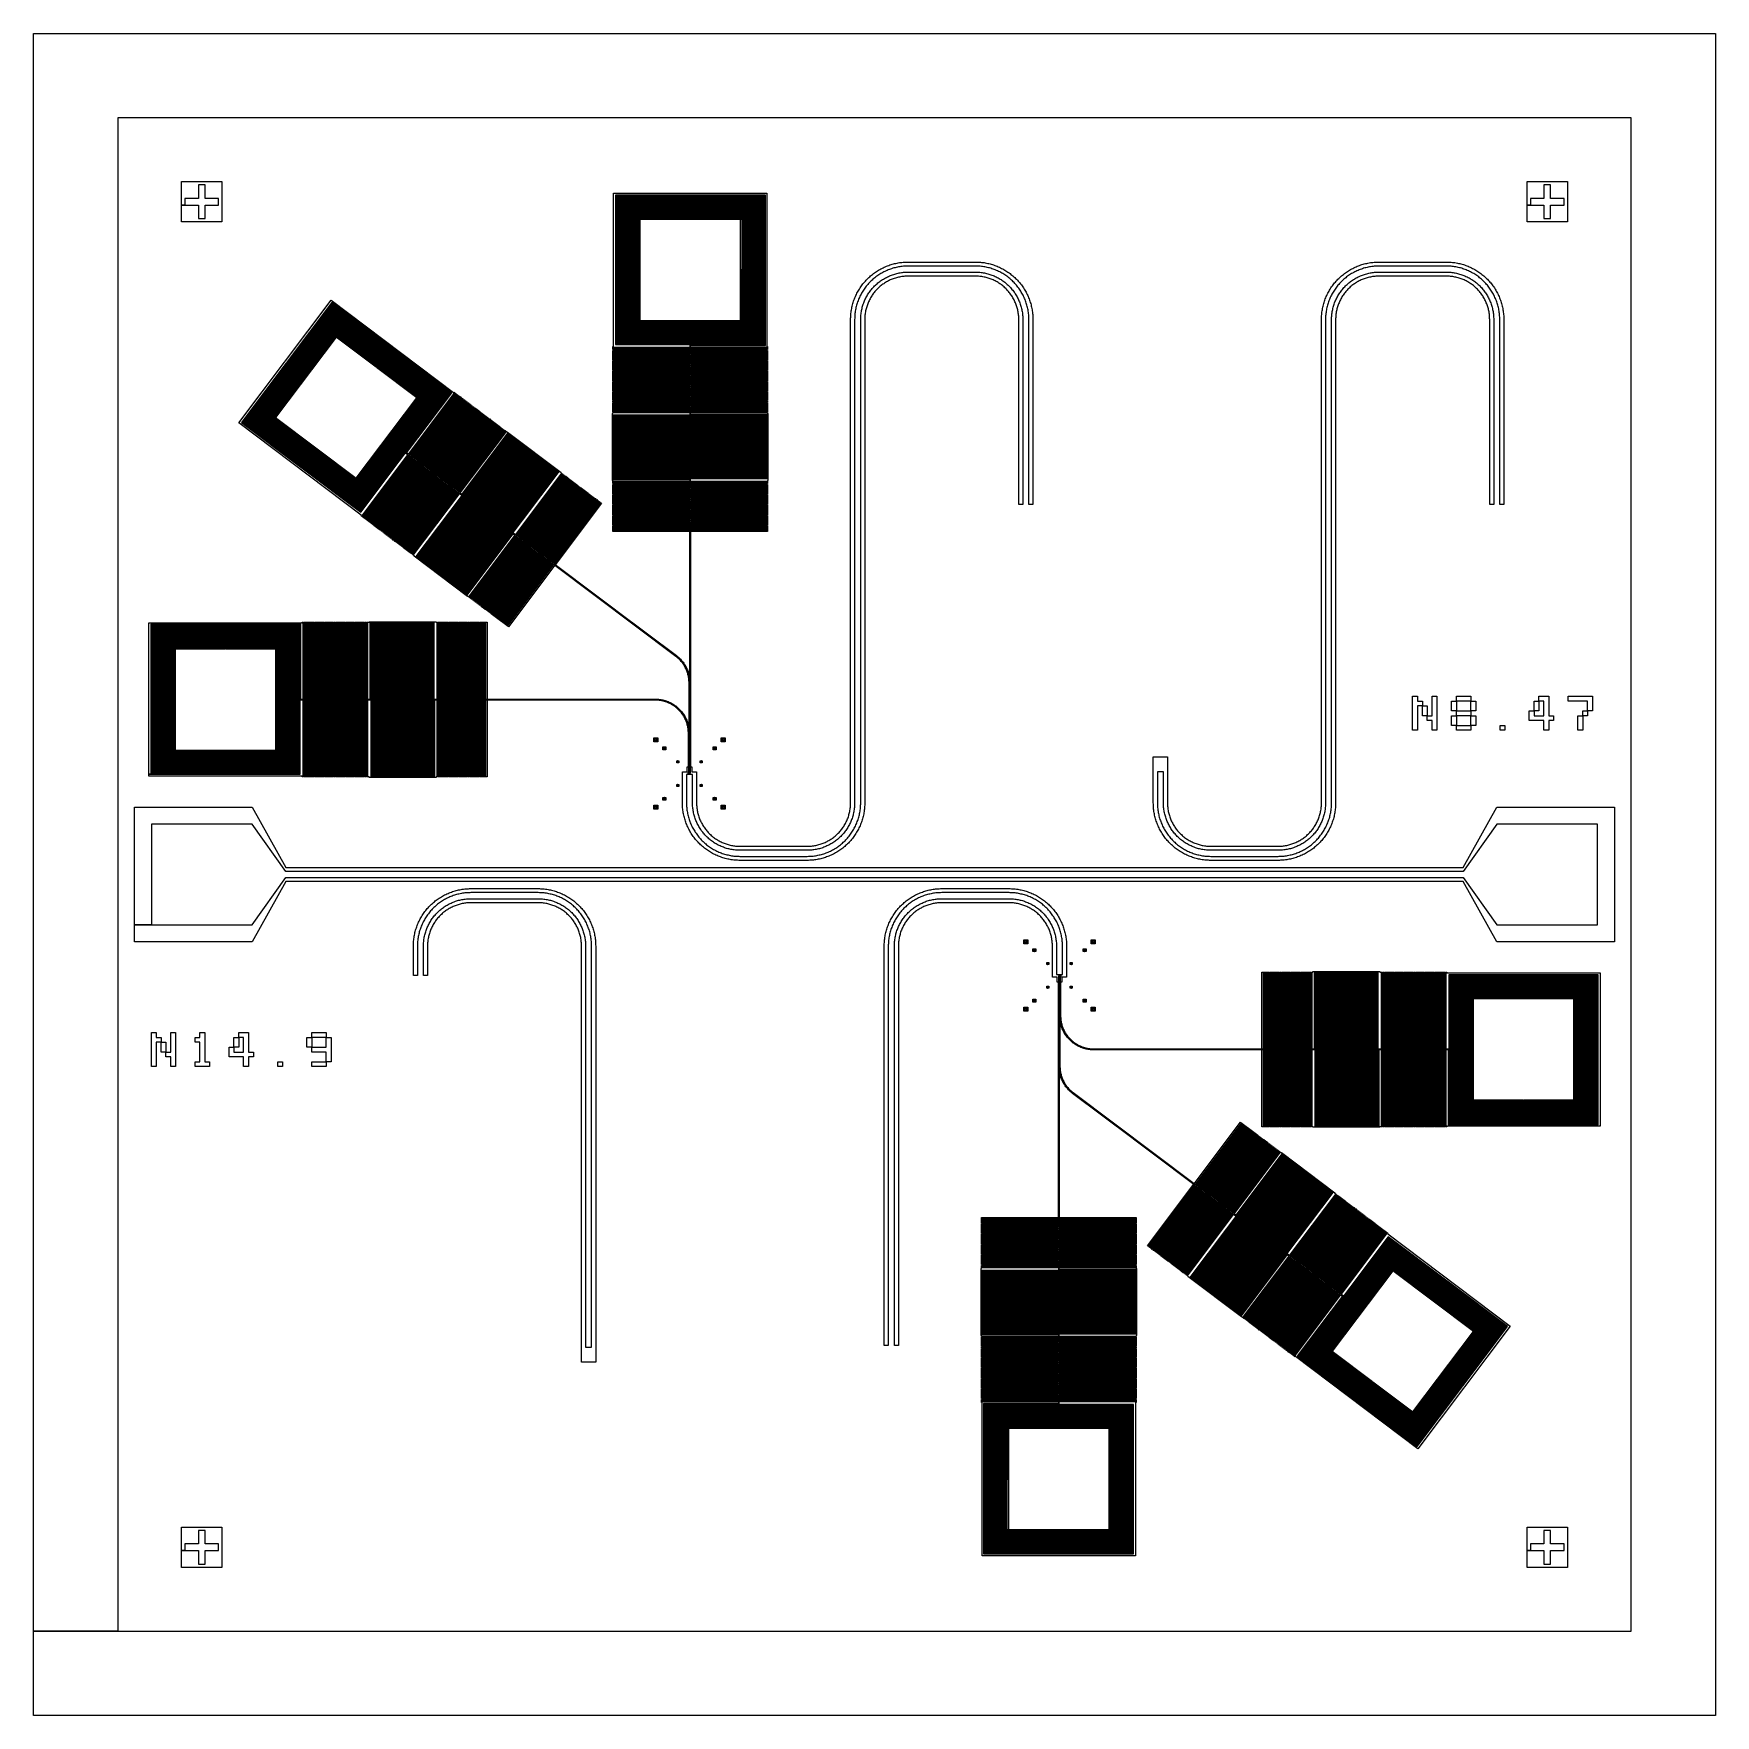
# Model space of a CAD drawing. Extents: x -2500 to 2500, y -2500 to 2500.
import ezdxf

# ---------------------------------------------------------------- set-up
doc = ezdxf.new("R2010")
doc.units = 0
doc.layers.add('L0D0', color=1, linetype='CONTINUOUS')

msp = doc.modelspace()

# ---------------------------------------------------------------- linework, layer by layer
at = {"layer": 'L0D0'}
for points in [[(-2500, -2500), (-2500, -2250), (-2250, -2250), (2250, -2250), (2250, 2250), (-2250, 2250), (-2250, -2250), (-2500, -2250), (-2500, 2500), (2500, 2500), (2500, -2500)], [(-2060, 1940), (-2060, 1990), (-2050, 1990), (-2010, 1990), (-2010, 1950), (-1990, 1950), (-1990, 1990), (-1950, 1990), (-1950, 2010), (-1990, 2010), (-1990, 2050), (-2010, 2050), (-2010, 2010), (-2050, 2010), (-2050, 1990), (-2060, 1990), (-2060, 2060), (-1940, 2060), (-1940, 1940)], [(1940, 1940), (1940, 1990), (1950, 1990), (1990, 1990), (1990, 1950), (2010, 1950), (2010, 1990), (2050, 1990), (2050, 2010), (2010, 2010), (2010, 2050), (1990, 2050), (1990, 2010), (1950, 2010), (1950, 1990), (1940, 1990), (1940, 2060), (2060, 2060), (2060, 1940)], [(-400, 42), (-403.679, 42.04), (-407.357, 42.158), (-411.031, 42.356), (-414.7, 42.633), (-418.362, 42.989), (-422.016, 43.423), (-425.659, 43.936), (-429.291, 44.527), (-432.909, 45.197), (-436.512, 45.944), (-440.098, 46.768), (-443.665, 47.669), (-447.213, 48.647), (-450.738, 49.701), (-454.24, 50.83), (-457.716, 52.035), (-461.166, 53.314), (-464.588, 54.667), (-467.98, 56.093), (-471.34, 57.592), (-474.667, 59.163), (-477.96, 60.805), (-481.217, 62.518), (-484.436, 64.3), (-487.616, 66.151), (-490.755, 68.071), (-493.852, 70.057), (-496.906, 72.109), (-499.915, 74.227), (-502.878, 76.409), (-505.793, 78.654), (-508.659, 80.961), (-511.475, 83.33), (-514.239, 85.758), (-516.95, 88.246), (-519.607, 90.791), (-522.209, 93.393), (-524.754, 96.05), (-527.242, 98.761), (-529.67, 101.525), (-532.039, 104.341), (-534.346, 107.207), (-536.591, 110.122), (-538.773, 113.085), (-540.891, 116.094), (-542.943, 119.148), (-544.929, 122.245), (-546.849, 125.384), (-548.7, 128.564), (-550.482, 131.783), (-552.195, 135.04), (-553.837, 138.333), (-555.408, 141.66), (-556.907, 145.02), (-558.333, 148.412), (-559.686, 151.834), (-560.965, 155.284), (-562.17, 158.76), (-563.299, 162.262), (-564.353, 165.787), (-565.331, 169.335), (-566.232, 172.902), (-567.056, 176.488), (-567.803, 180.091), (-568.473, 183.709), (-569.064, 187.341), (-569.577, 190.984), (-570.011, 194.638), (-570.367, 198.3), (-570.644, 201.969), (-570.842, 205.643), (-570.96, 209.321), (-571, 213), (-571, 305), (-556.6, 305), (-556.6, 320), (-553.4, 320), (-553.4, 420), (-553.44, 422.816), (-553.561, 425.629), (-553.762, 428.438), (-554.043, 431.24), (-554.404, 434.032), (-554.844, 436.813), (-555.364, 439.581), (-555.962, 442.333), (-556.639, 445.066), (-557.394, 447.779), (-558.226, 450.469), (-559.134, 453.134), (-560.118, 455.773), (-561.177, 458.382), (-562.31, 460.96), (-563.517, 463.504), (-564.795, 466.013), (-566.144, 468.485), (-567.564, 470.917), (-569.052, 473.307), (-570.608, 475.654), (-572.231, 477.956), (-573.918, 480.21), (-575.67, 482.415), (-577.483, 484.569), (-579.357, 486.671), (-581.291, 488.718), (-583.282, 490.709), (-585.329, 492.643), (-587.431, 494.517), (-589.585, 496.33), (-591.79, 498.082), (-594.044, 499.769), (-596.346, 501.392), (-598.693, 502.948), (-601.083, 504.436), (-603.515, 505.856), (-605.987, 507.205), (-608.496, 508.483), (-611.04, 509.69), (-613.618, 510.823), (-616.227, 511.882), (-618.866, 512.866), (-621.531, 513.774), (-624.221, 514.606), (-626.934, 515.361), (-629.667, 516.038), (-632.419, 516.636), (-635.187, 517.156), (-637.968, 517.596), (-640.76, 517.957), (-643.562, 518.238), (-646.371, 518.439), (-649.184, 518.56), (-652, 518.6), (-1152, 518.6), (-1152, 290), (-1155.6, 290), (-1155.6, 518.2), (-1156.8, 518.2), (-1156.8, 290), (-1160.4, 290), (-1160.4, 518.2), (-1161.6, 518.2), (-1161.6, 290), (-1165.2, 290), (-1165.2, 518.2), (-1166.4, 518.2), (-1166.4, 290), (-1170, 290), (-1170, 518.2), (-1171.2, 518.2), (-1171.2, 290), (-1174.8, 290), (-1174.8, 518.2), (-1176, 518.2), (-1176, 290), (-1179.6, 290), (-1179.6, 518.2), (-1180.8, 518.2), (-1180.8, 290), (-1184.4, 290), (-1184.4, 518.2), (-1185.6, 518.2), (-1185.6, 290), (-1189.2, 290), (-1189.2, 518.2), (-1190.4, 518.2), (-1190.4, 290), (-1194, 290), (-1194, 518.2), (-1195.2, 518.2), (-1195.2, 290), (-1198.8, 290), (-1198.8, 518.2), (-1200, 518.2), (-1200, 290), (-1203.6, 290), (-1203.6, 518.2), (-1204.8, 518.2), (-1204.8, 290), (-1208.4, 290), (-1208.4, 518.2), (-1209.6, 518.2), (-1209.6, 290), (-1213.2, 290), (-1213.2, 518.2), (-1214.4, 518.2), (-1214.4, 290), (-1218, 290), (-1218, 518.2), (-1219.2, 518.2), (-1219.2, 290), (-1222.8, 290), (-1222.8, 518.2), (-1224, 518.2), (-1224, 290), (-1227.6, 290), (-1227.6, 518.2), (-1228.8, 518.2), (-1228.8, 290), (-1232.4, 290), (-1232.4, 518.2), (-1233.6, 518.2), (-1233.6, 290), (-1237.2, 290), (-1237.2, 518.2), (-1238.4, 518.2), (-1238.4, 290), (-1242, 290), (-1242, 518.2), (-1243.2, 518.2), (-1243.2, 290), (-1246.8, 290), (-1246.8, 518.2), (-1248, 518.2), (-1248, 290), (-1251.6, 290), (-1251.6, 518.2), (-1252.8, 518.2), (-1252.8, 290), (-1256.4, 290), (-1256.4, 518.2), (-1257.6, 518.2), (-1257.6, 290), (-1261.2, 290), (-1261.2, 518.2), (-1262.4, 518.2), (-1262.4, 290), (-1266, 290), (-1266, 518.2), (-1267.2, 518.2), (-1267.2, 290), (-1270.8, 290), (-1270.8, 518.2), (-1272, 518.2), (-1272, 290), (-1275.6, 290), (-1275.6, 518.2), (-1276.8, 518.2), (-1276.8, 290), (-1280.4, 290), (-1280.4, 518.2), (-1281.6, 518.2), (-1281.6, 290), (-1285.2, 290), (-1285.2, 518.2), (-1286.4, 518.2), (-1286.4, 290), (-1290, 290), (-1290, 518.2), (-1291.2, 518.2), (-1291.2, 290), (-1294.8, 290), (-1294.8, 518.2), (-1296, 518.2), (-1296, 290), (-1299.6, 290), (-1299.6, 518.2), (-1300.8, 518.2), (-1300.8, 290), (-1303.2, 290), (-1303.2, 288.8), (-1502.4, 288.8), (-1502.4, 290), (-1506, 290), (-1506, 518.2), (-1507.2, 518.2), (-1507.2, 290), (-1510.8, 290), (-1510.8, 518.2), (-1512, 518.2), (-1512, 290), (-1515.6, 290), (-1515.6, 518.2), (-1516.8, 518.2), (-1516.8, 290), (-1520.4, 290), (-1520.4, 518.2), (-1521.6, 518.2), (-1521.6, 290), (-1525.2, 290), (-1525.2, 518.2), (-1526.4, 518.2), (-1526.4, 290), (-1530, 290), (-1530, 518.2), (-1531.2, 518.2), (-1531.2, 290), (-1534.8, 290), (-1534.8, 518.2), (-1536, 518.2), (-1536, 290), (-1539.6, 290), (-1539.6, 518.2), (-1540.8, 518.2), (-1540.8, 290), (-1544.4, 290), (-1544.4, 518.2), (-1545.6, 518.2), (-1545.6, 290), (-1549.2, 290), (-1549.2, 518.2), (-1550.4, 518.2), (-1550.4, 290), (-1554, 290), (-1554, 518.2), (-1555.2, 518.2), (-1555.2, 290), (-1558.8, 290), (-1558.8, 518.2), (-1560, 518.2), (-1560, 290), (-1563.6, 290), (-1563.6, 518.2), (-1564.8, 518.2), (-1564.8, 290), (-1568.4, 290), (-1568.4, 518.2), (-1569.6, 518.2), (-1569.6, 290), (-1573.2, 290), (-1573.2, 518.2), (-1574.4, 518.2), (-1574.4, 290), (-1578, 290), (-1578, 518.2), (-1579.2, 518.2), (-1579.2, 290), (-1582.8, 290), (-1582.8, 518.2), (-1584, 518.2), (-1584, 290), (-1587.6, 290), (-1587.6, 518.2), (-1588.8, 518.2), (-1588.8, 290), (-1592.4, 290), (-1592.4, 518.2), (-1593.6, 518.2), (-1593.6, 290), (-1597.2, 290), (-1597.2, 518.2), (-1598.4, 518.2), (-1598.4, 290), (-1602, 290), (-1602, 518.2), (-1603.2, 518.2), (-1603.2, 290), (-1606.8, 290), (-1606.8, 518.2), (-1608, 518.2), (-1608, 290), (-1611.6, 290), (-1611.6, 518.2), (-1612.8, 518.2), (-1612.8, 290), (-1616.4, 290), (-1616.4, 518.2), (-1617.6, 518.2), (-1617.6, 290), (-1621.2, 290), (-1621.2, 518.2), (-1622.4, 518.2), (-1622.4, 290), (-1626, 290), (-1626, 518.2), (-1627.2, 518.2), (-1627.2, 290), (-1630.8, 290), (-1630.8, 518.2), (-1632, 518.2), (-1632, 290), (-1635.6, 290), (-1635.6, 518.2), (-1636.8, 518.2), (-1636.8, 290), (-1640.4, 290), (-1640.4, 518.2), (-1641.6, 518.2), (-1641.6, 290), (-1645.2, 290), (-1645.2, 518.2), (-1646.4, 518.2), (-1646.4, 290), (-1650, 290), (-1650, 518.2), (-1651.2, 518.2), (-1651.2, 290), (-1654.8, 290), (-1654.8, 518.2), (-1656, 518.2), (-1656, 290), (-1659.6, 290), (-1659.6, 518.2), (-1660.8, 518.2), (-1660.8, 290), (-1664.4, 290), (-1664.4, 518.2), (-1665.6, 518.2), (-1665.6, 290), (-1669.2, 290), (-1669.2, 518.2), (-1670.4, 518.2), (-1670.4, 290), (-1674, 290), (-1674, 518.2), (-1675.2, 518.2), (-1675.2, 290), (-1678.8, 290), (-1678.8, 518.2), (-1680, 518.2), (-1680, 290), (-1683.6, 290), (-1683.6, 518.2), (-1684.8, 518.2), (-1684.8, 290), (-1688.4, 290), (-1688.4, 518.2), (-1689.6, 518.2), (-1689.6, 290), (-1693.2, 290), (-1693.2, 518.2), (-1694.4, 518.2), (-1694.4, 290), (-1698, 290), (-1698, 518.2), (-1699.2, 518.2), (-1699.2, 290), (-1701.6, 290), (-1701.6, 292), (-2157.6, 292), (-2157.6, 298), (-2151.6, 298), (-1707.6, 298), (-1707.6, 742), (-2149.2, 742), (-2149.2, 300.4), (-1710, 300.4), (-1710, 739.6), (-2146.8, 739.6), (-2146.8, 302.8), (-1712.4, 302.8), (-1712.4, 737.2), (-2144.4, 737.2), (-2144.4, 305.2), (-1714.8, 305.2), (-1714.8, 734.8), (-2142, 734.8), (-2142, 307.6), (-1717.2, 307.6), (-1717.2, 732.4), (-2139.6, 732.4), (-2139.6, 310), (-1719.6, 310), (-1719.6, 730), (-2137.2, 730), (-2137.2, 312.4), (-1722, 312.4), (-1722, 727.6), (-2134.8, 727.6), (-2134.8, 314.8), (-1724.4, 314.8), (-1724.4, 725.2), (-2132.4, 725.2), (-2132.4, 317.2), (-1726.8, 317.2), (-1726.8, 722.8), (-2130, 722.8), (-2130, 319.6), (-1729.2, 319.6), (-1729.2, 720.4), (-2127.6, 720.4), (-2127.6, 322), (-1731.6, 322), (-1731.6, 718), (-2125.2, 718), (-2125.2, 324.4), (-1734, 324.4), (-1734, 715.6), (-2122.8, 715.6), (-2122.8, 326.8), (-1736.4, 326.8), (-1736.4, 713.2), (-2120.4, 713.2), (-2120.4, 329.2), (-1738.8, 329.2), (-1738.8, 710.8), (-2118, 710.8), (-2118, 331.6), (-1741.2, 331.6), (-1741.2, 708.4), (-2115.6, 708.4), (-2115.6, 334), (-1743.6, 334), (-1743.6, 706), (-2113.2, 706), (-2113.2, 336.4), (-1746, 336.4), (-1746, 703.6), (-2110.8, 703.6), (-2110.8, 338.8), (-1748.4, 338.8), (-1748.4, 701.2), (-2108.4, 701.2), (-2108.4, 341.2), (-1750.8, 341.2), (-1750.8, 698.8), (-2106, 698.8), (-2106, 343.6), (-1753.2, 343.6), (-1753.2, 696.4), (-2103.6, 696.4), (-2103.6, 346), (-1755.6, 346), (-1755.6, 694), (-2101.2, 694), (-2101.2, 348.4), (-1758, 348.4), (-1758, 691.6), (-2098.8, 691.6), (-2098.8, 350.8), (-1760.4, 350.8), (-1760.4, 689.2), (-2096.4, 689.2), (-2096.4, 353.2), (-1762.8, 353.2), (-1762.8, 686.8), (-2094, 686.8), (-2094, 355.6), (-1765.2, 355.6), (-1765.2, 684.4), (-2091.6, 684.4), (-2091.6, 358), (-1767.6, 358), (-1767.6, 682), (-2089.2, 682), (-2089.2, 360.4), (-1770, 360.4), (-1770, 679.6), (-2086.8, 679.6), (-2086.8, 362.8), (-1772.4, 362.8), (-1772.4, 677.2), (-2084.4, 677.2), (-2084.4, 365.2), (-1774.8, 365.2), (-1774.8, 674.8), (-2082, 674.8), (-2082, 367.6), (-1777.2, 367.6), (-1777.2, 672.4), (-1930.2, 672.4), (-1930.2, 670), (-2079.6, 670), (-2079.6, 370), (-1779.6, 370), (-1779.6, 670), (-1929, 670), (-1929, 671.2), (-1778.4, 671.2), (-1778.4, 368.8), (-2080.8, 368.8), (-2080.8, 673.6), (-1776, 673.6), (-1776, 366.4), (-2083.2, 366.4), (-2083.2, 676), (-1773.6, 676), (-1773.6, 364), (-2085.6, 364), (-2085.6, 678.4), (-1771.2, 678.4), (-1771.2, 361.6), (-2088, 361.6), (-2088, 680.8), (-1768.8, 680.8), (-1768.8, 359.2), (-2090.4, 359.2), (-2090.4, 683.2), (-1766.4, 683.2), (-1766.4, 356.8), (-2092.8, 356.8), (-2092.8, 685.6), (-1764, 685.6), (-1764, 354.4), (-2095.2, 354.4), (-2095.2, 688), (-1761.6, 688), (-1761.6, 352), (-2097.6, 352), (-2097.6, 690.4), (-1759.2, 690.4), (-1759.2, 349.6), (-2100, 349.6), (-2100, 692.8), (-1756.8, 692.8), (-1756.8, 347.2), (-2102.4, 347.2), (-2102.4, 695.2), (-1754.4, 695.2), (-1754.4, 344.8), (-2104.8, 344.8), (-2104.8, 697.6), (-1752, 697.6), (-1752, 342.4), (-2107.2, 342.4), (-2107.2, 700), (-1749.6, 700), (-1749.6, 340), (-2109.6, 340), (-2109.6, 702.4), (-1747.2, 702.4), (-1747.2, 337.6), (-2112, 337.6), (-2112, 704.8), (-1744.8, 704.8), (-1744.8, 335.2), (-2114.4, 335.2), (-2114.4, 707.2), (-1742.4, 707.2), (-1742.4, 332.8), (-2116.8, 332.8), (-2116.8, 709.6), (-1740, 709.6), (-1740, 330.4), (-2119.2, 330.4), (-2119.2, 712), (-1737.6, 712), (-1737.6, 328), (-2121.6, 328), (-2121.6, 714.4), (-1735.2, 714.4), (-1735.2, 325.6), (-2124, 325.6), (-2124, 716.8), (-1732.8, 716.8), (-1732.8, 323.2), (-2126.4, 323.2), (-2126.4, 719.2), (-1730.4, 719.2), (-1730.4, 320.8), (-2128.8, 320.8), (-2128.8, 721.6), (-1728, 721.6), (-1728, 318.4), (-2131.2, 318.4), (-2131.2, 724), (-1725.6, 724), (-1725.6, 316), (-2133.6, 316), (-2133.6, 726.4), (-1723.2, 726.4), (-1723.2, 313.6), (-2136, 313.6), (-2136, 728.8), (-1720.8, 728.8), (-1720.8, 311.2), (-2138.4, 311.2), (-2138.4, 731.2), (-1718.4, 731.2), (-1718.4, 308.8), (-2140.8, 308.8), (-2140.8, 733.6), (-1716, 733.6), (-1716, 306.4), (-2143.2, 306.4), (-2143.2, 736), (-1713.6, 736), (-1713.6, 304), (-2145.6, 304), (-2145.6, 738.4), (-1711.2, 738.4), (-1711.2, 301.6), (-2148, 301.6), (-2148, 740.8), (-1708.8, 740.8), (-1708.8, 299.2), (-2150.4, 299.2), (-2150.4, 743.2), (-1706.4, 743.2), (-1706.4, 519.4), (-1696.8, 519.4), (-1696.8, 291.2), (-1695.6, 291.2), (-1695.6, 519.4), (-1692, 519.4), (-1692, 291.2), (-1690.8, 291.2), (-1690.8, 519.4), (-1687.2, 519.4), (-1687.2, 291.2), (-1686, 291.2), (-1686, 519.4), (-1682.4, 519.4), (-1682.4, 291.2), (-1681.2, 291.2), (-1681.2, 519.4), (-1677.6, 519.4), (-1677.6, 291.2), (-1676.4, 291.2), (-1676.4, 519.4), (-1672.8, 519.4), (-1672.8, 291.2), (-1671.6, 291.2), (-1671.6, 519.4), (-1668, 519.4), (-1668, 291.2), (-1666.8, 291.2), (-1666.8, 519.4), (-1663.2, 519.4), (-1663.2, 291.2), (-1662, 291.2), (-1662, 519.4), (-1658.4, 519.4), (-1658.4, 291.2), (-1657.2, 291.2), (-1657.2, 519.4), (-1653.6, 519.4), (-1653.6, 291.2), (-1652.4, 291.2), (-1652.4, 519.4), (-1648.8, 519.4), (-1648.8, 291.2), (-1647.6, 291.2), (-1647.6, 519.4), (-1644, 519.4), (-1644, 291.2), (-1642.8, 291.2), (-1642.8, 519.4), (-1639.2, 519.4), (-1639.2, 291.2), (-1638, 291.2), (-1638, 519.4), (-1634.4, 519.4), (-1634.4, 291.2), (-1633.2, 291.2), (-1633.2, 519.4), (-1629.6, 519.4), (-1629.6, 291.2), (-1628.4, 291.2), (-1628.4, 519.4), (-1624.8, 519.4), (-1624.8, 291.2), (-1623.6, 291.2), (-1623.6, 519.4), (-1620, 519.4), (-1620, 291.2), (-1618.8, 291.2), (-1618.8, 519.4), (-1615.2, 519.4), (-1615.2, 291.2), (-1614, 291.2), (-1614, 519.4), (-1610.4, 519.4), (-1610.4, 291.2), (-1609.2, 291.2), (-1609.2, 519.4), (-1605.6, 519.4), (-1605.6, 291.2), (-1604.4, 291.2), (-1604.4, 519.4), (-1600.8, 519.4), (-1600.8, 291.2), (-1599.6, 291.2), (-1599.6, 519.4), (-1596, 519.4), (-1596, 291.2), (-1594.8, 291.2), (-1594.8, 519.4), (-1591.2, 519.4), (-1591.2, 291.2), (-1590, 291.2), (-1590, 519.4), (-1586.4, 519.4), (-1586.4, 291.2), (-1585.2, 291.2), (-1585.2, 519.4), (-1581.6, 519.4), (-1581.6, 291.2), (-1580.4, 291.2), (-1580.4, 519.4), (-1576.8, 519.4), (-1576.8, 291.2), (-1575.6, 291.2), (-1575.6, 519.4), (-1572, 519.4), (-1572, 291.2), (-1570.8, 291.2), (-1570.8, 519.4), (-1567.2, 519.4), (-1567.2, 291.2), (-1566, 291.2), (-1566, 519.4), (-1562.4, 519.4), (-1562.4, 291.2), (-1561.2, 291.2), (-1561.2, 519.4), (-1557.6, 519.4), (-1557.6, 291.2), (-1556.4, 291.2), (-1556.4, 519.4), (-1552.8, 519.4), (-1552.8, 291.2), (-1551.6, 291.2), (-1551.6, 519.4), (-1548, 519.4), (-1548, 291.2), (-1546.8, 291.2), (-1546.8, 519.4), (-1543.2, 519.4), (-1543.2, 291.2), (-1542, 291.2), (-1542, 519.4), (-1538.4, 519.4), (-1538.4, 291.2), (-1537.2, 291.2), (-1537.2, 519.4), (-1533.6, 519.4), (-1533.6, 291.2), (-1532.4, 291.2), (-1532.4, 519.4), (-1528.8, 519.4), (-1528.8, 291.2), (-1527.6, 291.2), (-1527.6, 519.4), (-1524, 519.4), (-1524, 291.2), (-1522.8, 291.2), (-1522.8, 519.4), (-1519.2, 519.4), (-1519.2, 291.2), (-1518, 291.2), (-1518, 519.4), (-1514.4, 519.4), (-1514.4, 291.2), (-1513.2, 291.2), (-1513.2, 519.4), (-1509.6, 519.4), (-1509.6, 291.2), (-1508.4, 291.2), (-1508.4, 519.4), (-1498.8, 519.4), (-1498.8, 748.2), (-1497.6, 748.2), (-1497.6, 290.6), (-1494, 290.6), (-1494, 748.2), (-1492.8, 748.2), (-1492.8, 290.6), (-1489.2, 290.6), (-1489.2, 748.2), (-1488, 748.2), (-1488, 290.6), (-1484.4, 290.6), (-1484.4, 748.2), (-1483.2, 748.2), (-1483.2, 290.6), (-1479.6, 290.6), (-1479.6, 748.2), (-1478.4, 748.2), (-1478.4, 290.6), (-1474.8, 290.6), (-1474.8, 748.2), (-1473.6, 748.2), (-1473.6, 290.6), (-1470, 290.6), (-1470, 748.2), (-1468.8, 748.2), (-1468.8, 290.6), (-1465.2, 290.6), (-1465.2, 748.2), (-1464, 748.2), (-1464, 290.6), (-1460.4, 290.6), (-1460.4, 748.2), (-1459.2, 748.2), (-1459.2, 290.6), (-1455.6, 290.6), (-1455.6, 748.2), (-1454.4, 748.2), (-1454.4, 290.6), (-1450.8, 290.6), (-1450.8, 748.2), (-1449.6, 748.2), (-1449.6, 290.6), (-1446, 290.6), (-1446, 748.2), (-1444.8, 748.2), (-1444.8, 290.6), (-1441.2, 290.6), (-1441.2, 748.2), (-1440, 748.2), (-1440, 290.6), (-1436.4, 290.6), (-1436.4, 748.2), (-1435.2, 748.2), (-1435.2, 290.6), (-1431.6, 290.6), (-1431.6, 748.2), (-1430.4, 748.2), (-1430.4, 290.6), (-1426.8, 290.6), (-1426.8, 748.2), (-1425.6, 748.2), (-1425.6, 290.6), (-1422, 290.6), (-1422, 748.2), (-1420.8, 748.2), (-1420.8, 290.6), (-1417.2, 290.6), (-1417.2, 748.2), (-1416, 748.2), (-1416, 290.6), (-1412.4, 290.6), (-1412.4, 748.2), (-1411.2, 748.2), (-1411.2, 290.6), (-1407.6, 290.6), (-1407.6, 748.2), (-1406.4, 748.2), (-1406.4, 290.6), (-1402.8, 290.6), (-1402.8, 748.2), (-1401.6, 748.2), (-1401.6, 290.6), (-1398, 290.6), (-1398, 748.2), (-1396.8, 748.2), (-1396.8, 290.6), (-1393.2, 290.6), (-1393.2, 748.2), (-1392, 748.2), (-1392, 290.6), (-1388.4, 290.6), (-1388.4, 748.2), (-1387.2, 748.2), (-1387.2, 290.6), (-1383.6, 290.6), (-1383.6, 748.2), (-1382.4, 748.2), (-1382.4, 290.6), (-1378.8, 290.6), (-1378.8, 748.2), (-1377.6, 748.2), (-1377.6, 290.6), (-1374, 290.6), (-1374, 748.2), (-1372.8, 748.2), (-1372.8, 290.6), (-1369.2, 290.6), (-1369.2, 748.2), (-1368, 748.2), (-1368, 290.6), (-1364.4, 290.6), (-1364.4, 748.2), (-1363.2, 748.2), (-1363.2, 290.6), (-1359.6, 290.6), (-1359.6, 748.2), (-1358.4, 748.2), (-1358.4, 290.6), (-1354.8, 290.6), (-1354.8, 748.2), (-1353.6, 748.2), (-1353.6, 290.6), (-1350, 290.6), (-1350, 748.2), (-1348.8, 748.2), (-1348.8, 290.6), (-1345.2, 290.6), (-1345.2, 748.2), (-1344, 748.2), (-1344, 290.6), (-1340.4, 290.6), (-1340.4, 748.2), (-1339.2, 748.2), (-1339.2, 290.6), (-1335.6, 290.6), (-1335.6, 748.2), (-1334.4, 748.2), (-1334.4, 290.6), (-1330.8, 290.6), (-1330.8, 748.2), (-1329.6, 748.2), (-1329.6, 290.6), (-1326, 290.6), (-1326, 748.2), (-1324.8, 748.2), (-1324.8, 290.6), (-1321.2, 290.6), (-1321.2, 748.2), (-1320, 748.2), (-1320, 290.6), (-1316.4, 290.6), (-1316.4, 748.2), (-1315.2, 748.2), (-1315.2, 290.6), (-1311.6, 290.6), (-1311.6, 748.2), (-1310.4, 748.2), (-1310.4, 290.6), (-1306.8, 290.6), (-1306.8, 519.4), (-1298.4, 519.4), (-1298.4, 291.2), (-1297.2, 291.2), (-1297.2, 519.4), (-1293.6, 519.4), (-1293.6, 291.2), (-1292.4, 291.2), (-1292.4, 519.4), (-1288.8, 519.4), (-1288.8, 291.2), (-1287.6, 291.2), (-1287.6, 519.4), (-1284, 519.4), (-1284, 291.2), (-1282.8, 291.2), (-1282.8, 519.4), (-1279.2, 519.4), (-1279.2, 291.2), (-1278, 291.2), (-1278, 519.4), (-1274.4, 519.4), (-1274.4, 291.2), (-1273.2, 291.2), (-1273.2, 519.4), (-1269.6, 519.4), (-1269.6, 291.2), (-1268.4, 291.2), (-1268.4, 519.4), (-1264.8, 519.4), (-1264.8, 291.2), (-1263.6, 291.2), (-1263.6, 519.4), (-1260, 519.4), (-1260, 291.2), (-1258.8, 291.2), (-1258.8, 519.4), (-1255.2, 519.4), (-1255.2, 291.2), (-1254, 291.2), (-1254, 519.4), (-1250.4, 519.4), (-1250.4, 291.2), (-1249.2, 291.2), (-1249.2, 519.4), (-1245.6, 519.4), (-1245.6, 291.2), (-1244.4, 291.2), (-1244.4, 519.4), (-1240.8, 519.4), (-1240.8, 291.2), (-1239.6, 291.2), (-1239.6, 519.4), (-1236, 519.4), (-1236, 291.2), (-1234.8, 291.2), (-1234.8, 519.4), (-1231.2, 519.4), (-1231.2, 291.2), (-1230, 291.2), (-1230, 519.4), (-1226.4, 519.4), (-1226.4, 291.2), (-1225.2, 291.2), (-1225.2, 519.4), (-1221.6, 519.4), (-1221.6, 291.2), (-1220.4, 291.2), (-1220.4, 519.4), (-1216.8, 519.4), (-1216.8, 291.2), (-1215.6, 291.2), (-1215.6, 519.4), (-1212, 519.4), (-1212, 291.2), (-1210.8, 291.2), (-1210.8, 519.4), (-1207.2, 519.4), (-1207.2, 291.2), (-1206, 291.2), (-1206, 519.4), (-1202.4, 519.4), (-1202.4, 291.2), (-1201.2, 291.2), (-1201.2, 519.4), (-1197.6, 519.4), (-1197.6, 291.2), (-1196.4, 291.2), (-1196.4, 519.4), (-1192.8, 519.4), (-1192.8, 291.2), (-1191.6, 291.2), (-1191.6, 519.4), (-1188, 519.4), (-1188, 291.2), (-1186.8, 291.2), (-1186.8, 519.4), (-1183.2, 519.4), (-1183.2, 291.2), (-1182, 291.2), (-1182, 519.4), (-1178.4, 519.4), (-1178.4, 291.2), (-1177.2, 291.2), (-1177.2, 519.4), (-1173.6, 519.4), (-1173.6, 291.2), (-1172.4, 291.2), (-1172.4, 519.4), (-1168.8, 519.4), (-1168.8, 291.2), (-1167.6, 291.2), (-1167.6, 519.4), (-1164, 519.4), (-1164, 291.2), (-1162.8, 291.2), (-1162.8, 519.4), (-1159.2, 519.4), (-1159.2, 291.2), (-1158, 291.2), (-1158, 519.4), (-652, 519.4), (-649.162, 519.359), (-646.325, 519.238), (-643.494, 519.035), (-640.669, 518.752), (-637.854, 518.388), (-635.05, 517.944), (-632.26, 517.42), (-629.486, 516.817), (-626.731, 516.134), (-623.996, 515.374), (-621.284, 514.535), (-618.597, 513.619), (-615.937, 512.627), (-613.307, 511.56), (-610.708, 510.417), (-608.143, 509.201), (-605.613, 507.913), (-603.122, 506.552), (-600.67, 505.121), (-598.26, 503.621), (-595.894, 502.052), (-593.574, 500.416), (-591.302, 498.715), (-589.079, 496.95), (-586.907, 495.122), (-584.788, 493.232), (-582.724, 491.283), (-580.717, 489.276), (-578.768, 487.212), (-576.878, 485.093), (-575.05, 482.921), (-573.285, 480.698), (-571.584, 478.426), (-569.948, 476.106), (-568.379, 473.74), (-566.879, 471.33), (-565.448, 468.878), (-564.087, 466.387), (-562.799, 463.857), (-561.583, 461.292), (-560.44, 458.693), (-559.373, 456.063), (-558.381, 453.403), (-557.465, 450.716), (-556.626, 448.004), (-555.866, 445.269), (-555.183, 442.514), (-554.58, 439.74), (-554.056, 436.95), (-553.612, 434.146), (-553.248, 431.331), (-552.965, 428.506), (-552.762, 425.675), (-552.641, 422.838), (-552.6, 420), (-552.6, 303.2), (-555, 303.2), (-555, 297.9), (-553.8, 297.9), (-553.8, 302), (-551.4, 302), (-551.4, 420), (-551.44, 422.821), (-551.558, 425.641), (-551.756, 428.455), (-552.033, 431.264), (-552.388, 434.063), (-552.821, 436.851), (-553.333, 439.626), (-553.922, 442.386), (-554.589, 445.128), (-555.332, 447.85), (-556.151, 450.55), (-557.045, 453.226), (-558.015, 455.876), (-559.058, 458.498), (-560.174, 461.089), (-561.363, 463.649), (-562.622, 466.174), (-563.953, 468.662), (-565.352, 471.112), (-566.82, 473.522), (-568.354, 475.89), (-569.955, 478.214), (-571.62, 480.492), (-573.348, 482.723), (-575.138, 484.904), (-576.988, 487.034), (-578.898, 489.112), (-580.865, 491.135), (-582.888, 493.102), (-584.966, 495.012), (-587.096, 496.862), (-589.277, 498.652), (-591.508, 500.38), (-593.786, 502.045), (-596.11, 503.646), (-598.478, 505.18), (-600.888, 506.648), (-603.338, 508.047), (-605.826, 509.378), (-608.351, 510.637), (-610.911, 511.826), (-613.502, 512.942), (-616.124, 513.985), (-618.774, 514.955), (-621.45, 515.849), (-624.15, 516.668), (-626.872, 517.411), (-629.614, 518.078), (-632.374, 518.667), (-635.149, 519.179), (-637.937, 519.612), (-640.736, 519.967), (-643.545, 520.244), (-646.359, 520.442), (-649.179, 520.56), (-652, 520.6), (-1158, 520.6), (-1158, 748.8), (-1159.2, 748.8), (-1159.2, 520.6), (-1162.8, 520.6), (-1162.8, 748.8), (-1164, 748.8), (-1164, 520.6), (-1167.6, 520.6), (-1167.6, 748.8), (-1168.8, 748.8), (-1168.8, 520.6), (-1172.4, 520.6), (-1172.4, 748.8), (-1173.6, 748.8), (-1173.6, 520.6), (-1177.2, 520.6), (-1177.2, 748.8), (-1178.4, 748.8), (-1178.4, 520.6), (-1182, 520.6), (-1182, 748.8), (-1183.2, 748.8), (-1183.2, 520.6), (-1186.8, 520.6), (-1186.8, 748.8), (-1188, 748.8), (-1188, 520.6), (-1191.6, 520.6), (-1191.6, 748.8), (-1192.8, 748.8), (-1192.8, 520.6), (-1196.4, 520.6), (-1196.4, 748.8), (-1197.6, 748.8), (-1197.6, 520.6), (-1201.2, 520.6), (-1201.2, 748.8), (-1202.4, 748.8), (-1202.4, 520.6), (-1206, 520.6), (-1206, 748.8), (-1207.2, 748.8), (-1207.2, 520.6), (-1210.8, 520.6), (-1210.8, 748.8), (-1212, 748.8), (-1212, 520.6), (-1215.6, 520.6), (-1215.6, 748.8), (-1216.8, 748.8), (-1216.8, 520.6), (-1220.4, 520.6), (-1220.4, 748.8), (-1221.6, 748.8), (-1221.6, 520.6), (-1225.2, 520.6), (-1225.2, 748.8), (-1226.4, 748.8), (-1226.4, 520.6), (-1230, 520.6), (-1230, 748.8), (-1231.2, 748.8), (-1231.2, 520.6), (-1234.8, 520.6), (-1234.8, 748.8), (-1236, 748.8), (-1236, 520.6), (-1239.6, 520.6), (-1239.6, 748.8), (-1240.8, 748.8), (-1240.8, 520.6), (-1244.4, 520.6), (-1244.4, 748.8), (-1245.6, 748.8), (-1245.6, 520.6), (-1249.2, 520.6), (-1249.2, 748.8), (-1250.4, 748.8), (-1250.4, 520.6), (-1254, 520.6), (-1254, 748.8), (-1255.2, 748.8), (-1255.2, 520.6), (-1258.8, 520.6), (-1258.8, 748.8), (-1260, 748.8), (-1260, 520.6), (-1263.6, 520.6), (-1263.6, 748.8), (-1264.8, 748.8), (-1264.8, 520.6), (-1268.4, 520.6), (-1268.4, 748.8), (-1269.6, 748.8), (-1269.6, 520.6), (-1273.2, 520.6), (-1273.2, 748.8), (-1274.4, 748.8), (-1274.4, 520.6), (-1278, 520.6), (-1278, 748.8), (-1279.2, 748.8), (-1279.2, 520.6), (-1282.8, 520.6), (-1282.8, 748.8), (-1284, 748.8), (-1284, 520.6), (-1287.6, 520.6), (-1287.6, 748.8), (-1288.8, 748.8), (-1288.8, 520.6), (-1292.4, 520.6), (-1292.4, 748.8), (-1293.6, 748.8), (-1293.6, 520.6), (-1297.2, 520.6), (-1297.2, 748.8), (-1298.4, 748.8), (-1298.4, 520.6), (-1308, 520.6), (-1308, 291.8), (-1309.2, 291.8), (-1309.2, 749.4), (-1312.8, 749.4), (-1312.8, 291.8), (-1314, 291.8), (-1314, 749.4), (-1317.6, 749.4), (-1317.6, 291.8), (-1318.8, 291.8), (-1318.8, 749.4), (-1322.4, 749.4), (-1322.4, 291.8), (-1323.6, 291.8), (-1323.6, 749.4), (-1327.2, 749.4), (-1327.2, 291.8), (-1328.4, 291.8), (-1328.4, 749.4), (-1332, 749.4), (-1332, 291.8), (-1333.2, 291.8), (-1333.2, 749.4), (-1336.8, 749.4), (-1336.8, 291.8), (-1338, 291.8), (-1338, 749.4), (-1341.6, 749.4), (-1341.6, 291.8), (-1342.8, 291.8), (-1342.8, 749.4), (-1346.4, 749.4), (-1346.4, 291.8), (-1347.6, 291.8), (-1347.6, 749.4), (-1351.2, 749.4), (-1351.2, 291.8), (-1352.4, 291.8), (-1352.4, 749.4), (-1356, 749.4), (-1356, 291.8), (-1357.2, 291.8), (-1357.2, 749.4), (-1360.8, 749.4), (-1360.8, 291.8), (-1362, 291.8), (-1362, 749.4), (-1365.6, 749.4), (-1365.6, 291.8), (-1366.8, 291.8), (-1366.8, 749.4), (-1370.4, 749.4), (-1370.4, 291.8), (-1371.6, 291.8), (-1371.6, 749.4), (-1375.2, 749.4), (-1375.2, 291.8), (-1376.4, 291.8), (-1376.4, 749.4), (-1380, 749.4), (-1380, 291.8), (-1381.2, 291.8), (-1381.2, 749.4), (-1384.8, 749.4), (-1384.8, 291.8), (-1386, 291.8), (-1386, 749.4), (-1389.6, 749.4), (-1389.6, 291.8), (-1390.8, 291.8), (-1390.8, 749.4), (-1394.4, 749.4), (-1394.4, 291.8), (-1395.6, 291.8), (-1395.6, 749.4), (-1399.2, 749.4), (-1399.2, 291.8), (-1400.4, 291.8), (-1400.4, 749.4), (-1404, 749.4), (-1404, 291.8), (-1405.2, 291.8), (-1405.2, 749.4), (-1408.8, 749.4), (-1408.8, 291.8), (-1410, 291.8), (-1410, 749.4), (-1413.6, 749.4), (-1413.6, 291.8), (-1414.8, 291.8), (-1414.8, 749.4), (-1418.4, 749.4), (-1418.4, 291.8), (-1419.6, 291.8), (-1419.6, 749.4), (-1423.2, 749.4), (-1423.2, 291.8), (-1424.4, 291.8), (-1424.4, 749.4), (-1428, 749.4), (-1428, 291.8), (-1429.2, 291.8), (-1429.2, 749.4), (-1432.8, 749.4), (-1432.8, 291.8), (-1434, 291.8), (-1434, 749.4), (-1437.6, 749.4), (-1437.6, 291.8), (-1438.8, 291.8), (-1438.8, 749.4), (-1442.4, 749.4), (-1442.4, 291.8), (-1443.6, 291.8), (-1443.6, 749.4), (-1447.2, 749.4), (-1447.2, 291.8), (-1448.4, 291.8), (-1448.4, 749.4), (-1452, 749.4), (-1452, 291.8), (-1453.2, 291.8), (-1453.2, 749.4), (-1456.8, 749.4), (-1456.8, 291.8), (-1458, 291.8), (-1458, 749.4), (-1461.6, 749.4), (-1461.6, 291.8), (-1462.8, 291.8), (-1462.8, 749.4), (-1466.4, 749.4), (-1466.4, 291.8), (-1467.6, 291.8), (-1467.6, 749.4), (-1471.2, 749.4), (-1471.2, 291.8), (-1472.4, 291.8), (-1472.4, 749.4), (-1476, 749.4), (-1476, 291.8), (-1477.2, 291.8), (-1477.2, 749.4), (-1480.8, 749.4), (-1480.8, 291.8), (-1482, 291.8), (-1482, 749.4), (-1485.6, 749.4), (-1485.6, 291.8), (-1486.8, 291.8), (-1486.8, 749.4), (-1490.4, 749.4), (-1490.4, 291.8), (-1491.6, 291.8), (-1491.6, 749.4), (-1495.2, 749.4), (-1495.2, 291.8), (-1496.4, 291.8), (-1496.4, 749.4), (-1500, 749.4), (-1500, 520.6), (-1508.4, 520.6), (-1508.4, 748.8), (-1509.6, 748.8), (-1509.6, 520.6), (-1513.2, 520.6), (-1513.2, 748.8), (-1514.4, 748.8), (-1514.4, 520.6), (-1518, 520.6), (-1518, 748.8), (-1519.2, 748.8), (-1519.2, 520.6), (-1522.8, 520.6), (-1522.8, 748.8), (-1524, 748.8), (-1524, 520.6), (-1527.6, 520.6), (-1527.6, 748.8), (-1528.8, 748.8), (-1528.8, 520.6), (-1532.4, 520.6), (-1532.4, 748.8), (-1533.6, 748.8), (-1533.6, 520.6), (-1537.2, 520.6), (-1537.2, 748.8), (-1538.4, 748.8), (-1538.4, 520.6), (-1542, 520.6), (-1542, 748.8), (-1543.2, 748.8), (-1543.2, 520.6), (-1546.8, 520.6), (-1546.8, 748.8), (-1548, 748.8), (-1548, 520.6), (-1551.6, 520.6), (-1551.6, 748.8), (-1552.8, 748.8), (-1552.8, 520.6), (-1556.4, 520.6), (-1556.4, 748.8), (-1557.6, 748.8), (-1557.6, 520.6), (-1561.2, 520.6), (-1561.2, 748.8), (-1562.4, 748.8), (-1562.4, 520.6), (-1566, 520.6), (-1566, 748.8), (-1567.2, 748.8), (-1567.2, 520.6), (-1570.8, 520.6), (-1570.8, 748.8), (-1572, 748.8), (-1572, 520.6), (-1575.6, 520.6), (-1575.6, 748.8), (-1576.8, 748.8), (-1576.8, 520.6), (-1580.4, 520.6), (-1580.4, 748.8), (-1581.6, 748.8), (-1581.6, 520.6), (-1585.2, 520.6), (-1585.2, 748.8), (-1586.4, 748.8), (-1586.4, 520.6), (-1590, 520.6), (-1590, 748.8), (-1591.2, 748.8), (-1591.2, 520.6), (-1594.8, 520.6), (-1594.8, 748.8), (-1596, 748.8), (-1596, 520.6), (-1599.6, 520.6), (-1599.6, 748.8), (-1600.8, 748.8), (-1600.8, 520.6), (-1604.4, 520.6), (-1604.4, 748.8), (-1605.6, 748.8), (-1605.6, 520.6), (-1609.2, 520.6), (-1609.2, 748.8), (-1610.4, 748.8), (-1610.4, 520.6), (-1614, 520.6), (-1614, 748.8), (-1615.2, 748.8), (-1615.2, 520.6), (-1618.8, 520.6), (-1618.8, 748.8), (-1620, 748.8), (-1620, 520.6), (-1623.6, 520.6), (-1623.6, 748.8), (-1624.8, 748.8), (-1624.8, 520.6), (-1628.4, 520.6), (-1628.4, 748.8), (-1629.6, 748.8), (-1629.6, 520.6), (-1633.2, 520.6), (-1633.2, 748.8), (-1634.4, 748.8), (-1634.4, 520.6), (-1638, 520.6), (-1638, 748.8), (-1639.2, 748.8), (-1639.2, 520.6), (-1642.8, 520.6), (-1642.8, 748.8), (-1644, 748.8), (-1644, 520.6), (-1647.6, 520.6), (-1647.6, 748.8), (-1648.8, 748.8), (-1648.8, 520.6), (-1652.4, 520.6), (-1652.4, 748.8), (-1653.6, 748.8), (-1653.6, 520.6), (-1657.2, 520.6), (-1657.2, 748.8), (-1658.4, 748.8), (-1658.4, 520.6), (-1662, 520.6), (-1662, 748.8), (-1663.2, 748.8), (-1663.2, 520.6), (-1666.8, 520.6), (-1666.8, 748.8), (-1668, 748.8), (-1668, 520.6), (-1671.6, 520.6), (-1671.6, 748.8), (-1672.8, 748.8), (-1672.8, 520.6), (-1676.4, 520.6), (-1676.4, 748.8), (-1677.6, 748.8), (-1677.6, 520.6), (-1681.2, 520.6), (-1681.2, 748.8), (-1682.4, 748.8), (-1682.4, 520.6), (-1686, 520.6), (-1686, 748.8), (-1687.2, 748.8), (-1687.2, 520.6), (-1690.8, 520.6), (-1690.8, 748.8), (-1692, 748.8), (-1692, 520.6), (-1695.6, 520.6), (-1695.6, 748.8), (-1696.8, 748.8), (-1696.8, 520.6), (-1705.2, 520.6), (-1705.2, 744.4), (-2151.6, 744.4), (-2151.6, 298), (-2157.6, 298), (-2157.6, 748), (-1701.6, 748), (-1701.6, 750), (-1699.2, 750), (-1699.2, 521.8), (-1698, 521.8), (-1698, 750), (-1694.4, 750), (-1694.4, 521.8), (-1693.2, 521.8), (-1693.2, 750), (-1689.6, 750), (-1689.6, 521.8), (-1688.4, 521.8), (-1688.4, 750), (-1684.8, 750), (-1684.8, 521.8), (-1683.6, 521.8), (-1683.6, 750), (-1680, 750), (-1680, 521.8), (-1678.8, 521.8), (-1678.8, 750), (-1675.2, 750), (-1675.2, 521.8), (-1674, 521.8), (-1674, 750), (-1670.4, 750), (-1670.4, 521.8), (-1669.2, 521.8), (-1669.2, 750), (-1665.6, 750), (-1665.6, 521.8), (-1664.4, 521.8), (-1664.4, 750), (-1660.8, 750), (-1660.8, 521.8), (-1659.6, 521.8), (-1659.6, 750), (-1656, 750), (-1656, 521.8), (-1654.8, 521.8), (-1654.8, 750), (-1651.2, 750), (-1651.2, 521.8), (-1650, 521.8), (-1650, 750), (-1646.4, 750), (-1646.4, 521.8), (-1645.2, 521.8), (-1645.2, 750), (-1641.6, 750), (-1641.6, 521.8), (-1640.4, 521.8), (-1640.4, 750), (-1636.8, 750), (-1636.8, 521.8), (-1635.6, 521.8), (-1635.6, 750), (-1632, 750), (-1632, 521.8), (-1630.8, 521.8), (-1630.8, 750), (-1627.2, 750), (-1627.2, 521.8), (-1626, 521.8), (-1626, 750), (-1622.4, 750), (-1622.4, 521.8), (-1621.2, 521.8), (-1621.2, 750), (-1617.6, 750), (-1617.6, 521.8), (-1616.4, 521.8), (-1616.4, 750), (-1612.8, 750), (-1612.8, 521.8), (-1611.6, 521.8), (-1611.6, 750), (-1608, 750), (-1608, 521.8), (-1606.8, 521.8), (-1606.8, 750), (-1603.2, 750), (-1603.2, 521.8), (-1602, 521.8), (-1602, 750), (-1598.4, 750), (-1598.4, 521.8), (-1597.2, 521.8), (-1597.2, 750), (-1593.6, 750), (-1593.6, 521.8), (-1592.4, 521.8), (-1592.4, 750), (-1588.8, 750), (-1588.8, 521.8), (-1587.6, 521.8), (-1587.6, 750), (-1584, 750), (-1584, 521.8), (-1582.8, 521.8), (-1582.8, 750), (-1579.2, 750), (-1579.2, 521.8), (-1578, 521.8), (-1578, 750), (-1574.4, 750), (-1574.4, 521.8), (-1573.2, 521.8), (-1573.2, 750), (-1569.6, 750), (-1569.6, 521.8), (-1568.4, 521.8), (-1568.4, 750), (-1564.8, 750), (-1564.8, 521.8), (-1563.6, 521.8), (-1563.6, 750), (-1560, 750), (-1560, 521.8), (-1558.8, 521.8), (-1558.8, 750), (-1555.2, 750), (-1555.2, 521.8), (-1554, 521.8), (-1554, 750), (-1550.4, 750), (-1550.4, 521.8), (-1549.2, 521.8), (-1549.2, 750), (-1545.6, 750), (-1545.6, 521.8), (-1544.4, 521.8), (-1544.4, 750), (-1540.8, 750), (-1540.8, 521.8), (-1539.6, 521.8), (-1539.6, 750), (-1536, 750), (-1536, 521.8), (-1534.8, 521.8), (-1534.8, 750), (-1531.2, 750), (-1531.2, 521.8), (-1530, 521.8), (-1530, 750), (-1526.4, 750), (-1526.4, 521.8), (-1525.2, 521.8), (-1525.2, 750), (-1521.6, 750), (-1521.6, 521.8), (-1520.4, 521.8), (-1520.4, 750), (-1516.8, 750), (-1516.8, 521.8), (-1515.6, 521.8), (-1515.6, 750), (-1512, 750), (-1512, 521.8), (-1510.8, 521.8), (-1510.8, 750), (-1507.2, 750), (-1507.2, 521.8), (-1506, 521.8), (-1506, 750), (-1502.4, 750), (-1502.4, 751.2), (-1303.2, 751.2), (-1303.2, 750), (-1300.8, 750), (-1300.8, 521.8), (-1299.6, 521.8), (-1299.6, 750), (-1296, 750), (-1296, 521.8), (-1294.8, 521.8), (-1294.8, 750), (-1291.2, 750), (-1291.2, 521.8), (-1290, 521.8), (-1290, 750), (-1286.4, 750), (-1286.4, 521.8), (-1285.2, 521.8), (-1285.2, 750), (-1281.6, 750), (-1281.6, 521.8), (-1280.4, 521.8), (-1280.4, 750), (-1276.8, 750), (-1276.8, 521.8), (-1275.6, 521.8), (-1275.6, 750), (-1272, 750), (-1272, 521.8), (-1270.8, 521.8), (-1270.8, 750), (-1267.2, 750), (-1267.2, 521.8), (-1266, 521.8), (-1266, 750), (-1262.4, 750), (-1262.4, 521.8), (-1261.2, 521.8), (-1261.2, 750), (-1257.6, 750), (-1257.6, 521.8), (-1256.4, 521.8), (-1256.4, 750), (-1252.8, 750), (-1252.8, 521.8), (-1251.6, 521.8), (-1251.6, 750), (-1248, 750), (-1248, 521.8), (-1246.8, 521.8), (-1246.8, 750), (-1243.2, 750), (-1243.2, 521.8), (-1242, 521.8), (-1242, 750), (-1238.4, 750), (-1238.4, 521.8), (-1237.2, 521.8), (-1237.2, 750), (-1233.6, 750), (-1233.6, 521.8), (-1232.4, 521.8), (-1232.4, 750), (-1228.8, 750), (-1228.8, 521.8), (-1227.6, 521.8), (-1227.6, 750), (-1224, 750), (-1224, 521.8), (-1222.8, 521.8), (-1222.8, 750), (-1219.2, 750), (-1219.2, 521.8), (-1218, 521.8), (-1218, 750), (-1214.4, 750), (-1214.4, 521.8), (-1213.2, 521.8), (-1213.2, 750), (-1209.6, 750), (-1209.6, 521.8), (-1208.4, 521.8), (-1208.4, 750), (-1204.8, 750), (-1204.8, 521.8), (-1203.6, 521.8), (-1203.6, 750), (-1200, 750), (-1200, 521.8), (-1198.8, 521.8), (-1198.8, 750), (-1195.2, 750), (-1195.2, 521.8), (-1194, 521.8), (-1194, 750), (-1190.4, 750), (-1190.4, 521.8), (-1189.2, 521.8), (-1189.2, 750), (-1185.6, 750), (-1185.6, 521.8), (-1184.4, 521.8), (-1184.4, 750), (-1180.8, 750), (-1180.8, 521.8), (-1179.6, 521.8), (-1179.6, 750), (-1176, 750), (-1176, 521.8), (-1174.8, 521.8), (-1174.8, 750), (-1171.2, 750), (-1171.2, 521.8), (-1170, 521.8), (-1170, 750), (-1166.4, 750), (-1166.4, 521.8), (-1165.2, 521.8), (-1165.2, 750), (-1161.6, 750), (-1161.6, 521.8), (-1160.4, 521.8), (-1160.4, 750), (-1156.8, 750), (-1156.8, 521.8), (-1155.6, 521.8), (-1155.6, 750), (-1152, 750), (-1152, 521.4), (-652, 521.4), (-649.156, 521.36), (-646.314, 521.24), (-643.477, 521.041), (-640.647, 520.762), (-637.825, 520.404), (-635.015, 519.967), (-632.218, 519.452), (-629.436, 518.858), (-626.673, 518.186), (-623.929, 517.437), (-621.207, 516.611), (-618.51, 515.71), (-615.839, 514.733), (-613.196, 513.681), (-610.584, 512.556), (-608.004, 511.358), (-605.459, 510.088), (-602.951, 508.748), (-600.481, 507.337), (-598.052, 505.858), (-595.665, 504.311), (-593.323, 502.698), (-591.026, 501.02), (-588.778, 499.278), (-586.58, 497.473), (-584.432, 495.608), (-582.339, 493.683), (-580.299, 491.701), (-578.317, 489.661), (-576.392, 487.568), (-574.527, 485.42), (-572.722, 483.222), (-570.98, 480.974), (-569.302, 478.677), (-567.689, 476.335), (-566.142, 473.948), (-564.663, 471.519), (-563.252, 469.049), (-561.912, 466.541), (-560.642, 463.996), (-559.444, 461.416), (-558.319, 458.804), (-557.267, 456.161), (-556.29, 453.49), (-555.389, 450.793), (-554.563, 448.071), (-553.814, 445.327), (-553.142, 442.564), (-552.548, 439.782), (-552.033, 436.985), (-551.596, 434.175), (-551.4, 432.633), (-551.4, 570), (-551.439, 572.77), (-551.556, 575.538), (-551.75, 578.302), (-552.022, 581.059), (-552.372, 583.808), (-552.798, 586.545), (-553.301, 589.27), (-553.881, 591.979), (-554.536, 594.671), (-555.267, 597.343), (-556.073, 599.994), (-556.953, 602.621), (-557.906, 605.223), (-558.932, 607.796), (-560.03, 610.34), (-561.199, 612.852), (-562.438, 615.33), (-563.746, 617.772), (-565.122, 620.177), (-566.565, 622.542), (-568.075, 624.865), (-569.648, 627.145), (-571.286, 629.38), (-572.985, 631.568), (-574.745, 633.708), (-576.565, 635.797), (-578.443, 637.834), (-580.377, 639.818), (-582.366, 641.747), (-584.408, 643.619), (-586.503, 645.432), (-588.647, 647.187), (-590.84, 648.88), (-950.84, 918.88), (-950.36, 919.52), (-590.36, 649.52), (-588.149, 647.813), (-585.988, 646.044), (-583.876, 644.216), (-581.817, 642.329), (-579.812, 640.385), (-577.862, 638.385), (-575.969, 636.331), (-574.135, 634.225), (-572.36, 632.068), (-570.647, 629.862), (-568.996, 627.609), (-567.41, 625.31), (-565.888, 622.968), (-564.433, 620.584), (-563.046, 618.16), (-561.727, 615.698), (-560.478, 613.2), (-559.3, 610.667), (-558.193, 608.103), (-557.159, 605.508), (-556.198, 602.886), (-555.311, 600.237), (-554.499, 597.565), (-553.762, 594.871), (-553.101, 592.157), (-552.517, 589.426), (-552.009, 586.679), (-551.579, 583.92), (-551.227, 581.149), (-550.953, 578.369), (-550.757, 575.583), (-550.639, 572.793), (-550.6, 570), (-550.6, 300.6), (-553, 300.6), (-553, 299.4), (-547, 299.4), (-547, 300.6), (-549.4, 300.6), (-549.4, 570), (-549.44, 572.826), (-549.559, 575.651), (-549.757, 578.47), (-550.035, 581.284), (-550.391, 584.088), (-550.826, 586.881), (-551.34, 589.661), (-551.931, 592.425), (-552.6, 595.171), (-553.346, 597.898), (-554.168, 600.603), (-555.065, 603.283), (-556.038, 605.937), (-557.085, 608.563), (-558.205, 611.158), (-559.397, 613.721), (-560.662, 616.249), (-561.996, 618.741), (-563.4, 621.195), (-564.873, 623.607), (-566.413, 625.978), (-568.019, 628.304), (-569.689, 630.585), (-571.423, 632.817), (-573.219, 635), (-575.075, 637.132), (-576.991, 639.21), (-578.965, 641.234), (-580.994, 643.202), (-583.078, 645.112), (-585.215, 646.963), (-587.403, 648.752), (-589.64, 650.48), (-949.639, 920.479), (-949.639, 920.479), (-954.431, 924.09), (-817.097, 1106.338), (-818.055, 1107.061), (-955.389, 924.812), (-958.264, 926.978), (-820.93, 1109.227), (-821.888, 1109.949), (-959.223, 927.701), (-962.098, 929.867), (-824.763, 1112.116), (-825.722, 1112.838), (-963.056, 930.589), (-965.931, 932.756), (-828.597, 1115.004), (-829.555, 1115.727), (-966.889, 933.478), (-969.765, 935.645), (-832.43, 1117.893), (-833.389, 1118.615), (-970.723, 936.367), (-973.598, 938.533), (-836.264, 1120.782), (-837.222, 1121.504), (-974.556, 939.255), (-977.431, 941.422), (-840.097, 1123.671), (-841.056, 1124.393), (-978.39, 942.144), (-981.265, 944.311), (-843.931, 1126.559), (-844.889, 1127.281), (-982.223, 945.033), (-985.098, 947.199), (-847.764, 1129.448), (-848.723, 1130.17), (-986.057, 947.922), (-988.932, 950.088), (-851.598, 1132.337), (-852.556, 1133.059), (-989.89, 950.81), (-992.765, 952.977), (-855.431, 1135.225), (-856.389, 1135.948), (-993.724, 953.699), (-996.599, 955.866), (-859.265, 1138.114), (-860.223, 1138.836), (-997.557, 956.588), (-1000.432, 958.754), (-863.098, 1141.003), (-864.056, 1141.725), (-1001.391, 959.476), (-1004.266, 961.643), (-866.931, 1143.892), (-867.89, 1144.614), (-1005.224, 962.365), (-1008.099, 964.532), (-870.765, 1146.78), (-871.723, 1147.502), (-1009.057, 965.254), (-1011.933, 967.42), (-874.598, 1149.669), (-875.557, 1150.391), (-1012.891, 968.143), (-1015.766, 970.309), (-878.432, 1152.558), (-879.39, 1153.28), (-1016.724, 971.031), (-1019.599, 973.198), (-882.265, 1155.446), (-883.224, 1156.169), (-1020.558, 973.92), (-1023.433, 976.087), (-886.099, 1158.335), (-887.057, 1159.057), (-1024.391, 976.809), (-1027.266, 978.975), (-889.932, 1161.224), (-890.89, 1161.946), (-1028.225, 979.697), (-1031.1, 981.864), (-893.766, 1164.113), (-894.724, 1164.835), (-1032.058, 982.586), (-1034.933, 984.753), (-897.599, 1167.001), (-898.557, 1167.723), (-1035.892, 985.475), (-1038.767, 987.641), (-901.432, 1169.89), (-902.391, 1170.612), (-1039.725, 988.364), (-1042.6, 990.53), (-905.266, 1172.779), (-906.224, 1173.501), (-1043.558, 991.252), (-1046.434, 993.419), (-909.099, 1175.667), (-910.058, 1176.39), (-1047.392, 994.141), (-1050.267, 996.308), (-912.933, 1178.556), (-913.891, 1179.278), (-1051.225, 997.03), (-1054.1, 999.196), (-916.766, 1181.445), (-917.725, 1182.167), (-1055.059, 999.918), (-1057.934, 1002.085), (-920.6, 1184.334), (-921.558, 1185.056), (-1058.892, 1002.807), (-1061.767, 1004.974), (-924.433, 1187.222), (-925.392, 1187.944), (-1062.726, 1005.696), (-1065.601, 1007.862), (-928.267, 1190.111), (-929.225, 1190.833), (-1066.559, 1008.585), (-1074.226, 1014.362), (-1211.921, 831.634), (-1212.88, 832.356), (-937.489, 1197.812), (-940.364, 1199.978), (-1215.755, 834.523), (-1216.713, 835.245), (-941.323, 1200.701), (-944.198, 1202.867), (-1219.588, 837.412), (-1220.547, 838.134), (-945.156, 1203.589), (-948.031, 1205.756), (-1223.422, 840.3), (-1224.38, 841.022), (-948.99, 1206.478), (-951.865, 1208.645), (-1227.255, 843.189), (-1228.214, 843.911), (-952.823, 1209.367), (-955.698, 1211.533), (-1231.089, 846.078), (-1232.047, 846.8), (-956.656, 1212.256), (-959.532, 1214.422), (-1234.922, 848.966), (-1235.88, 849.689), (-960.49, 1215.144), (-963.365, 1217.311), (-1238.756, 851.855), (-1239.714, 852.577), (-964.323, 1218.033), (-967.198, 1220.199), (-1242.589, 854.744), (-1243.547, 855.466), (-968.157, 1220.922), (-971.032, 1223.088), (-1246.422, 857.633), (-1247.381, 858.355), (-971.99, 1223.81), (-974.865, 1225.977), (-1250.256, 860.521), (-1251.214, 861.243), (-975.824, 1226.699), (-978.699, 1228.866), (-1254.089, 863.41), (-1255.048, 864.132), (-979.657, 1229.588), (-982.532, 1231.754), (-1257.923, 866.299), (-1258.881, 867.021), (-983.491, 1232.476), (-986.366, 1234.643), (-1261.756, 869.187), (-1262.715, 869.91), (-987.324, 1235.365), (-990.199, 1237.532), (-1265.59, 872.076), (-1266.548, 872.798), (-991.157, 1238.254), (-994.033, 1240.42), (-1269.423, 874.965), (-1270.381, 875.687), (-994.991, 1241.143), (-997.866, 1243.309), (-1273.257, 877.854), (-1274.215, 878.576), (-998.824, 1244.031), (-1001.699, 1246.198), (-1277.09, 880.742), (-1278.048, 881.464), (-1002.658, 1246.92), (-1005.533, 1249.087), (-1280.923, 883.631), (-1281.882, 884.353), (-1006.491, 1249.809), (-1009.366, 1251.975), (-1284.757, 886.52), (-1285.715, 887.242), (-1010.325, 1252.697), (-1013.2, 1254.864), (-1288.59, 889.408), (-1289.549, 890.131), (-1014.158, 1255.586), (-1017.033, 1257.753), (-1292.424, 892.297), (-1293.382, 893.019), (-1017.992, 1258.475), (-1020.867, 1260.641), (-1296.257, 895.186), (-1297.216, 895.908), (-1021.825, 1261.364), (-1024.7, 1263.53), (-1300.091, 898.075), (-1301.049, 898.797), (-1025.659, 1264.252), (-1028.534, 1266.419), (-1303.924, 900.963), (-1304.883, 901.685), (-1029.492, 1267.141), (-1032.367, 1269.308), (-1307.758, 903.852), (-1308.716, 904.574), (-1033.325, 1270.03), (-1036.201, 1272.196), (-1311.591, 906.741), (-1312.549, 907.463), (-1037.159, 1272.918), (-1040.034, 1275.085), (-1315.425, 909.629), (-1316.383, 910.352), (-1040.992, 1275.807), (-1043.867, 1277.974), (-1319.258, 912.518), (-1320.216, 913.24), (-1044.826, 1278.696), (-1047.701, 1280.862), (-1323.091, 915.407), (-1324.05, 916.129), (-1048.659, 1281.585), (-1051.534, 1283.751), (-1326.925, 918.296), (-1327.883, 919.018), (-1052.493, 1284.473), (-1055.368, 1286.64), (-1330.758, 921.184), (-1331.717, 921.906), (-1056.326, 1287.362), (-1059.201, 1289.529), (-1334.592, 924.073), (-1335.55, 924.795), (-1060.16, 1290.251), (-1063.035, 1292.417), (-1338.425, 926.962), (-1339.384, 927.684), (-1063.993, 1293.139), (-1066.868, 1295.306), (-1342.259, 929.85), (-1343.217, 930.573), (-1067.826, 1296.028), (-1070.702, 1298.195), (-1346.092, 932.739), (-1347.05, 933.461), (-1071.66, 1298.917), (-1074.535, 1301.083), (-1349.926, 935.628), (-1350.884, 936.35), (-1075.493, 1301.806), (-1078.368, 1303.972), (-1353.759, 938.517), (-1354.717, 939.239), (-1079.327, 1304.694), (-1082.202, 1306.861), (-1357.592, 941.405), (-1358.551, 942.127), (-1083.16, 1307.583), (-1086.035, 1309.75), (-1361.426, 944.294), (-1362.384, 945.016), (-1086.994, 1310.472), (-1089.869, 1312.638), (-1227.564, 1129.91), (-1234.273, 1134.966), (-1096.938, 1317.214), (-1097.897, 1317.936), (-1235.231, 1135.688), (-1238.106, 1137.854), (-1100.772, 1320.103), (-1101.73, 1320.825), (-1239.064, 1138.577), (-1241.94, 1140.743), (-1104.605, 1322.992), (-1105.564, 1323.714), (-1242.898, 1141.465), (-1245.773, 1143.632), (-1108.439, 1325.88), (-1109.397, 1326.603), (-1246.731, 1144.354), (-1249.606, 1146.521), (-1112.272, 1328.769), (-1113.231, 1329.491), (-1250.565, 1147.243), (-1253.44, 1149.409), (-1116.106, 1331.658), (-1117.064, 1332.38), (-1254.398, 1150.131), (-1257.273, 1152.298), (-1119.939, 1334.547), (-1120.898, 1335.269), (-1258.232, 1153.02), (-1261.107, 1155.187), (-1123.773, 1337.435), (-1124.731, 1338.157), (-1262.065, 1155.909), (-1264.94, 1158.075), (-1127.606, 1340.324), (-1128.564, 1341.046), (-1265.899, 1158.798), (-1268.774, 1160.964), (-1131.439, 1343.213), (-1132.398, 1343.935), (-1269.732, 1161.686), (-1272.607, 1163.853), (-1135.273, 1346.101), (-1136.231, 1346.824), (-1273.566, 1164.575), (-1276.441, 1166.742), (-1139.106, 1348.99), (-1140.065, 1349.712), (-1277.399, 1167.464), (-1280.274, 1169.63), (-1142.94, 1351.879), (-1143.898, 1352.601), (-1281.232, 1170.352), (-1284.107, 1172.519), (-1146.773, 1354.768), (-1147.732, 1355.49), (-1285.066, 1173.241), (-1287.941, 1175.408), (-1150.607, 1357.656), (-1151.565, 1358.378), (-1288.899, 1176.13), (-1291.774, 1178.296), (-1154.44, 1360.545), (-1155.399, 1361.267), (-1292.733, 1179.019), (-1295.608, 1181.185), (-1158.274, 1363.434), (-1159.232, 1364.156), (-1296.566, 1181.907), (-1299.441, 1184.074), (-1162.107, 1366.322), (-1163.065, 1367.045), (-1300.4, 1184.796), (-1303.275, 1186.963), (-1165.941, 1369.211), (-1166.899, 1369.933), (-1304.233, 1187.685), (-1307.108, 1189.851), (-1169.774, 1372.1), (-1170.732, 1372.822), (-1308.067, 1190.573), (-1310.942, 1192.74), (-1173.607, 1374.989), (-1174.566, 1375.711), (-1311.9, 1193.462), (-1314.775, 1195.629), (-1177.441, 1377.877), (-1178.399, 1378.599), (-1315.733, 1196.351), (-1318.609, 1198.517), (-1181.274, 1380.766), (-1182.233, 1381.488), (-1319.567, 1199.24), (-1322.442, 1201.406), (-1185.108, 1383.655), (-1186.066, 1384.377), (-1323.4, 1202.128), (-1326.275, 1204.295), (-1188.941, 1386.543), (-1189.9, 1387.266), (-1327.234, 1205.017), (-1330.109, 1207.183), (-1192.775, 1389.432), (-1193.733, 1390.154), (-1331.067, 1207.906), (-1333.942, 1210.072), (-1196.608, 1392.321), (-1197.567, 1393.043), (-1334.901, 1210.794), (-1337.776, 1212.961), (-1200.442, 1395.21), (-1201.4, 1395.932), (-1338.734, 1213.683), (-1341.609, 1215.85), (-1204.275, 1398.098), (-1205.233, 1398.82), (-1342.568, 1216.572), (-1345.443, 1218.738), (-1208.109, 1400.987), (-1209.067, 1401.709), (-1346.401, 1219.461), (-1349.276, 1221.627), (-1211.942, 1403.876), (-1212.9, 1404.598), (-1350.235, 1222.349), (-1353.11, 1224.516), (-1215.775, 1406.764), (-1216.734, 1407.487), (-1354.068, 1225.238), (-1356.943, 1227.404), (-1219.609, 1409.653), (-1220.567, 1410.375), (-1357.901, 1228.127), (-1360.776, 1230.293), (-1223.442, 1412.542), (-1224.401, 1413.264), (-1361.735, 1231.015), (-1364.61, 1233.182), (-1227.276, 1415.431), (-1228.234, 1416.153), (-1365.568, 1233.904), (-1368.443, 1236.071), (-1231.109, 1418.319), (-1232.068, 1419.041), (-1369.402, 1236.793), (-1372.277, 1238.959), (-1234.943, 1421.208), (-1235.901, 1421.93), (-1373.235, 1239.682), (-1376.11, 1241.848), (-1238.776, 1424.097), (-1239.734, 1424.819), (-1377.069, 1242.57), (-1379.944, 1244.737), (-1242.61, 1426.985), (-1243.568, 1427.708), (-1380.902, 1245.459), (-1383.777, 1247.625), (-1246.443, 1429.874), (-1247.401, 1430.596), (-1384.736, 1248.348), (-1391.444, 1253.403), (-1256.758, 1432.138), (-1613.269, 1700.788), (-1881.919, 1344.277), (-1527.325, 1077.071), (-1260.119, 1431.665), (-1612.796, 1697.427), (-1878.558, 1344.749), (-1527.797, 1080.432), (-1263.48, 1431.193), (-1612.324, 1694.066), (-1875.197, 1345.222), (-1528.27, 1083.793), (-1266.841, 1430.72), (-1611.852, 1690.704), (-1871.836, 1345.694), (-1528.742, 1087.154), (-1270.202, 1430.248), (-1611.379, 1687.343), (-1868.475, 1346.166), (-1529.214, 1090.515), (-1273.563, 1429.776), (-1610.907, 1683.982), (-1865.114, 1346.639), (-1529.687, 1093.876), (-1276.924, 1429.303), (-1610.435, 1680.621), (-1861.753, 1347.111), (-1530.159, 1097.237), (-1280.285, 1428.831), (-1609.962, 1677.26), (-1858.391, 1347.583), (-1530.631, 1100.599), (-1283.647, 1428.359), (-1609.49, 1673.899), (-1855.03, 1348.056), (-1531.104, 1103.96), (-1287.008, 1427.886), (-1609.017, 1670.538), (-1851.669, 1348.528), (-1531.576, 1107.321), (-1290.369, 1427.414), (-1608.545, 1667.177), (-1848.308, 1349.001), (-1532.049, 1110.682), (-1293.73, 1426.941), (-1608.073, 1663.816), (-1844.947, 1349.473), (-1532.521, 1114.043), (-1297.091, 1426.469), (-1607.6, 1660.455), (-1841.586, 1349.945), (-1532.993, 1117.404), (-1300.452, 1425.997), (-1607.128, 1657.094), (-1838.225, 1350.418), (-1533.466, 1120.765), (-1303.813, 1425.524), (-1606.656, 1653.733), (-1834.864, 1350.89), (-1533.938, 1124.126), (-1307.174, 1425.052), (-1606.183, 1650.372), (-1831.503, 1351.362), (-1534.41, 1127.487), (-1310.535, 1424.58), (-1605.711, 1647.01), (-1828.142, 1351.835), (-1534.883, 1130.848), (-1313.896, 1424.107), (-1605.239, 1643.649), (-1824.781, 1352.307), (-1535.355, 1134.209), (-1317.257, 1423.635), (-1604.766, 1640.288), (-1821.42, 1352.779), (-1535.827, 1137.57), (-1320.618, 1423.163), (-1604.294, 1636.927), (-1818.058, 1353.252), (-1536.3, 1140.932), (-1323.98, 1422.69), (-1603.821, 1633.566), (-1814.697, 1353.724), (-1536.772, 1144.293), (-1327.341, 1422.218), (-1603.349, 1630.205), (-1811.336, 1354.197), (-1537.245, 1147.654), (-1330.702, 1421.745), (-1602.877, 1626.844), (-1807.975, 1354.669), (-1537.717, 1151.015), (-1334.063, 1421.273), (-1602.404, 1623.483), (-1804.614, 1355.141), (-1538.189, 1154.376), (-1337.424, 1420.801), (-1601.932, 1620.122), (-1801.253, 1355.614), (-1538.662, 1157.737), (-1340.785, 1420.328), (-1601.46, 1616.761), (-1797.892, 1356.086), (-1539.134, 1161.098), (-1344.146, 1419.856), (-1600.987, 1613.4), (-1794.531, 1356.558), (-1539.606, 1164.459), (-1347.507, 1419.384), (-1600.515, 1610.039), (-1791.17, 1357.031), (-1540.079, 1167.82), (-1350.868, 1418.911), (-1600.042, 1606.677), (-1787.809, 1357.503), (-1540.551, 1171.181), (-1354.229, 1418.439), (-1599.57, 1603.316), (-1784.448, 1357.976), (-1541.024, 1174.542), (-1357.59, 1417.966), (-1479.782, 1510.044), (-1481.226, 1508.127), (-1600.542, 1598.039), (-1781.087, 1358.448), (-1541.496, 1177.903), (-1360.951, 1417.494), (-1480.268, 1507.405), (-1479.545, 1508.364), (-1359.271, 1417.73), (-1541.26, 1176.223), (-1782.767, 1358.212), (-1599.334, 1601.636), (-1355.91, 1418.203), (-1540.787, 1172.862), (-1786.128, 1357.739), (-1599.806, 1604.997), (-1352.549, 1418.675), (-1540.315, 1169.501), (-1789.489, 1357.267), (-1600.279, 1608.358), (-1349.188, 1419.147), (-1539.843, 1166.14), (-1792.85, 1356.795), (-1600.751, 1611.719), (-1345.827, 1419.62), (-1539.37, 1162.779), (-1796.211, 1356.322), (-1601.223, 1615.08), (-1342.465, 1420.092), (-1538.898, 1159.417), (-1799.573, 1355.85), (-1601.696, 1618.441), (-1339.104, 1420.564), (-1538.426, 1156.056), (-1802.934, 1355.378), (-1602.168, 1621.802), (-1335.743, 1421.037), (-1537.953, 1152.695), (-1806.295, 1354.905), (-1602.64, 1625.163), (-1332.382, 1421.509), (-1537.481, 1149.334), (-1809.656, 1354.433), (-1603.113, 1628.524), (-1329.021, 1421.982), (-1537.008, 1145.973), (-1813.017, 1353.96), (-1603.585, 1631.886), (-1325.66, 1422.454), (-1536.536, 1142.612), (-1816.378, 1353.488), (-1604.058, 1635.247), (-1322.299, 1422.926), (-1536.064, 1139.251), (-1819.739, 1353.016), (-1604.53, 1638.608), (-1318.938, 1423.399), (-1535.591, 1135.89), (-1823.1, 1352.543), (-1605.002, 1641.969), (-1315.577, 1423.871), (-1535.119, 1132.529), (-1826.461, 1352.071), (-1605.475, 1645.33), (-1312.216, 1424.343), (-1534.647, 1129.168), (-1829.822, 1351.599), (-1605.947, 1648.691), (-1308.855, 1424.816), (-1534.174, 1125.807), (-1833.183, 1351.126), (-1606.419, 1652.052), (-1305.494, 1425.288), (-1533.702, 1122.446), (-1836.544, 1350.654), (-1606.892, 1655.413), (-1302.132, 1425.761), (-1533.229, 1119.084), (-1839.906, 1350.181), (-1607.364, 1658.774), (-1298.771, 1426.233), (-1532.757, 1115.723), (-1843.267, 1349.709), (-1607.837, 1662.135), (-1295.41, 1426.705), (-1532.285, 1112.362), (-1846.628, 1349.237), (-1608.309, 1665.496), (-1292.049, 1427.178), (-1531.812, 1109.001), (-1849.989, 1348.764), (-1608.781, 1668.857), (-1288.688, 1427.65), (-1531.34, 1105.64), (-1853.35, 1348.292), (-1609.254, 1672.219), (-1285.327, 1428.122), (-1530.868, 1102.279), (-1856.711, 1347.82), (-1609.726, 1675.58), (-1281.966, 1428.595), (-1530.395, 1098.918), (-1860.072, 1347.347), (-1610.198, 1678.941), (-1278.605, 1429.067), (-1529.923, 1095.557), (-1863.433, 1346.875), (-1610.671, 1682.302), (-1275.244, 1429.539), (-1529.451, 1092.196), (-1866.794, 1346.403), (-1611.143, 1685.663), (-1271.883, 1430.012), (-1528.978, 1088.835), (-1870.155, 1345.93), (-1611.615, 1689.024), (-1268.522, 1430.484), (-1528.506, 1085.474), (-1873.516, 1345.458), (-1612.088, 1692.385), (-1265.161, 1430.957), (-1528.033, 1082.113), (-1876.877, 1344.985), (-1612.56, 1695.746), (-1261.8, 1431.429), (-1527.561, 1078.752), (-1880.238, 1344.513), (-1613.033, 1699.107), (-1258.438, 1431.901), (-1393.125, 1253.167), (-1385.458, 1247.389), (-1522.792, 1065.141), (-1521.834, 1064.418), (-1384.499, 1246.667), (-1381.624, 1244.501), (-1518.958, 1062.252), (-1518, 1061.53), (-1380.666, 1243.778), (-1377.791, 1241.612), (-1515.125, 1059.363), (-1514.167, 1058.641), (-1376.832, 1240.89), (-1373.957, 1238.723), (-1511.292, 1056.475), (-1510.333, 1055.752), (-1372.999, 1238.001), (-1370.124, 1235.834), (-1507.458, 1053.586), (-1506.5, 1052.864), (-1369.166, 1235.112), (-1366.29, 1232.946), (-1503.625, 1050.697), (-1502.666, 1049.975), (-1365.332, 1232.224), (-1362.457, 1230.057), (-1499.791, 1047.808), (-1498.833, 1047.086), (-1361.499, 1229.335), (-1358.624, 1227.168), (-1495.958, 1044.92), (-1494.999, 1044.197), (-1357.665, 1226.446), (-1354.79, 1224.28), (-1492.124, 1042.031), (-1491.166, 1041.309), (-1353.832, 1223.557), (-1350.957, 1221.391), (-1488.291, 1039.142), (-1487.333, 1038.42), (-1349.998, 1220.669), (-1347.123, 1218.502), (-1484.457, 1036.254), (-1483.499, 1035.531), (-1346.165, 1217.78), (-1343.29, 1215.613), (-1480.624, 1033.365), (-1479.666, 1032.643), (-1342.331, 1214.891), (-1339.456, 1212.725), (-1476.791, 1030.476), (-1475.832, 1029.754), (-1338.498, 1212.003), (-1335.623, 1209.836), (-1472.957, 1027.587), (-1471.999, 1026.865), (-1334.665, 1209.114), (-1331.789, 1206.947), (-1469.124, 1024.699), (-1468.165, 1023.977), (-1330.831, 1206.225), (-1327.956, 1204.059), (-1465.29, 1021.81), (-1464.332, 1021.088), (-1326.998, 1203.336), (-1324.123, 1201.17), (-1461.457, 1018.921), (-1460.498, 1018.199), (-1323.164, 1200.448), (-1320.289, 1198.281), (-1457.623, 1016.033), (-1456.665, 1015.31), (-1319.331, 1197.559), (-1316.456, 1195.392), (-1453.79, 1013.144), (-1452.831, 1012.422), (-1315.497, 1194.67), (-1312.622, 1192.504), (-1449.956, 1010.255), (-1448.998, 1009.533), (-1311.664, 1191.782), (-1308.789, 1189.615), (-1446.123, 1007.366), (-1445.165, 1006.644), (-1307.83, 1188.893), (-1304.955, 1186.726), (-1442.289, 1004.478), (-1441.331, 1003.756), (-1303.997, 1186.004), (-1301.122, 1183.838), (-1438.456, 1001.589), (-1437.498, 1000.867), (-1300.163, 1183.115), (-1297.288, 1180.949), (-1434.623, 998.7), (-1433.664, 997.978), (-1296.33, 1180.227), (-1293.455, 1178.06), (-1430.789, 995.812), (-1429.831, 995.089), (-1292.497, 1177.338), (-1289.621, 1175.171), (-1426.956, 992.923), (-1425.997, 992.201), (-1288.663, 1174.449), (-1285.788, 1172.283), (-1423.122, 990.034), (-1422.164, 989.312), (-1284.83, 1171.561), (-1281.955, 1169.394), (-1419.289, 987.145), (-1418.33, 986.423), (-1280.996, 1168.672), (-1278.121, 1166.505), (-1415.455, 984.257), (-1414.497, 983.535), (-1277.163, 1165.783), (-1274.288, 1163.617), (-1411.622, 981.368), (-1410.664, 980.646), (-1273.329, 1162.894), (-1270.454, 1160.728), (-1407.788, 978.479), (-1406.83, 977.757), (-1269.496, 1160.006), (-1266.621, 1157.839), (-1403.955, 975.591), (-1402.997, 974.868), (-1265.662, 1157.117), (-1262.787, 1154.95), (-1400.122, 972.702), (-1399.163, 971.98), (-1261.829, 1154.228), (-1258.954, 1152.062), (-1396.288, 969.813), (-1395.33, 969.091), (-1257.996, 1151.34), (-1255.12, 1149.173), (-1392.455, 966.924), (-1391.496, 966.202), (-1254.162, 1148.451), (-1251.287, 1146.284), (-1388.621, 964.036), (-1387.663, 963.314), (-1250.329, 1145.562), (-1247.454, 1143.396), (-1384.788, 961.147), (-1383.829, 960.425), (-1246.495, 1142.673), (-1243.62, 1140.507), (-1380.954, 958.258), (-1379.996, 957.536), (-1242.662, 1139.785), (-1239.787, 1137.618), (-1377.121, 955.37), (-1376.162, 954.647), (-1238.828, 1136.896), (-1235.953, 1134.73), (-1373.287, 952.481), (-1372.329, 951.759), (-1234.995, 1134.007), (-1227.328, 1128.23), (-1089.633, 1310.958), (-1088.674, 1310.236), (-1364.065, 944.78), (-1361.19, 942.613), (-1085.799, 1308.069), (-1084.841, 1307.347), (-1360.231, 941.891), (-1357.356, 939.725), (-1081.966, 1305.18), (-1081.007, 1304.458), (-1356.398, 939.002), (-1353.523, 936.836), (-1078.132, 1302.292), (-1077.174, 1301.569), (-1352.564, 936.114), (-1349.689, 933.947), (-1074.299, 1299.403), (-1073.34, 1298.681), (-1348.731, 933.225), (-1345.856, 931.059), (-1070.465, 1296.514), (-1069.507, 1295.792), (-1344.898, 930.336), (-1342.022, 928.17), (-1066.632, 1293.625), (-1065.674, 1292.903), (-1341.064, 927.448), (-1338.189, 925.281), (-1062.798, 1290.737), (-1061.84, 1290.015), (-1337.231, 924.559), (-1334.356, 922.392), (-1058.965, 1287.848), (-1058.007, 1287.126), (-1333.397, 921.67), (-1330.522, 919.504), (-1055.132, 1284.959), (-1054.173, 1284.237), (-1329.564, 918.782), (-1326.689, 916.615), (-1051.298, 1282.071), (-1050.34, 1281.348), (-1325.73, 915.893), (-1322.855, 913.726), (-1047.465, 1279.182), (-1046.506, 1278.46), (-1321.897, 913.004), (-1319.022, 910.838), (-1043.631, 1276.293), (-1042.673, 1275.571), (-1318.063, 910.115), (-1315.188, 907.949), (-1039.798, 1273.404), (-1038.839, 1272.682), (-1314.23, 907.227), (-1311.355, 905.06), (-1035.964, 1270.516), (-1035.006, 1269.794), (-1310.397, 904.338), (-1307.521, 902.171), (-1032.131, 1267.627), (-1031.173, 1266.905), (-1306.563, 901.449), (-1303.688, 899.283), (-1028.297, 1264.738), (-1027.339, 1264.016), (-1302.73, 898.561), (-1299.855, 896.394), (-1024.464, 1261.85), (-1023.506, 1261.127), (-1298.896, 895.672), (-1296.021, 893.505), (-1020.631, 1258.961), (-1019.672, 1258.239), (-1295.063, 892.783), (-1292.188, 890.617), (-1016.797, 1256.072), (-1015.839, 1255.35), (-1291.229, 889.894), (-1288.354, 887.728), (-1012.964, 1253.183), (-1012.005, 1252.461), (-1287.396, 887.006), (-1284.521, 884.839), (-1009.13, 1250.295), (-1008.172, 1249.573), (-1283.562, 884.117), (-1280.687, 881.95), (-1005.297, 1247.406), (-1004.338, 1246.684), (-1279.729, 881.228), (-1276.854, 879.062), (-1001.463, 1244.517), (-1000.505, 1243.795), (-1275.895, 878.34), (-1273.02, 876.173), (-997.63, 1241.629), (-996.671, 1240.906), (-1272.062, 875.451), (-1269.187, 873.284), (-993.796, 1238.74), (-992.838, 1238.018), (-1268.229, 872.562), (-1265.353, 870.396), (-989.963, 1235.851), (-989.005, 1235.129), (-1264.395, 869.673), (-1261.52, 867.507), (-986.129, 1232.962), (-985.171, 1232.24), (-1260.562, 866.785), (-1257.687, 864.618), (-982.296, 1230.074), (-981.338, 1229.352), (-1256.728, 863.896), (-1253.853, 861.729), (-978.463, 1227.185), (-977.504, 1226.463), (-1252.895, 861.007), (-1250.02, 858.841), (-974.629, 1224.296), (-973.671, 1223.574), (-1249.061, 858.119), (-1246.186, 855.952), (-970.796, 1221.408), (-969.837, 1220.685), (-1245.228, 855.23), (-1242.353, 853.063), (-966.962, 1218.519), (-966.004, 1217.797), (-1241.394, 852.341), (-1238.519, 850.175), (-963.129, 1215.63), (-962.17, 1214.908), (-1237.561, 849.452), (-1234.686, 847.286), (-959.295, 1212.741), (-958.337, 1212.019), (-1233.728, 846.564), (-1230.852, 844.397), (-955.462, 1209.853), (-954.504, 1209.131), (-1229.894, 843.675), (-1227.019, 841.508), (-951.628, 1206.964), (-950.67, 1206.242), (-1226.061, 840.786), (-1223.186, 838.62), (-947.795, 1204.075), (-946.837, 1203.353), (-1222.227, 837.898), (-1219.352, 835.731), (-943.962, 1201.187), (-943.003, 1200.464), (-1218.394, 835.009), (-1215.519, 832.842), (-940.128, 1198.298), (-939.17, 1197.576), (-1214.56, 832.12), (-1211.685, 829.954), (-1073.99, 1012.681), (-1067.281, 1007.626), (-1204.616, 825.378), (-1203.657, 824.655), (-1066.323, 1006.904), (-1063.448, 1004.737), (-1200.782, 822.489), (-1199.824, 821.767), (-1062.49, 1004.015), (-1059.614, 1001.849), (-1196.949, 819.6), (-1195.99, 818.878), (-1058.656, 1001.127), (-1055.781, 998.96), (-1193.115, 816.711), (-1192.157, 815.989), (-1054.823, 998.238), (-1051.948, 996.071), (-1189.282, 813.823), (-1188.323, 813.101), (-1050.989, 995.349), (-1048.114, 993.183), (-1185.448, 810.934), (-1184.49, 810.212), (-1047.156, 992.46), (-1044.281, 990.294), (-1181.615, 808.045), (-1180.656, 807.323), (-1043.322, 989.572), (-1040.447, 987.405), (-1177.781, 805.157), (-1176.823, 804.434), (-1039.489, 986.683), (-1036.614, 984.516), (-1173.948, 802.268), (-1172.99, 801.546), (-1035.655, 983.794), (-1032.78, 981.628), (-1170.114, 799.379), (-1169.156, 798.657), (-1031.822, 980.906), (-1028.947, 978.739), (-1166.281, 796.49), (-1165.323, 795.768), (-1027.988, 978.017), (-1025.113, 975.85), (-1162.448, 793.602), (-1161.489, 792.88), (-1024.155, 975.128), (-1021.28, 972.962), (-1158.614, 790.713), (-1157.656, 789.991), (-1020.322, 972.239), (-1017.446, 970.073), (-1154.781, 787.824), (-1153.822, 787.102), (-1016.488, 969.351), (-1013.613, 967.184), (-1150.947, 784.936), (-1149.989, 784.213), (-1012.655, 966.462), (-1009.78, 964.295), (-1147.114, 782.047), (-1146.155, 781.325), (-1008.821, 963.573), (-1005.946, 961.407), (-1143.28, 779.158), (-1142.322, 778.436), (-1004.988, 960.685), (-1002.113, 958.518), (-1139.447, 776.269), (-1138.489, 775.547), (-1001.154, 957.796), (-998.279, 955.629), (-1135.613, 773.381), (-1134.655, 772.659), (-997.321, 954.907), (-994.446, 952.741), (-1131.78, 770.492), (-1130.822, 769.77), (-993.487, 952.018), (-990.612, 949.852), (-1127.947, 767.603), (-1126.988, 766.881), (-989.654, 949.13), (-986.779, 946.963), (-1124.113, 764.715), (-1123.155, 763.992), (-985.821, 946.241), (-982.945, 944.075), (-1120.28, 761.826), (-1119.321, 761.104), (-981.987, 943.352), (-979.112, 941.186), (-1116.446, 758.937), (-1115.488, 758.215), (-978.154, 940.464), (-975.279, 938.297), (-1112.613, 756.048), (-1111.654, 755.326), (-974.32, 937.575), (-971.445, 935.408), (-1108.779, 753.16), (-1107.821, 752.438), (-970.487, 934.686), (-967.612, 932.52), (-1104.946, 750.271), (-1103.987, 749.549), (-966.653, 931.797), (-963.778, 929.631), (-1101.112, 747.382), (-1100.154, 746.66), (-962.82, 928.909), (-959.945, 926.742), (-1097.279, 744.494), (-1096.321, 743.771), (-958.986, 926.02), (-956.111, 923.854), (-1093.445, 741.605), (-1092.487, 740.883), (-955.153, 923.131), (-950.361, 919.52), (-1088.417, 736.313), (-1091.293, 738.48), (-953.958, 920.729), (-954.917, 921.451), (-1092.251, 739.202), (-1095.126, 741.369), (-957.792, 923.617), (-958.75, 924.34), (-1096.084, 742.091), (-1098.959, 744.257), (-961.625, 926.506), (-962.584, 927.228), (-1099.918, 744.98), (-1102.793, 747.146), (-965.459, 929.395), (-966.417, 930.117), (-1103.751, 747.868), (-1106.626, 750.035), (-969.292, 932.283), (-970.251, 933.006), (-1107.585, 750.757), (-1110.46, 752.924), (-973.126, 935.172), (-974.084, 935.894), (-1111.418, 753.646), (-1114.293, 755.812), (-976.959, 938.061), (-977.917, 938.783), (-1115.252, 756.534), (-1118.127, 758.701), (-980.793, 940.95), (-981.751, 941.672), (-1119.085, 759.423), (-1121.96, 761.59), (-984.626, 943.838), (-985.584, 944.561), (-1122.919, 762.312), (-1125.794, 764.478), (-988.459, 946.727), (-989.418, 947.449), (-1126.752, 765.201), (-1129.627, 767.367), (-992.293, 949.616), (-993.251, 950.338), (-1130.585, 768.089), (-1133.461, 770.256), (-996.126, 952.504), (-997.085, 953.227), (-1134.419, 770.978), (-1137.294, 773.145), (-999.96, 955.393), (-1000.918, 956.115), (-1138.252, 773.867), (-1141.127, 776.033), (-1003.793, 958.282), (-1004.752, 959.004), (-1142.086, 776.755), (-1144.961, 778.922), (-1007.627, 961.171), (-1008.585, 961.893), (-1145.919, 779.644), (-1148.794, 781.811), (-1011.46, 964.059), (-1012.419, 964.781), (-1149.753, 782.533), (-1152.628, 784.699), (-1015.294, 966.948), (-1016.252, 967.67), (-1153.586, 785.422), (-1156.461, 787.588), (-1019.127, 969.837), (-1020.085, 970.559), (-1157.42, 788.31), (-1160.295, 790.477), (-1022.96, 972.725), (-1023.919, 973.448), (-1161.253, 791.199), (-1164.128, 793.366), (-1026.794, 975.614), (-1027.752, 976.336), (-1165.086, 794.088), (-1167.962, 796.254), (-1030.627, 978.503), (-1031.586, 979.225), (-1168.92, 796.976), (-1171.795, 799.143), (-1034.461, 981.392), (-1035.419, 982.114), (-1172.753, 799.865), (-1175.628, 802.032), (-1038.294, 984.28), (-1039.253, 985.002), (-1176.587, 802.754), (-1179.462, 804.92), (-1042.128, 987.169), (-1043.086, 987.891), (-1180.42, 805.643), (-1183.295, 807.809), (-1045.961, 990.058), (-1046.92, 990.78), (-1184.254, 808.531), (-1187.129, 810.698), (-1049.795, 992.946), (-1050.753, 993.669), (-1188.087, 811.42), (-1190.962, 813.587), (-1053.628, 995.835), (-1054.586, 996.557), (-1191.921, 814.309), (-1194.796, 816.475), (-1057.462, 998.724), (-1058.42, 999.446), (-1195.754, 817.197), (-1198.629, 819.364), (-1061.295, 1001.613), (-1062.253, 1002.335), (-1199.588, 820.086), (-1202.463, 822.253), (-1065.128, 1004.501), (-1066.087, 1005.223), (-1203.421, 822.975), (-1206.296, 825.141), (-1068.962, 1007.39), (-1069.92, 1008.112), (-1207.254, 825.864), (-1209.171, 827.308), (-1209.893, 826.35), (-1368.982, 946.231), (-1368.259, 947.189), (-1371.134, 949.356), (-1233.8, 1131.605), (-1234.759, 1132.327), (-1372.093, 950.078), (-1374.968, 952.245), (-1237.634, 1134.493), (-1238.592, 1135.216), (-1375.926, 952.967), (-1378.801, 955.133), (-1241.467, 1137.382), (-1242.426, 1138.104), (-1379.76, 955.856), (-1382.635, 958.022), (-1245.301, 1140.271), (-1246.259, 1140.993), (-1383.593, 958.744), (-1386.468, 960.911), (-1249.134, 1143.159), (-1250.092, 1143.882), (-1387.427, 961.633), (-1390.302, 963.8), (-1252.968, 1146.048), (-1253.926, 1146.77), (-1391.26, 964.522), (-1394.135, 966.688), (-1256.801, 1148.937), (-1257.759, 1149.659), (-1395.094, 967.41), (-1397.969, 969.577), (-1260.634, 1151.826), (-1261.593, 1152.548), (-1398.927, 970.299), (-1401.802, 972.466), (-1264.468, 1154.714), (-1265.426, 1155.436), (-1402.76, 973.188), (-1405.636, 975.354), (-1268.301, 1157.603), (-1269.26, 1158.325), (-1406.594, 976.077), (-1409.469, 978.243), (-1272.135, 1160.492), (-1273.093, 1161.214), (-1410.427, 978.965), (-1413.302, 981.132), (-1275.968, 1163.38), (-1276.927, 1164.103), (-1414.261, 981.854), (-1417.136, 984.021), (-1279.802, 1166.269), (-1280.76, 1166.991), (-1418.094, 984.743), (-1420.969, 986.909), (-1283.635, 1169.158), (-1284.593, 1169.88), (-1421.928, 987.631), (-1424.803, 989.798), (-1287.469, 1172.047), (-1288.427, 1172.769), (-1425.761, 990.52), (-1428.636, 992.687), (-1291.302, 1174.935), (-1292.26, 1175.657), (-1429.595, 993.409), (-1432.47, 995.575), (-1295.135, 1177.824), (-1296.094, 1178.546), (-1433.428, 996.298), (-1436.303, 998.464), (-1298.969, 1180.713), (-1299.927, 1181.435), (-1437.261, 999.186), (-1440.137, 1001.353), (-1302.802, 1183.601), (-1303.761, 1184.324), (-1441.095, 1002.075), (-1443.97, 1004.242), (-1306.636, 1186.49), (-1307.594, 1187.212), (-1444.928, 1004.964), (-1447.803, 1007.13), (-1310.469, 1189.379), (-1311.428, 1190.101), (-1448.762, 1007.852), (-1451.637, 1010.019), (-1314.303, 1192.268), (-1315.261, 1192.99), (-1452.595, 1010.741), (-1455.47, 1012.908), (-1318.136, 1195.156), (-1319.095, 1195.878), (-1456.429, 1013.63), (-1459.304, 1015.796), (-1321.97, 1198.045), (-1322.928, 1198.767), (-1460.262, 1016.519), (-1463.137, 1018.685), (-1325.803, 1200.934), (-1326.761, 1201.656), (-1464.096, 1019.407), (-1466.971, 1021.574), (-1329.637, 1203.822), (-1330.595, 1204.545), (-1467.929, 1022.296), (-1470.804, 1024.463), (-1333.47, 1206.711), (-1334.428, 1207.433), (-1471.763, 1025.185), (-1474.638, 1027.351), (-1337.303, 1209.6), (-1338.262, 1210.322), (-1475.596, 1028.073), (-1478.471, 1030.24), (-1341.137, 1212.489), (-1342.095, 1213.211), (-1479.429, 1030.962), (-1482.305, 1033.129), (-1344.97, 1215.377), (-1345.929, 1216.099), (-1483.263, 1033.851), (-1486.138, 1036.017), (-1348.804, 1218.266), (-1349.762, 1218.988), (-1487.096, 1036.74), (-1489.971, 1038.906), (-1352.637, 1221.155), (-1353.596, 1221.877), (-1490.93, 1039.628), (-1493.805, 1041.795), (-1356.471, 1224.043), (-1357.429, 1224.766), (-1494.763, 1042.517), (-1497.638, 1044.683), (-1360.304, 1226.932), (-1361.262, 1227.654), (-1498.597, 1045.406), (-1501.472, 1047.572), (-1364.138, 1229.821), (-1365.096, 1230.543), (-1502.43, 1048.294), (-1505.305, 1050.461), (-1367.971, 1232.71), (-1368.929, 1233.432), (-1506.264, 1051.183), (-1509.139, 1053.35), (-1371.804, 1235.598), (-1372.763, 1236.32), (-1510.097, 1054.072), (-1512.972, 1056.238), (-1375.638, 1238.487), (-1376.596, 1239.209), (-1513.93, 1056.961), (-1516.806, 1059.127), (-1379.471, 1241.376), (-1380.43, 1242.098), (-1517.764, 1059.849), (-1520.639, 1062.016), (-1383.305, 1244.264), (-1384.263, 1244.987), (-1521.597, 1062.738), (-1524.472, 1064.904), (-1387.138, 1247.153), (-1388.097, 1247.875), (-1525.431, 1065.627), (-1527.348, 1067.071), (-1526.144, 1068.668), (-1890.322, 1343.096), (-1615.894, 1707.274), (-1251.716, 1432.846), (-1250.513, 1434.443), (-1248.596, 1432.999), (-1385.93, 1250.75), (-1384.972, 1250.028), (-1247.638, 1432.277), (-1244.762, 1430.11), (-1382.097, 1247.862), (-1381.138, 1247.139), (-1243.804, 1429.388), (-1240.929, 1427.222), (-1378.263, 1244.973), (-1377.305, 1244.251), (-1239.971, 1426.499), (-1237.096, 1424.333), (-1374.43, 1242.084), (-1373.471, 1241.362), (-1236.137, 1423.611), (-1233.262, 1421.444), (-1370.596, 1239.196), (-1369.638, 1238.473), (-1232.304, 1420.722), (-1229.429, 1418.555), (-1366.763, 1236.307), (-1365.804, 1235.585), (-1228.47, 1417.833), (-1225.595, 1415.667), (-1362.929, 1233.418), (-1361.971, 1232.696), (-1224.637, 1414.945), (-1221.762, 1412.778), (-1359.096, 1230.529), (-1358.138, 1229.807), (-1220.803, 1412.056), (-1217.928, 1409.889), (-1355.263, 1227.641), (-1354.304, 1226.918), (-1216.97, 1409.167), (-1214.095, 1407.001), (-1351.429, 1224.752), (-1350.471, 1224.03), (-1213.137, 1406.278), (-1210.261, 1404.112), (-1347.596, 1221.863), (-1346.637, 1221.141), (-1209.303, 1403.39), (-1206.428, 1401.223), (-1343.762, 1218.975), (-1342.804, 1218.252), (-1205.47, 1400.501), (-1202.595, 1398.334), (-1339.929, 1216.086), (-1338.97, 1215.364), (-1201.636, 1397.612), (-1198.761, 1395.446), (-1336.095, 1213.197), (-1335.137, 1212.475), (-1197.803, 1394.724), (-1194.928, 1392.557), (-1332.262, 1210.308), (-1331.303, 1209.586), (-1193.969, 1391.835), (-1191.094, 1389.668), (-1328.428, 1207.42), (-1327.47, 1206.698), (-1190.136, 1388.946), (-1187.261, 1386.78), (-1324.595, 1204.531), (-1323.637, 1203.809), (-1186.302, 1386.057), (-1183.427, 1383.891), (-1320.761, 1201.642), (-1319.803, 1200.92), (-1182.469, 1383.169), (-1179.594, 1381.002), (-1316.928, 1198.754), (-1315.97, 1198.031), (-1178.635, 1380.28), (-1175.76, 1378.113), (-1313.095, 1195.865), (-1312.136, 1195.143), (-1174.802, 1377.391), (-1171.927, 1375.225), (-1309.261, 1192.976), (-1308.303, 1192.254), (-1170.969, 1374.503), (-1168.093, 1372.336), (-1305.428, 1190.087), (-1304.469, 1189.365), (-1167.135, 1371.614), (-1164.26, 1369.447), (-1301.594, 1187.199), (-1300.636, 1186.477), (-1163.302, 1368.725), (-1160.427, 1366.559), (-1297.761, 1184.31), (-1296.802, 1183.588), (-1159.468, 1365.836), (-1156.593, 1363.67), (-1293.927, 1181.421), (-1292.969, 1180.699), (-1155.635, 1362.948), (-1152.76, 1360.781), (-1290.094, 1178.533), (-1289.135, 1177.81), (-1151.801, 1360.059), (-1148.926, 1357.892), (-1286.26, 1175.644), (-1285.302, 1174.922), (-1147.968, 1357.17), (-1145.093, 1355.004), (-1282.427, 1172.755), (-1281.469, 1172.033), (-1144.134, 1354.282), (-1141.259, 1352.115), (-1278.593, 1169.866), (-1277.635, 1169.144), (-1140.301, 1351.393), (-1137.426, 1349.226), (-1274.76, 1166.978), (-1273.802, 1166.256), (-1136.467, 1348.504), (-1133.592, 1346.338), (-1270.927, 1164.089), (-1269.968, 1163.367), (-1132.634, 1345.615), (-1129.759, 1343.449), (-1267.093, 1161.2), (-1266.135, 1160.478), (-1128.801, 1342.727), (-1125.926, 1340.56), (-1263.26, 1158.312), (-1262.301, 1157.589), (-1124.967, 1339.838), (-1122.092, 1337.671), (-1259.426, 1155.423), (-1258.468, 1154.701), (-1121.134, 1336.949), (-1118.259, 1334.783), (-1255.593, 1152.534), (-1254.634, 1151.812), (-1117.3, 1334.061), (-1114.425, 1331.894), (-1251.759, 1149.645), (-1250.801, 1148.923), (-1113.467, 1331.172), (-1110.592, 1329.005), (-1247.926, 1146.757), (-1246.968, 1146.035), (-1109.633, 1328.283), (-1106.758, 1326.117), (-1244.092, 1143.868), (-1243.134, 1143.146), (-1105.8, 1325.394), (-1102.925, 1323.228), (-1240.259, 1140.979), (-1239.301, 1140.257), (-1101.966, 1322.506), (-1099.091, 1320.339), (-1236.426, 1138.091), (-1235.467, 1137.368), (-1098.133, 1319.617), (-1095.258, 1317.451), (-1232.592, 1135.202), (-1231.634, 1134.48), (-1094.3, 1316.728), (-1091.424, 1314.562), (-1090.702, 1315.52), (-931.614, 1195.639), (-932.336, 1194.68), (-930.42, 1193.236), (-1067.754, 1010.987), (-1066.795, 1010.265), (-929.461, 1192.514), (-926.586, 1190.347), (-1063.92, 1008.099), (-1062.962, 1007.376), (-925.628, 1189.625), (-922.753, 1187.458), (-1060.087, 1005.21), (-1059.128, 1004.488), (-921.794, 1186.736), (-918.919, 1184.57), (-1056.253, 1002.321), (-1055.295, 1001.599), (-917.961, 1183.848), (-915.086, 1181.681), (-1052.42, 999.432), (-1051.462, 998.71), (-914.127, 1180.959), (-911.252, 1178.792), (-1048.586, 996.544), (-1047.628, 995.822), (-910.294, 1178.07), (-907.419, 1175.904), (-1044.753, 993.655), (-1043.795, 992.933), (-906.46, 1175.181), (-903.585, 1173.015), (-1040.92, 990.766), (-1039.961, 990.044), (-902.627, 1172.293), (-899.752, 1170.126), (-1037.086, 987.878), (-1036.128, 987.155), (-898.794, 1169.404), (-895.918, 1167.237), (-1033.253, 984.989), (-1032.294, 984.267), (-894.96, 1166.515), (-892.085, 1164.349), (-1029.419, 982.1), (-1028.461, 981.378), (-891.127, 1163.627), (-888.252, 1161.46), (-1025.586, 979.211), (-1024.627, 978.489), (-887.293, 1160.738), (-884.418, 1158.571), (-1021.752, 976.323), (-1020.794, 975.601), (-883.46, 1157.849), (-880.585, 1155.683), (-1017.919, 973.434), (-1016.961, 972.712), (-879.626, 1154.96), (-876.751, 1152.794), (-1014.085, 970.545), (-1013.127, 969.823), (-875.793, 1152.072), (-872.918, 1149.905), (-1010.252, 967.657), (-1009.294, 966.934), (-871.959, 1149.183), (-869.084, 1147.016), (-1006.419, 964.768), (-1005.46, 964.046), (-868.126, 1146.294), (-865.251, 1144.128), (-1002.585, 961.879), (-1001.627, 961.157), (-864.293, 1143.406), (-861.417, 1141.239), (-998.752, 958.99), (-997.793, 958.268), (-860.459, 1140.517), (-857.584, 1138.35), (-994.918, 956.102), (-993.96, 955.38), (-856.626, 1137.628), (-853.751, 1135.462), (-991.085, 953.213), (-990.126, 952.491), (-852.792, 1134.739), (-849.917, 1132.573), (-987.251, 950.324), (-986.293, 949.602), (-848.959, 1131.851), (-846.084, 1129.684), (-983.418, 947.436), (-982.459, 946.713), (-845.125, 1128.962), (-842.25, 1126.796), (-979.584, 944.547), (-978.626, 943.825), (-841.292, 1126.073), (-838.417, 1123.907), (-975.751, 941.658), (-974.793, 940.936), (-837.458, 1123.185), (-834.583, 1121.018), (-971.917, 938.769), (-970.959, 938.047), (-833.625, 1120.296), (-830.75, 1118.129), (-968.084, 935.881), (-967.126, 935.159), (-829.791, 1117.407), (-826.916, 1115.241), (-964.251, 932.992), (-963.292, 932.27), (-825.958, 1114.518), (-823.083, 1112.352), (-960.417, 930.103), (-959.459, 929.381), (-822.125, 1111.63), (-819.249, 1109.463), (-956.584, 927.215), (-955.625, 926.492), (-818.291, 1108.741), (-815.416, 1106.575), (-952.75, 924.326), (-951.792, 923.604), (-814.458, 1105.852), (-811.583, 1103.686), (-949.157, 921.118), (-589.16, 651.12), (-586.905, 649.379), (-584.7, 647.575), (-582.546, 645.709), (-580.445, 643.784), (-578.4, 641.801), (-576.411, 639.761), (-574.48, 637.666), (-572.608, 635.517), (-570.798, 633.317), (-569.05, 631.067), (-567.367, 628.768), (-565.748, 626.423), (-564.196, 624.034), (-562.712, 621.602), (-561.296, 619.129), (-559.951, 616.617), (-558.677, 614.069), (-557.475, 611.486), (-556.346, 608.87), (-555.291, 606.223), (-554.31, 603.548), (-553.406, 600.846), (-552.577, 598.12), (-551.825, 595.371), (-551.151, 592.603), (-550.555, 589.817), (-550.038, 587.015), (-549.599, 584.2), (-549.4, 582.633), (-549.4, 1020), (-778, 1020), (-778, 1023.6), (-549.8, 1023.6), (-549.8, 1024.8), (-778, 1024.8), (-778, 1028.4), (-549.8, 1028.4), (-549.8, 1029.6), (-778, 1029.6), (-778, 1033.2), (-549.8, 1033.2), (-549.8, 1034.4), (-778, 1034.4), (-778, 1038), (-549.8, 1038), (-549.8, 1039.2), (-778, 1039.2), (-778, 1042.8), (-549.8, 1042.8), (-549.8, 1044), (-778, 1044), (-778, 1047.6), (-549.8, 1047.6), (-549.8, 1048.8), (-778, 1048.8), (-778, 1052.4), (-549.8, 1052.4), (-549.8, 1053.6), (-778, 1053.6), (-778, 1057.2), (-549.8, 1057.2), (-549.8, 1058.4), (-778, 1058.4), (-778, 1062), (-549.8, 1062), (-549.8, 1063.2), (-778, 1063.2), (-778, 1066.8), (-549.8, 1066.8), (-549.8, 1068), (-778, 1068), (-778, 1071.6), (-549.8, 1071.6), (-549.8, 1072.8), (-778, 1072.8), (-778, 1076.4), (-549.8, 1076.4), (-549.8, 1077.6), (-778, 1077.6), (-778, 1081.2), (-549.8, 1081.2), (-549.8, 1082.4), (-778, 1082.4), (-778, 1086), (-549.8, 1086), (-549.8, 1087.2), (-778, 1087.2), (-778, 1090.8), (-549.8, 1090.8), (-549.8, 1092), (-778, 1092), (-778, 1095.6), (-549.8, 1095.6), (-549.8, 1096.8), (-778, 1096.8), (-778, 1100.4), (-549.8, 1100.4), (-549.8, 1101.6), (-778, 1101.6), (-778, 1105.2), (-549.8, 1105.2), (-549.8, 1106.4), (-778, 1106.4), (-778, 1110), (-549.8, 1110), (-549.8, 1111.2), (-778, 1111.2), (-778, 1114.8), (-549.8, 1114.8), (-549.8, 1116), (-778, 1116), (-778, 1119.6), (-549.8, 1119.6), (-549.8, 1120.8), (-778, 1120.8), (-778, 1124.4), (-549.8, 1124.4), (-549.8, 1125.6), (-778, 1125.6), (-778, 1129.2), (-549.8, 1129.2), (-549.8, 1130.4), (-778, 1130.4), (-778, 1134), (-549.8, 1134), (-549.8, 1135.2), (-778, 1135.2), (-778, 1138.8), (-549.8, 1138.8), (-549.8, 1140), (-778, 1140), (-778, 1143.6), (-549.8, 1143.6), (-549.8, 1144.8), (-778, 1144.8), (-778, 1148.4), (-549.8, 1148.4), (-549.8, 1149.6), (-778, 1149.6), (-778, 1153.2), (-549.8, 1153.2), (-549.8, 1154.4), (-778, 1154.4), (-778, 1158), (-549.8, 1158), (-549.8, 1159.2), (-778, 1159.2), (-778, 1162.8), (-549.8, 1162.8), (-549.8, 1164), (-778, 1164), (-778, 1167.6), (-549.8, 1167.6), (-549.8, 1168.8), (-778, 1168.8), (-778, 1171.2), (-779.2, 1171.2), (-779.2, 1184.4), (-777.4, 1184.4), (-319.8, 1184.4), (-319.8, 1183.2), (-777.4, 1183.2), (-777.4, 1179.6), (-319.8, 1179.6), (-319.8, 1178.4), (-777.4, 1178.4), (-777.4, 1174.8), (-548.6, 1174.8), (-548.6, 1166.4), (-776.8, 1166.4), (-776.8, 1165.2), (-548.6, 1165.2), (-548.6, 1161.6), (-776.8, 1161.6), (-776.8, 1160.4), (-548.6, 1160.4), (-548.6, 1156.8), (-776.8, 1156.8), (-776.8, 1155.6), (-548.6, 1155.6), (-548.6, 1152), (-776.8, 1152), (-776.8, 1150.8), (-548.6, 1150.8), (-548.6, 1147.2), (-776.8, 1147.2), (-776.8, 1146), (-548.6, 1146), (-548.6, 1142.4), (-776.8, 1142.4), (-776.8, 1141.2), (-548.6, 1141.2), (-548.6, 1137.6), (-776.8, 1137.6), (-776.8, 1136.4), (-548.6, 1136.4), (-548.6, 1132.8), (-776.8, 1132.8), (-776.8, 1131.6), (-548.6, 1131.6), (-548.6, 1128), (-776.8, 1128), (-776.8, 1126.8), (-548.6, 1126.8), (-548.6, 1123.2), (-776.8, 1123.2), (-776.8, 1122), (-548.6, 1122), (-548.6, 1118.4), (-776.8, 1118.4), (-776.8, 1117.2), (-548.6, 1117.2), (-548.6, 1113.6), (-776.8, 1113.6), (-776.8, 1112.4), (-548.6, 1112.4), (-548.6, 1108.8), (-776.8, 1108.8), (-776.8, 1107.6), (-548.6, 1107.6), (-548.6, 1104), (-776.8, 1104), (-776.8, 1102.8), (-548.6, 1102.8), (-548.6, 1099.2), (-776.8, 1099.2), (-776.8, 1098), (-548.6, 1098), (-548.6, 1094.4), (-776.8, 1094.4), (-776.8, 1093.2), (-548.6, 1093.2), (-548.6, 1089.6), (-776.8, 1089.6), (-776.8, 1088.4), (-548.6, 1088.4), (-548.6, 1084.8), (-776.8, 1084.8), (-776.8, 1083.6), (-548.6, 1083.6), (-548.6, 1080), (-776.8, 1080), (-776.8, 1078.8), (-548.6, 1078.8), (-548.6, 1075.2), (-776.8, 1075.2), (-776.8, 1074), (-548.6, 1074), (-548.6, 1070.4), (-776.8, 1070.4), (-776.8, 1069.2), (-548.6, 1069.2), (-548.6, 1065.6), (-776.8, 1065.6), (-776.8, 1064.4), (-548.6, 1064.4), (-548.6, 1060.8), (-776.8, 1060.8), (-776.8, 1059.6), (-548.6, 1059.6), (-548.6, 1056), (-776.8, 1056), (-776.8, 1054.8), (-548.6, 1054.8), (-548.6, 1051.2), (-776.8, 1051.2), (-776.8, 1050), (-548.6, 1050), (-548.6, 1046.4), (-776.8, 1046.4), (-776.8, 1045.2), (-548.6, 1045.2), (-548.6, 1041.6), (-776.8, 1041.6), (-776.8, 1040.4), (-548.6, 1040.4), (-548.6, 1036.8), (-776.8, 1036.8), (-776.8, 1035.6), (-548.6, 1035.6), (-548.6, 1032), (-776.8, 1032), (-776.8, 1030.8), (-548.6, 1030.8), (-548.6, 1027.2), (-776.8, 1027.2), (-776.8, 1026), (-548.6, 1026), (-548.6, 302), (-547.4, 302), (-547.4, 1026), (-319.2, 1026), (-319.2, 1027.2), (-547.4, 1027.2), (-547.4, 1030.8), (-319.2, 1030.8), (-319.2, 1032), (-547.4, 1032), (-547.4, 1035.6), (-319.2, 1035.6), (-319.2, 1036.8), (-547.4, 1036.8), (-547.4, 1040.4), (-319.2, 1040.4), (-319.2, 1041.6), (-547.4, 1041.6), (-547.4, 1045.2), (-319.2, 1045.2), (-319.2, 1046.4), (-547.4, 1046.4), (-547.4, 1050), (-319.2, 1050), (-319.2, 1051.2), (-547.4, 1051.2), (-547.4, 1054.8), (-319.2, 1054.8), (-319.2, 1056), (-547.4, 1056), (-547.4, 1059.6), (-319.2, 1059.6), (-319.2, 1060.8), (-547.4, 1060.8), (-547.4, 1064.4), (-319.2, 1064.4), (-319.2, 1065.6), (-547.4, 1065.6), (-547.4, 1069.2), (-319.2, 1069.2), (-319.2, 1070.4), (-547.4, 1070.4), (-547.4, 1074), (-319.2, 1074), (-319.2, 1075.2), (-547.4, 1075.2), (-547.4, 1078.8), (-319.2, 1078.8), (-319.2, 1080), (-547.4, 1080), (-547.4, 1083.6), (-319.2, 1083.6), (-319.2, 1084.8), (-547.4, 1084.8), (-547.4, 1088.4), (-319.2, 1088.4), (-319.2, 1089.6), (-547.4, 1089.6), (-547.4, 1093.2), (-319.2, 1093.2), (-319.2, 1094.4), (-547.4, 1094.4), (-547.4, 1098), (-319.2, 1098), (-319.2, 1099.2), (-547.4, 1099.2), (-547.4, 1102.8), (-319.2, 1102.8), (-319.2, 1104), (-547.4, 1104), (-547.4, 1107.6), (-319.2, 1107.6), (-319.2, 1108.8), (-547.4, 1108.8), (-547.4, 1112.4), (-319.2, 1112.4), (-319.2, 1113.6), (-547.4, 1113.6), (-547.4, 1117.2), (-319.2, 1117.2), (-319.2, 1118.4), (-547.4, 1118.4), (-547.4, 1122), (-319.2, 1122), (-319.2, 1123.2), (-547.4, 1123.2), (-547.4, 1126.8), (-319.2, 1126.8), (-319.2, 1128), (-547.4, 1128), (-547.4, 1131.6), (-319.2, 1131.6), (-319.2, 1132.8), (-547.4, 1132.8), (-547.4, 1136.4), (-319.2, 1136.4), (-319.2, 1137.6), (-547.4, 1137.6), (-547.4, 1141.2), (-319.2, 1141.2), (-319.2, 1142.4), (-547.4, 1142.4), (-547.4, 1146), (-319.2, 1146), (-319.2, 1147.2), (-547.4, 1147.2), (-547.4, 1150.8), (-319.2, 1150.8), (-319.2, 1152), (-547.4, 1152), (-547.4, 1155.6), (-319.2, 1155.6), (-319.2, 1156.8), (-547.4, 1156.8), (-547.4, 1160.4), (-319.2, 1160.4), (-319.2, 1161.6), (-547.4, 1161.6), (-547.4, 1165.2), (-319.2, 1165.2), (-319.2, 1166.4), (-547.4, 1166.4), (-547.4, 1176), (-776.2, 1176), (-776.2, 1177.2), (-318.6, 1177.2), (-318.6, 1180.8), (-776.2, 1180.8), (-776.2, 1182), (-318.6, 1182), (-318.6, 1185.6), (-776.2, 1185.6), (-776.2, 1186.8), (-318.6, 1186.8), (-318.6, 1190.4), (-776.2, 1190.4), (-776.2, 1191.6), (-318.6, 1191.6), (-318.6, 1195.2), (-776.2, 1195.2), (-776.2, 1196.4), (-318.6, 1196.4), (-318.6, 1200), (-776.2, 1200), (-776.2, 1201.2), (-318.6, 1201.2), (-318.6, 1204.8), (-776.2, 1204.8), (-776.2, 1206), (-318.6, 1206), (-318.6, 1209.6), (-776.2, 1209.6), (-776.2, 1210.8), (-318.6, 1210.8), (-318.6, 1214.4), (-776.2, 1214.4), (-776.2, 1215.6), (-318.6, 1215.6), (-318.6, 1219.2), (-776.2, 1219.2), (-776.2, 1220.4), (-318.6, 1220.4), (-318.6, 1224), (-776.2, 1224), (-776.2, 1225.2), (-318.6, 1225.2), (-318.6, 1228.8), (-776.2, 1228.8), (-776.2, 1230), (-318.6, 1230), (-318.6, 1233.6), (-776.2, 1233.6), (-776.2, 1234.8), (-318.6, 1234.8), (-318.6, 1238.4), (-776.2, 1238.4), (-776.2, 1239.6), (-318.6, 1239.6), (-318.6, 1243.2), (-776.2, 1243.2), (-776.2, 1244.4), (-318.6, 1244.4), (-318.6, 1248), (-776.2, 1248), (-776.2, 1249.2), (-318.6, 1249.2), (-318.6, 1252.8), (-776.2, 1252.8), (-776.2, 1254), (-318.6, 1254), (-318.6, 1257.6), (-776.2, 1257.6), (-776.2, 1258.8), (-318.6, 1258.8), (-318.6, 1262.4), (-776.2, 1262.4), (-776.2, 1263.6), (-318.6, 1263.6), (-318.6, 1267.2), (-776.2, 1267.2), (-776.2, 1268.4), (-318.6, 1268.4), (-318.6, 1272), (-776.2, 1272), (-776.2, 1273.2), (-318.6, 1273.2), (-318.6, 1276.8), (-776.2, 1276.8), (-776.2, 1278), (-318.6, 1278), (-318.6, 1281.6), (-776.2, 1281.6), (-776.2, 1282.8), (-318.6, 1282.8), (-318.6, 1286.4), (-776.2, 1286.4), (-776.2, 1287.6), (-318.6, 1287.6), (-318.6, 1291.2), (-776.2, 1291.2), (-776.2, 1292.4), (-318.6, 1292.4), (-318.6, 1296), (-776.2, 1296), (-776.2, 1297.2), (-318.6, 1297.2), (-318.6, 1300.8), (-776.2, 1300.8), (-776.2, 1302), (-318.6, 1302), (-318.6, 1305.6), (-776.2, 1305.6), (-776.2, 1306.8), (-318.6, 1306.8), (-318.6, 1310.4), (-776.2, 1310.4), (-776.2, 1311.6), (-318.6, 1311.6), (-318.6, 1315.2), (-776.2, 1315.2), (-776.2, 1316.4), (-318.6, 1316.4), (-318.6, 1320), (-776.2, 1320), (-776.2, 1321.2), (-318.6, 1321.2), (-318.6, 1324.8), (-776.2, 1324.8), (-776.2, 1326), (-318.6, 1326), (-318.6, 1329.6), (-776.2, 1329.6), (-776.2, 1330.8), (-318.6, 1330.8), (-318.6, 1334.4), (-776.2, 1334.4), (-776.2, 1335.6), (-318.6, 1335.6), (-318.6, 1339.2), (-776.2, 1339.2), (-776.2, 1340.4), (-318.6, 1340.4), (-318.6, 1344), (-776.2, 1344), (-776.2, 1345.2), (-318.6, 1345.2), (-318.6, 1348.8), (-776.2, 1348.8), (-776.2, 1350), (-318.6, 1350), (-318.6, 1353.6), (-776.2, 1353.6), (-776.2, 1354.8), (-318.6, 1354.8), (-318.6, 1358.4), (-776.2, 1358.4), (-776.2, 1359.6), (-318.6, 1359.6), (-318.6, 1363.2), (-776.2, 1363.2), (-776.2, 1364.4), (-318.6, 1364.4), (-318.6, 1368), (-547.4, 1368), (-547.4, 1376.4), (-319.2, 1376.4), (-319.2, 1377.6), (-547.4, 1377.6), (-547.4, 1381.2), (-319.2, 1381.2), (-319.2, 1382.4), (-547.4, 1382.4), (-547.4, 1386), (-319.2, 1386), (-319.2, 1387.2), (-547.4, 1387.2), (-547.4, 1390.8), (-319.2, 1390.8), (-319.2, 1392), (-547.4, 1392), (-547.4, 1395.6), (-319.2, 1395.6), (-319.2, 1396.8), (-547.4, 1396.8), (-547.4, 1400.4), (-319.2, 1400.4), (-319.2, 1401.6), (-547.4, 1401.6), (-547.4, 1405.2), (-319.2, 1405.2), (-319.2, 1406.4), (-547.4, 1406.4), (-547.4, 1410), (-319.2, 1410), (-319.2, 1411.2), (-547.4, 1411.2), (-547.4, 1414.8), (-319.2, 1414.8), (-319.2, 1416), (-547.4, 1416), (-547.4, 1419.6), (-319.2, 1419.6), (-319.2, 1420.8), (-547.4, 1420.8), (-547.4, 1424.4), (-319.2, 1424.4), (-319.2, 1425.6), (-547.4, 1425.6), (-547.4, 1429.2), (-319.2, 1429.2), (-319.2, 1430.4), (-547.4, 1430.4), (-547.4, 1434), (-319.2, 1434), (-319.2, 1435.2), (-547.4, 1435.2), (-547.4, 1438.8), (-319.2, 1438.8), (-319.2, 1440), (-547.4, 1440), (-547.4, 1443.6), (-319.2, 1443.6), (-319.2, 1444.8), (-547.4, 1444.8), (-547.4, 1448.4), (-319.2, 1448.4), (-319.2, 1449.6), (-547.4, 1449.6), (-547.4, 1453.2), (-319.2, 1453.2), (-319.2, 1454.4), (-547.4, 1454.4), (-547.4, 1458), (-319.2, 1458), (-319.2, 1459.2), (-547.4, 1459.2), (-547.4, 1462.8), (-319.2, 1462.8), (-319.2, 1464), (-547.4, 1464), (-547.4, 1467.6), (-319.2, 1467.6), (-319.2, 1468.8), (-547.4, 1468.8), (-547.4, 1472.4), (-319.2, 1472.4), (-319.2, 1473.6), (-547.4, 1473.6), (-547.4, 1477.2), (-319.2, 1477.2), (-319.2, 1478.4), (-547.4, 1478.4), (-547.4, 1482), (-319.2, 1482), (-319.2, 1483.2), (-547.4, 1483.2), (-547.4, 1486.8), (-319.2, 1486.8), (-319.2, 1488), (-547.4, 1488), (-547.4, 1491.6), (-319.2, 1491.6), (-319.2, 1492.8), (-547.4, 1492.8), (-547.4, 1496.4), (-319.2, 1496.4), (-319.2, 1497.6), (-547.4, 1497.6), (-547.4, 1501.2), (-319.2, 1501.2), (-319.2, 1502.4), (-547.4, 1502.4), (-547.4, 1506), (-319.2, 1506), (-319.2, 1507.2), (-547.4, 1507.2), (-547.4, 1510.8), (-319.2, 1510.8), (-319.2, 1512), (-547.4, 1512), (-547.4, 1515.6), (-319.2, 1515.6), (-319.2, 1516.8), (-547.4, 1516.8), (-547.4, 1520.4), (-319.2, 1520.4), (-319.2, 1521.6), (-547.4, 1521.6), (-547.4, 1525.2), (-319.2, 1525.2), (-319.2, 1526.4), (-547.4, 1526.4), (-547.4, 1530), (-319.2, 1530), (-319.2, 1531.2), (-547.4, 1531.2), (-547.4, 1534.8), (-319.2, 1534.8), (-319.2, 1536), (-547.4, 1536), (-547.4, 1539.6), (-319.2, 1539.6), (-319.2, 1540.8), (-547.4, 1540.8), (-547.4, 1544.4), (-319.2, 1544.4), (-319.2, 1545.6), (-547.4, 1545.6), (-547.4, 1549.2), (-319.2, 1549.2), (-319.2, 1550.4), (-547.4, 1550.4), (-547.4, 1554), (-319.2, 1554), (-319.2, 1555.2), (-547.4, 1555.2), (-547.4, 1558.8), (-319.2, 1558.8), (-319.2, 1560), (-547.4, 1560), (-547.4, 1563.6), (-319.2, 1563.6), (-319.2, 1564.8), (-547.4, 1564.8), (-547.4, 1573.2), (-323.6, 1573.2), (-323.6, 2019.6), (-770, 2019.6), (-770, 1575.6), (-326, 1575.6), (-326, 2017.2), (-767.6, 2017.2), (-767.6, 1578), (-328.4, 1578), (-328.4, 2014.8), (-765.2, 2014.8), (-765.2, 1580.4), (-330.8, 1580.4), (-330.8, 2012.4), (-762.8, 2012.4), (-762.8, 1582.8), (-333.2, 1582.8), (-333.2, 2010), (-760.4, 2010), (-760.4, 1585.2), (-335.6, 1585.2), (-335.6, 2007.6), (-758, 2007.6), (-758, 1587.6), (-338, 1587.6), (-338, 2005.2), (-755.6, 2005.2), (-755.6, 1590), (-340.4, 1590), (-340.4, 2002.8), (-753.2, 2002.8), (-753.2, 1592.4), (-342.8, 1592.4), (-342.8, 2000.4), (-750.8, 2000.4), (-750.8, 1594.8), (-345.2, 1594.8), (-345.2, 1998), (-748.4, 1998), (-748.4, 1597.2), (-347.6, 1597.2), (-347.6, 1995.6), (-746, 1995.6), (-746, 1599.6), (-350, 1599.6), (-350, 1993.2), (-743.6, 1993.2), (-743.6, 1602), (-352.4, 1602), (-352.4, 1990.8), (-741.2, 1990.8), (-741.2, 1604.4), (-354.8, 1604.4), (-354.8, 1988.4), (-738.8, 1988.4), (-738.8, 1606.8), (-357.2, 1606.8), (-357.2, 1986), (-736.4, 1986), (-736.4, 1609.2), (-359.6, 1609.2), (-359.6, 1983.6), (-734, 1983.6), (-734, 1611.6), (-362, 1611.6), (-362, 1981.2), (-731.6, 1981.2), (-731.6, 1614), (-364.4, 1614), (-364.4, 1978.8), (-729.2, 1978.8), (-729.2, 1616.4), (-366.8, 1616.4), (-366.8, 1976.4), (-726.8, 1976.4), (-726.8, 1618.8), (-369.2, 1618.8), (-369.2, 1974), (-724.4, 1974), (-724.4, 1621.2), (-371.6, 1621.2), (-371.6, 1971.6), (-722, 1971.6), (-722, 1623.6), (-374, 1623.6), (-374, 1969.2), (-719.6, 1969.2), (-719.6, 1626), (-376.4, 1626), (-376.4, 1966.8), (-717.2, 1966.8), (-717.2, 1628.4), (-378.8, 1628.4), (-378.8, 1964.4), (-714.8, 1964.4), (-714.8, 1630.8), (-381.2, 1630.8), (-381.2, 1962), (-712.4, 1962), (-712.4, 1633.2), (-383.6, 1633.2), (-383.6, 1959.6), (-710, 1959.6), (-710, 1635.6), (-386, 1635.6), (-386, 1957.2), (-707.6, 1957.2), (-707.6, 1638), (-388.4, 1638), (-388.4, 1954.8), (-705.2, 1954.8), (-705.2, 1640.4), (-390.8, 1640.4), (-390.8, 1952.4), (-702.8, 1952.4), (-702.8, 1642.8), (-393.2, 1642.8), (-393.2, 1950), (-700.4, 1950), (-700.4, 1645.2), (-395.6, 1645.2), (-395.6, 1798.2), (-398, 1798.2), (-398, 1947.6), (-698, 1947.6), (-698, 1647.6), (-398, 1647.6), (-398, 1797), (-396.8, 1797), (-396.8, 1646.4), (-699.2, 1646.4), (-699.2, 1948.8), (-394.4, 1948.8), (-394.4, 1644), (-701.6, 1644), (-701.6, 1951.2), (-392, 1951.2), (-392, 1641.6), (-704, 1641.6), (-704, 1953.6), (-389.6, 1953.6), (-389.6, 1639.2), (-706.4, 1639.2), (-706.4, 1956), (-387.2, 1956), (-387.2, 1636.8), (-708.8, 1636.8), (-708.8, 1958.4), (-384.8, 1958.4), (-384.8, 1634.4), (-711.2, 1634.4), (-711.2, 1960.8), (-382.4, 1960.8), (-382.4, 1632), (-713.6, 1632), (-713.6, 1963.2), (-380, 1963.2), (-380, 1629.6), (-716, 1629.6), (-716, 1965.6), (-377.6, 1965.6), (-377.6, 1627.2), (-718.4, 1627.2), (-718.4, 1968), (-375.2, 1968), (-375.2, 1624.8), (-720.8, 1624.8), (-720.8, 1970.4), (-372.8, 1970.4), (-372.8, 1622.4), (-723.2, 1622.4), (-723.2, 1972.8), (-370.4, 1972.8), (-370.4, 1620), (-725.6, 1620), (-725.6, 1975.2), (-368, 1975.2), (-368, 1617.6), (-728, 1617.6), (-728, 1977.6), (-365.6, 1977.6), (-365.6, 1615.2), (-730.4, 1615.2), (-730.4, 1980), (-363.2, 1980), (-363.2, 1612.8), (-732.8, 1612.8), (-732.8, 1982.4), (-360.8, 1982.4), (-360.8, 1610.4), (-735.2, 1610.4), (-735.2, 1984.8), (-358.4, 1984.8), (-358.4, 1608), (-737.6, 1608), (-737.6, 1987.2), (-356, 1987.2), (-356, 1605.6), (-740, 1605.6), (-740, 1989.6), (-353.6, 1989.6), (-353.6, 1603.2), (-742.4, 1603.2), (-742.4, 1992), (-351.2, 1992), (-351.2, 1600.8), (-744.8, 1600.8), (-744.8, 1994.4), (-348.8, 1994.4), (-348.8, 1598.4), (-747.2, 1598.4), (-747.2, 1996.8), (-346.4, 1996.8), (-346.4, 1596), (-749.6, 1596), (-749.6, 1999.2), (-344, 1999.2), (-344, 1593.6), (-752, 1593.6), (-752, 2001.6), (-341.6, 2001.6), (-341.6, 1591.2), (-754.4, 1591.2), (-754.4, 2004), (-339.2, 2004), (-339.2, 1588.8), (-756.8, 1588.8), (-756.8, 2006.4), (-336.8, 2006.4), (-336.8, 1586.4), (-759.2, 1586.4), (-759.2, 2008.8), (-334.4, 2008.8), (-334.4, 1584), (-761.6, 1584), (-761.6, 2011.2), (-332, 2011.2), (-332, 1581.6), (-764, 1581.6), (-764, 2013.6), (-329.6, 2013.6), (-329.6, 1579.2), (-766.4, 1579.2), (-766.4, 2016), (-327.2, 2016), (-327.2, 1576.8), (-768.8, 1576.8), (-768.8, 2018.4), (-324.8, 2018.4), (-324.8, 1574.4), (-548.6, 1574.4), (-548.6, 1564.8), (-776.8, 1564.8), (-776.8, 1563.6), (-548.6, 1563.6), (-548.6, 1560), (-776.8, 1560), (-776.8, 1558.8), (-548.6, 1558.8), (-548.6, 1555.2), (-776.8, 1555.2), (-776.8, 1554), (-548.6, 1554), (-548.6, 1550.4), (-776.8, 1550.4), (-776.8, 1549.2), (-548.6, 1549.2), (-548.6, 1545.6), (-776.8, 1545.6), (-776.8, 1544.4), (-548.6, 1544.4), (-548.6, 1540.8), (-776.8, 1540.8), (-776.8, 1539.6), (-548.6, 1539.6), (-548.6, 1536), (-776.8, 1536), (-776.8, 1534.8), (-548.6, 1534.8), (-548.6, 1531.2), (-776.8, 1531.2), (-776.8, 1530), (-548.6, 1530), (-548.6, 1526.4), (-776.8, 1526.4), (-776.8, 1525.2), (-548.6, 1525.2), (-548.6, 1521.6), (-776.8, 1521.6), (-776.8, 1520.4), (-548.6, 1520.4), (-548.6, 1516.8), (-776.8, 1516.8), (-776.8, 1515.6), (-548.6, 1515.6), (-548.6, 1512), (-776.8, 1512), (-776.8, 1510.8), (-548.6, 1510.8), (-548.6, 1507.2), (-776.8, 1507.2), (-776.8, 1506), (-548.6, 1506), (-548.6, 1502.4), (-776.8, 1502.4), (-776.8, 1501.2), (-548.6, 1501.2), (-548.6, 1497.6), (-776.8, 1497.6), (-776.8, 1496.4), (-548.6, 1496.4), (-548.6, 1492.8), (-776.8, 1492.8), (-776.8, 1491.6), (-548.6, 1491.6), (-548.6, 1488), (-776.8, 1488), (-776.8, 1486.8), (-548.6, 1486.8), (-548.6, 1483.2), (-776.8, 1483.2), (-776.8, 1482), (-548.6, 1482), (-548.6, 1478.4), (-776.8, 1478.4), (-776.8, 1477.2), (-548.6, 1477.2), (-548.6, 1473.6), (-776.8, 1473.6), (-776.8, 1472.4), (-548.6, 1472.4), (-548.6, 1468.8), (-776.8, 1468.8), (-776.8, 1467.6), (-548.6, 1467.6), (-548.6, 1464), (-776.8, 1464), (-776.8, 1462.8), (-548.6, 1462.8), (-548.6, 1459.2), (-776.8, 1459.2), (-776.8, 1458), (-548.6, 1458), (-548.6, 1454.4), (-776.8, 1454.4), (-776.8, 1453.2), (-548.6, 1453.2), (-548.6, 1449.6), (-776.8, 1449.6), (-776.8, 1448.4), (-548.6, 1448.4), (-548.6, 1444.8), (-776.8, 1444.8), (-776.8, 1443.6), (-548.6, 1443.6), (-548.6, 1440), (-776.8, 1440), (-776.8, 1438.8), (-548.6, 1438.8), (-548.6, 1435.2), (-776.8, 1435.2), (-776.8, 1434), (-548.6, 1434), (-548.6, 1430.4), (-776.8, 1430.4), (-776.8, 1429.2), (-548.6, 1429.2), (-548.6, 1425.6), (-776.8, 1425.6), (-776.8, 1424.4), (-548.6, 1424.4), (-548.6, 1420.8), (-776.8, 1420.8), (-776.8, 1419.6), (-548.6, 1419.6), (-548.6, 1416), (-776.8, 1416), (-776.8, 1414.8), (-548.6, 1414.8), (-548.6, 1411.2), (-776.8, 1411.2), (-776.8, 1410), (-548.6, 1410), (-548.6, 1406.4), (-776.8, 1406.4), (-776.8, 1405.2), (-548.6, 1405.2), (-548.6, 1401.6), (-776.8, 1401.6), (-776.8, 1400.4), (-548.6, 1400.4), (-548.6, 1396.8), (-776.8, 1396.8), (-776.8, 1395.6), (-548.6, 1395.6), (-548.6, 1392), (-776.8, 1392), (-776.8, 1390.8), (-548.6, 1390.8), (-548.6, 1387.2), (-776.8, 1387.2), (-776.8, 1386), (-548.6, 1386), (-548.6, 1382.4), (-776.8, 1382.4), (-776.8, 1381.2), (-548.6, 1381.2), (-548.6, 1377.6), (-776.8, 1377.6), (-776.8, 1376.4), (-548.6, 1376.4), (-548.6, 1366.8), (-319.8, 1366.8), (-319.8, 1365.6), (-777.4, 1365.6), (-777.4, 1362), (-319.8, 1362), (-319.8, 1360.8), (-777.4, 1360.8), (-777.4, 1357.2), (-319.8, 1357.2), (-319.8, 1356), (-777.4, 1356), (-777.4, 1352.4), (-319.8, 1352.4), (-319.8, 1351.2), (-777.4, 1351.2), (-777.4, 1347.6), (-319.8, 1347.6), (-319.8, 1346.4), (-777.4, 1346.4), (-777.4, 1342.8), (-319.8, 1342.8), (-319.8, 1341.6), (-777.4, 1341.6), (-777.4, 1338), (-319.8, 1338), (-319.8, 1336.8), (-777.4, 1336.8), (-777.4, 1333.2), (-319.8, 1333.2), (-319.8, 1332), (-777.4, 1332), (-777.4, 1328.4), (-319.8, 1328.4), (-319.8, 1327.2), (-777.4, 1327.2), (-777.4, 1323.6), (-319.8, 1323.6), (-319.8, 1322.4), (-777.4, 1322.4), (-777.4, 1318.8), (-319.8, 1318.8), (-319.8, 1317.6), (-777.4, 1317.6), (-777.4, 1314), (-319.8, 1314), (-319.8, 1312.8), (-777.4, 1312.8), (-777.4, 1309.2), (-319.8, 1309.2), (-319.8, 1308), (-777.4, 1308), (-777.4, 1304.4), (-319.8, 1304.4), (-319.8, 1303.2), (-777.4, 1303.2), (-777.4, 1299.6), (-319.8, 1299.6), (-319.8, 1298.4), (-777.4, 1298.4), (-777.4, 1294.8), (-319.8, 1294.8), (-319.8, 1293.6), (-777.4, 1293.6), (-777.4, 1290), (-319.8, 1290), (-319.8, 1288.8), (-777.4, 1288.8), (-777.4, 1285.2), (-319.8, 1285.2), (-319.8, 1284), (-777.4, 1284), (-777.4, 1280.4), (-319.8, 1280.4), (-319.8, 1279.2), (-777.4, 1279.2), (-777.4, 1275.6), (-319.8, 1275.6), (-319.8, 1274.4), (-777.4, 1274.4), (-777.4, 1270.8), (-319.8, 1270.8), (-319.8, 1269.6), (-777.4, 1269.6), (-777.4, 1266), (-319.8, 1266), (-319.8, 1264.8), (-777.4, 1264.8), (-777.4, 1261.2), (-319.8, 1261.2), (-319.8, 1260), (-777.4, 1260), (-777.4, 1256.4), (-319.8, 1256.4), (-319.8, 1255.2), (-777.4, 1255.2), (-777.4, 1251.6), (-319.8, 1251.6), (-319.8, 1250.4), (-777.4, 1250.4), (-777.4, 1246.8), (-319.8, 1246.8), (-319.8, 1245.6), (-777.4, 1245.6), (-777.4, 1242), (-319.8, 1242), (-319.8, 1240.8), (-777.4, 1240.8), (-777.4, 1237.2), (-319.8, 1237.2), (-319.8, 1236), (-777.4, 1236), (-777.4, 1232.4), (-319.8, 1232.4), (-319.8, 1231.2), (-777.4, 1231.2), (-777.4, 1227.6), (-319.8, 1227.6), (-319.8, 1226.4), (-777.4, 1226.4), (-777.4, 1222.8), (-319.8, 1222.8), (-319.8, 1221.6), (-777.4, 1221.6), (-777.4, 1218), (-319.8, 1218), (-319.8, 1216.8), (-777.4, 1216.8), (-777.4, 1213.2), (-319.8, 1213.2), (-319.8, 1212), (-777.4, 1212), (-777.4, 1208.4), (-319.8, 1208.4), (-319.8, 1207.2), (-777.4, 1207.2), (-777.4, 1203.6), (-319.8, 1203.6), (-319.8, 1202.4), (-777.4, 1202.4), (-777.4, 1198.8), (-319.8, 1198.8), (-319.8, 1197.6), (-777.4, 1197.6), (-777.4, 1194), (-319.8, 1194), (-319.8, 1192.8), (-777.4, 1192.8), (-777.4, 1189.2), (-319.8, 1189.2), (-319.8, 1188), (-777.4, 1188), (-777.4, 1184.4), (-779.2, 1184.4), (-779.2, 1370.4), (-778, 1370.4), (-778, 1374), (-549.8, 1374), (-549.8, 1375.2), (-778, 1375.2), (-778, 1378.8), (-549.8, 1378.8), (-549.8, 1380), (-778, 1380), (-778, 1383.6), (-549.8, 1383.6), (-549.8, 1384.8), (-778, 1384.8), (-778, 1388.4), (-549.8, 1388.4), (-549.8, 1389.6), (-778, 1389.6), (-778, 1393.2), (-549.8, 1393.2), (-549.8, 1394.4), (-778, 1394.4), (-778, 1398), (-549.8, 1398), (-549.8, 1399.2), (-778, 1399.2), (-778, 1402.8), (-549.8, 1402.8), (-549.8, 1404), (-778, 1404), (-778, 1407.6), (-549.8, 1407.6), (-549.8, 1408.8), (-778, 1408.8), (-778, 1412.4), (-549.8, 1412.4), (-549.8, 1413.6), (-778, 1413.6), (-778, 1417.2), (-549.8, 1417.2), (-549.8, 1418.4), (-778, 1418.4), (-778, 1422), (-549.8, 1422), (-549.8, 1423.2), (-778, 1423.2), (-778, 1426.8), (-549.8, 1426.8), (-549.8, 1428), (-778, 1428), (-778, 1431.6), (-549.8, 1431.6), (-549.8, 1432.8), (-778, 1432.8), (-778, 1436.4), (-549.8, 1436.4), (-549.8, 1437.6), (-778, 1437.6), (-778, 1441.2), (-549.8, 1441.2), (-549.8, 1442.4), (-778, 1442.4), (-778, 1446), (-549.8, 1446), (-549.8, 1447.2), (-778, 1447.2), (-778, 1450.8), (-549.8, 1450.8), (-549.8, 1452), (-778, 1452), (-778, 1455.6), (-549.8, 1455.6), (-549.8, 1456.8), (-778, 1456.8), (-778, 1460.4), (-549.8, 1460.4), (-549.8, 1461.6), (-778, 1461.6), (-778, 1465.2), (-549.8, 1465.2), (-549.8, 1466.4), (-778, 1466.4), (-778, 1470), (-549.8, 1470), (-549.8, 1471.2), (-778, 1471.2), (-778, 1474.8), (-549.8, 1474.8), (-549.8, 1476), (-778, 1476), (-778, 1479.6), (-549.8, 1479.6), (-549.8, 1480.8), (-778, 1480.8), (-778, 1484.4), (-549.8, 1484.4), (-549.8, 1485.6), (-778, 1485.6), (-778, 1489.2), (-549.8, 1489.2), (-549.8, 1490.4), (-778, 1490.4), (-778, 1494), (-549.8, 1494), (-549.8, 1495.2), (-778, 1495.2), (-778, 1498.8), (-549.8, 1498.8), (-549.8, 1500), (-778, 1500), (-778, 1503.6), (-549.8, 1503.6), (-549.8, 1504.8), (-778, 1504.8), (-778, 1508.4), (-549.8, 1508.4), (-549.8, 1509.6), (-778, 1509.6), (-778, 1513.2), (-549.8, 1513.2), (-549.8, 1514.4), (-778, 1514.4), (-778, 1518), (-549.8, 1518), (-549.8, 1519.2), (-778, 1519.2), (-778, 1522.8), (-549.8, 1522.8), (-549.8, 1524), (-778, 1524), (-778, 1527.6), (-549.8, 1527.6), (-549.8, 1528.8), (-778, 1528.8), (-778, 1532.4), (-549.8, 1532.4), (-549.8, 1533.6), (-778, 1533.6), (-778, 1537.2), (-549.8, 1537.2), (-549.8, 1538.4), (-778, 1538.4), (-778, 1542), (-549.8, 1542), (-549.8, 1543.2), (-778, 1543.2), (-778, 1546.8), (-549.8, 1546.8), (-549.8, 1548), (-778, 1548), (-778, 1551.6), (-549.8, 1551.6), (-549.8, 1552.8), (-778, 1552.8), (-778, 1556.4), (-549.8, 1556.4), (-549.8, 1557.6), (-778, 1557.6), (-778, 1561.2), (-549.8, 1561.2), (-549.8, 1562.4), (-778, 1562.4), (-778, 1566), (-549.8, 1566), (-549.8, 1567.2), (-778, 1567.2), (-778, 1569.6), (-776, 1569.6), (-776, 2025.6), (-320, 2025.6), (-320, 1569.6), (-318, 1569.6), (-318, 1567.2), (-546.2, 1567.2), (-546.2, 1566), (-318, 1566), (-318, 1562.4), (-546.2, 1562.4), (-546.2, 1561.2), (-318, 1561.2), (-318, 1557.6), (-546.2, 1557.6), (-546.2, 1556.4), (-318, 1556.4), (-318, 1552.8), (-546.2, 1552.8), (-546.2, 1551.6), (-318, 1551.6), (-318, 1548), (-546.2, 1548), (-546.2, 1546.8), (-318, 1546.8), (-318, 1543.2), (-546.2, 1543.2), (-546.2, 1542), (-318, 1542), (-318, 1538.4), (-546.2, 1538.4), (-546.2, 1537.2), (-318, 1537.2), (-318, 1533.6), (-546.2, 1533.6), (-546.2, 1532.4), (-318, 1532.4), (-318, 1528.8), (-546.2, 1528.8), (-546.2, 1527.6), (-318, 1527.6), (-318, 1524), (-546.2, 1524), (-546.2, 1522.8), (-318, 1522.8), (-318, 1519.2), (-546.2, 1519.2), (-546.2, 1518), (-318, 1518), (-318, 1514.4), (-546.2, 1514.4), (-546.2, 1513.2), (-318, 1513.2), (-318, 1509.6), (-546.2, 1509.6), (-546.2, 1508.4), (-318, 1508.4), (-318, 1504.8), (-546.2, 1504.8), (-546.2, 1503.6), (-318, 1503.6), (-318, 1500), (-546.2, 1500), (-546.2, 1498.8), (-318, 1498.8), (-318, 1495.2), (-546.2, 1495.2), (-546.2, 1494), (-318, 1494), (-318, 1490.4), (-546.2, 1490.4), (-546.2, 1489.2), (-318, 1489.2), (-318, 1485.6), (-546.2, 1485.6), (-546.2, 1484.4), (-318, 1484.4), (-318, 1480.8), (-546.2, 1480.8), (-546.2, 1479.6), (-318, 1479.6), (-318, 1476), (-546.2, 1476), (-546.2, 1474.8), (-318, 1474.8), (-318, 1471.2), (-546.2, 1471.2), (-546.2, 1470), (-318, 1470), (-318, 1466.4), (-546.2, 1466.4), (-546.2, 1465.2), (-318, 1465.2), (-318, 1461.6), (-546.2, 1461.6), (-546.2, 1460.4), (-318, 1460.4), (-318, 1456.8), (-546.2, 1456.8), (-546.2, 1455.6), (-318, 1455.6), (-318, 1452), (-546.2, 1452), (-546.2, 1450.8), (-318, 1450.8), (-318, 1447.2), (-546.2, 1447.2), (-546.2, 1446), (-318, 1446), (-318, 1442.4), (-546.2, 1442.4), (-546.2, 1441.2), (-318, 1441.2), (-318, 1437.6), (-546.2, 1437.6), (-546.2, 1436.4), (-318, 1436.4), (-318, 1432.8), (-546.2, 1432.8), (-546.2, 1431.6), (-318, 1431.6), (-318, 1428), (-546.2, 1428), (-546.2, 1426.8), (-318, 1426.8), (-318, 1423.2), (-546.2, 1423.2), (-546.2, 1422), (-318, 1422), (-318, 1418.4), (-546.2, 1418.4), (-546.2, 1417.2), (-318, 1417.2), (-318, 1413.6), (-546.2, 1413.6), (-546.2, 1412.4), (-318, 1412.4), (-318, 1408.8), (-546.2, 1408.8), (-546.2, 1407.6), (-318, 1407.6), (-318, 1404), (-546.2, 1404), (-546.2, 1402.8), (-318, 1402.8), (-318, 1399.2), (-546.2, 1399.2), (-546.2, 1398), (-318, 1398), (-318, 1394.4), (-546.2, 1394.4), (-546.2, 1393.2), (-318, 1393.2), (-318, 1389.6), (-546.2, 1389.6), (-546.2, 1388.4), (-318, 1388.4), (-318, 1384.8), (-546.2, 1384.8), (-546.2, 1383.6), (-318, 1383.6), (-318, 1380), (-546.2, 1380), (-546.2, 1378.8), (-318, 1378.8), (-318, 1375.2), (-546.2, 1375.2), (-546.2, 1374), (-318, 1374), (-318, 1370.4), (-316.8, 1370.4), (-316.8, 1171.2), (-318, 1171.2), (-318, 1168.8), (-546.2, 1168.8), (-546.2, 1167.6), (-318, 1167.6), (-318, 1164), (-546.2, 1164), (-546.2, 1162.8), (-318, 1162.8), (-318, 1159.2), (-546.2, 1159.2), (-546.2, 1158), (-318, 1158), (-318, 1154.4), (-546.2, 1154.4), (-546.2, 1153.2), (-318, 1153.2), (-318, 1149.6), (-546.2, 1149.6), (-546.2, 1148.4), (-318, 1148.4), (-318, 1144.8), (-546.2, 1144.8), (-546.2, 1143.6), (-318, 1143.6), (-318, 1140), (-546.2, 1140), (-546.2, 1138.8), (-318, 1138.8), (-318, 1135.2), (-546.2, 1135.2), (-546.2, 1134), (-318, 1134), (-318, 1130.4), (-546.2, 1130.4), (-546.2, 1129.2), (-318, 1129.2), (-318, 1125.6), (-546.2, 1125.6), (-546.2, 1124.4), (-318, 1124.4), (-318, 1120.8), (-546.2, 1120.8), (-546.2, 1119.6), (-318, 1119.6), (-318, 1116), (-546.2, 1116), (-546.2, 1114.8), (-318, 1114.8), (-318, 1111.2), (-546.2, 1111.2), (-546.2, 1110), (-318, 1110), (-318, 1106.4), (-546.2, 1106.4), (-546.2, 1105.2), (-318, 1105.2), (-318, 1101.6), (-546.2, 1101.6), (-546.2, 1100.4), (-318, 1100.4), (-318, 1096.8), (-546.2, 1096.8), (-546.2, 1095.6), (-318, 1095.6), (-318, 1092), (-546.2, 1092), (-546.2, 1090.8), (-318, 1090.8), (-318, 1087.2), (-546.2, 1087.2), (-546.2, 1086), (-318, 1086), (-318, 1082.4), (-546.2, 1082.4), (-546.2, 1081.2), (-318, 1081.2), (-318, 1077.6), (-546.2, 1077.6), (-546.2, 1076.4), (-318, 1076.4), (-318, 1072.8), (-546.2, 1072.8), (-546.2, 1071.6), (-318, 1071.6), (-318, 1068), (-546.2, 1068), (-546.2, 1066.8), (-318, 1066.8), (-318, 1063.2), (-546.2, 1063.2), (-546.2, 1062), (-318, 1062), (-318, 1058.4), (-546.2, 1058.4), (-546.2, 1057.2), (-318, 1057.2), (-318, 1053.6), (-546.2, 1053.6), (-546.2, 1052.4), (-318, 1052.4), (-318, 1048.8), (-546.2, 1048.8), (-546.2, 1047.6), (-318, 1047.6), (-318, 1044), (-546.2, 1044), (-546.2, 1042.8), (-318, 1042.8), (-318, 1039.2), (-546.2, 1039.2), (-546.2, 1038), (-318, 1038), (-318, 1034.4), (-546.2, 1034.4), (-546.2, 1033.2), (-318, 1033.2), (-318, 1029.6), (-546.2, 1029.6), (-546.2, 1028.4), (-318, 1028.4), (-318, 1024.8), (-546.2, 1024.8), (-546.2, 1023.6), (-318, 1023.6), (-318, 1020), (-546.6, 1020), (-546.6, 320), (-543.4, 320), (-543.4, 305), (-529, 305), (-529, 213), (-528.96, 209.784), (-528.84, 206.57), (-528.639, 203.36), (-528.359, 200.156), (-527.999, 196.96), (-527.559, 193.774), (-527.04, 190.599), (-526.442, 187.439), (-525.766, 184.295), (-525.011, 181.168), (-524.179, 178.062), (-523.269, 174.977), (-522.283, 171.915), (-521.22, 168.879), (-520.083, 165.871), (-518.87, 162.892), (-517.584, 159.944), (-516.225, 157.029), (-514.793, 154.149), (-513.291, 151.305), (-511.717, 148.5), (-510.075, 145.735), (-508.363, 143.012), (-506.585, 140.332), (-504.74, 137.697), (-502.83, 135.109), (-500.856, 132.57), (-498.82, 130.08), (-496.722, 127.643), (-494.564, 125.258), (-492.347, 122.927), (-490.073, 120.653), (-487.742, 118.436), (-485.357, 116.278), (-482.92, 114.18), (-480.43, 112.144), (-477.891, 110.17), (-475.303, 108.26), (-472.668, 106.415), (-469.988, 104.637), (-467.265, 102.925), (-464.5, 101.283), (-461.695, 99.709), (-458.851, 98.207), (-455.971, 96.775), (-453.056, 95.416), (-450.108, 94.13), (-447.129, 92.917), (-444.121, 91.78), (-441.085, 90.717), (-438.023, 89.731), (-434.938, 88.821), (-431.832, 87.989), (-428.705, 87.234), (-425.561, 86.558), (-422.401, 85.96), (-419.226, 85.441), (-416.04, 85.001), (-412.844, 84.641), (-409.64, 84.361), (-406.43, 84.16), (-403.216, 84.04), (-400, 84), (-200, 84), (-196.784, 84.04), (-193.57, 84.16), (-190.36, 84.361), (-187.156, 84.641), (-183.96, 85.001), (-180.774, 85.441), (-177.599, 85.96), (-174.439, 86.558), (-171.295, 87.234), (-168.168, 87.989), (-165.062, 88.821), (-161.977, 89.731), (-158.915, 90.717), (-155.879, 91.78), (-152.871, 92.917), (-149.892, 94.13), (-146.944, 95.416), (-144.029, 96.775), (-141.149, 98.207), (-138.305, 99.709), (-135.5, 101.283), (-132.735, 102.925), (-130.012, 104.637), (-127.332, 106.415), (-124.697, 108.26), (-122.109, 110.17), (-119.57, 112.144), (-117.08, 114.18), (-114.643, 116.278), (-112.258, 118.436), (-109.927, 120.653), (-107.653, 122.927), (-105.436, 125.258), (-103.278, 127.643), (-101.18, 130.08), (-99.144, 132.57), (-97.17, 135.109), (-95.26, 137.697), (-93.415, 140.332), (-91.637, 143.012), (-89.925, 145.735), (-88.283, 148.5), (-86.709, 151.305), (-85.207, 154.149), (-83.775, 157.029), (-82.416, 159.944), (-81.13, 162.892), (-79.917, 165.871), (-78.78, 168.879), (-77.717, 171.915), (-76.731, 174.977), (-75.821, 178.062), (-74.989, 181.168), (-74.234, 184.295), (-73.558, 187.439), (-72.96, 190.599), (-72.441, 193.774), (-72.001, 196.96), (-71.641, 200.156), (-71.361, 203.36), (-71.16, 206.57), (-71.04, 209.784), (-71, 213), (-71, 1650), (-70.96, 1653.679), (-70.842, 1657.357), (-70.644, 1661.031), (-70.367, 1664.7), (-70.011, 1668.362), (-69.577, 1672.016), (-69.064, 1675.659), (-68.473, 1679.291), (-67.803, 1682.909), (-67.056, 1686.512), (-66.232, 1690.098), (-65.331, 1693.665), (-64.353, 1697.213), (-63.299, 1700.738), (-62.17, 1704.24), (-60.965, 1707.716), (-59.686, 1711.166), (-58.333, 1714.588), (-56.907, 1717.98), (-55.408, 1721.34), (-53.837, 1724.667), (-52.195, 1727.96), (-50.482, 1731.217), (-48.7, 1734.436), (-46.849, 1737.616), (-44.929, 1740.755), (-42.943, 1743.852), (-40.891, 1746.906), (-38.773, 1749.915), (-36.591, 1752.878), (-34.346, 1755.793), (-32.039, 1758.659), (-29.67, 1761.475), (-27.242, 1764.239), (-24.754, 1766.95), (-22.209, 1769.607), (-19.607, 1772.209), (-16.95, 1774.754), (-14.239, 1777.242), (-11.475, 1779.67), (-8.659, 1782.039), (-5.793, 1784.346), (-2.878, 1786.591), (0.085, 1788.773), (3.094, 1790.891), (6.148, 1792.943), (9.245, 1794.929), (12.384, 1796.849), (15.564, 1798.7), (18.783, 1800.482), (22.04, 1802.195), (25.333, 1803.837), (28.66, 1805.408), (32.02, 1806.907), (35.412, 1808.333), (38.834, 1809.686), (42.284, 1810.965), (45.76, 1812.17), (49.262, 1813.299), (52.787, 1814.353), (56.335, 1815.331), (59.902, 1816.232), (63.488, 1817.056), (67.091, 1817.803), (70.709, 1818.473), (74.341, 1819.064), (77.984, 1819.577), (81.638, 1820.011), (85.3, 1820.367), (88.969, 1820.644), (92.643, 1820.842), (96.321, 1820.96), (100, 1821), (300, 1821), (303.679, 1820.96), (307.357, 1820.842), (311.031, 1820.644), (314.7, 1820.367), (318.362, 1820.011), (322.016, 1819.577), (325.659, 1819.064), (329.291, 1818.473), (332.909, 1817.803), (336.512, 1817.056), (340.098, 1816.232), (343.665, 1815.331), (347.213, 1814.353), (350.738, 1813.299), (354.24, 1812.17), (357.716, 1810.965), (361.166, 1809.686), (364.588, 1808.333), (367.98, 1806.907), (371.34, 1805.408), (374.667, 1803.837), (377.96, 1802.195), (381.217, 1800.482), (384.436, 1798.7), (387.616, 1796.849), (390.755, 1794.929), (393.852, 1792.943), (396.906, 1790.891), (399.915, 1788.773), (402.878, 1786.591), (405.793, 1784.346), (408.659, 1782.039), (411.475, 1779.67), (414.239, 1777.242), (416.95, 1774.754), (419.607, 1772.209), (422.209, 1769.607), (424.754, 1766.95), (427.242, 1764.239), (429.67, 1761.475), (432.039, 1758.659), (434.346, 1755.793), (436.591, 1752.878), (438.773, 1749.915), (440.891, 1746.906), (442.943, 1743.852), (444.929, 1740.755), (446.849, 1737.616), (448.7, 1734.436), (450.482, 1731.217), (452.195, 1727.96), (453.837, 1724.667), (455.408, 1721.34), (456.907, 1717.98), (458.333, 1714.588), (459.686, 1711.166), (460.965, 1707.716), (462.17, 1704.24), (463.299, 1700.738), (464.353, 1697.213), (465.331, 1693.665), (466.232, 1690.098), (467.056, 1686.512), (467.803, 1682.909), (468.473, 1679.291), (469.064, 1675.659), (469.577, 1672.016), (470.011, 1668.362), (470.367, 1664.7), (470.644, 1661.031), (470.842, 1657.357), (470.96, 1653.679), (471, 1650), (471, 1100), (459, 1100), (459, 1650), (458.96, 1653.568), (458.84, 1657.134), (458.64, 1660.696), (458.36, 1664.253), (458, 1667.802), (457.561, 1671.343), (457.042, 1674.873), (456.445, 1678.391), (455.768, 1681.894), (455.014, 1685.381), (454.181, 1688.85), (453.27, 1692.3), (452.282, 1695.728), (451.218, 1699.134), (450.077, 1702.514), (448.861, 1705.869), (447.57, 1709.195), (446.205, 1712.491), (444.766, 1715.756), (443.254, 1718.988), (441.67, 1722.184), (440.015, 1725.345), (438.289, 1728.468), (436.493, 1731.551), (434.629, 1734.593), (432.697, 1737.593), (430.698, 1740.548), (428.634, 1743.458), (426.504, 1746.321), (424.311, 1749.135), (422.056, 1751.899), (419.738, 1754.612), (417.361, 1757.273), (414.924, 1759.879), (412.43, 1762.43), (409.879, 1764.924), (407.273, 1767.361), (404.612, 1769.738), (401.899, 1772.056), (399.135, 1774.311), (396.321, 1776.504), (393.458, 1778.634), (390.548, 1780.698), (387.593, 1782.697), (384.593, 1784.629), (381.551, 1786.493), (378.468, 1788.289), (375.345, 1790.015), (372.184, 1791.67), (368.988, 1793.254), (365.756, 1794.766), (362.491, 1796.205), (359.195, 1797.57), (355.869, 1798.861), (352.514, 1800.077), (349.134, 1801.218), (345.728, 1802.282), (342.3, 1803.27), (338.85, 1804.181), (335.381, 1805.014), (331.894, 1805.768), (328.391, 1806.445), (324.873, 1807.042), (321.343, 1807.561), (317.802, 1808), (314.253, 1808.36), (310.696, 1808.64), (307.134, 1808.84), (303.568, 1808.96), (300, 1809), (100, 1809), (96.432, 1808.96), (92.866, 1808.84), (89.304, 1808.64), (85.747, 1808.36), (82.198, 1808), (78.657, 1807.561), (75.127, 1807.042), (71.609, 1806.445), (68.106, 1805.768), (64.619, 1805.014), (61.15, 1804.181), (57.7, 1803.27), (54.272, 1802.282), (50.866, 1801.218), (47.486, 1800.077), (44.131, 1798.861), (40.805, 1797.57), (37.509, 1796.205), (34.244, 1794.766), (31.012, 1793.254), (27.816, 1791.67), (24.655, 1790.015), (21.532, 1788.289), (18.449, 1786.493), (15.407, 1784.629), (12.407, 1782.697), (9.452, 1780.698), (6.542, 1778.634), (3.679, 1776.504), (0.865, 1774.311), (-1.899, 1772.056), (-4.612, 1769.738), (-7.273, 1767.361), (-9.879, 1764.924), (-12.43, 1762.43), (-14.924, 1759.879), (-17.361, 1757.273), (-19.738, 1754.612), (-22.056, 1751.899), (-24.311, 1749.135), (-26.504, 1746.321), (-28.634, 1743.458), (-30.698, 1740.548), (-32.697, 1737.593), (-34.629, 1734.593), (-36.493, 1731.551), (-38.289, 1728.468), (-40.015, 1725.345), (-41.67, 1722.184), (-43.254, 1718.988), (-44.766, 1715.756), (-46.205, 1712.491), (-47.57, 1709.195), (-48.861, 1705.869), (-50.077, 1702.514), (-51.218, 1699.134), (-52.282, 1695.728), (-53.27, 1692.3), (-54.181, 1688.85), (-55.014, 1685.381), (-55.768, 1681.894), (-56.445, 1678.391), (-57.042, 1674.873), (-57.561, 1671.343), (-58, 1667.802), (-58.36, 1664.253), (-58.64, 1660.696), (-58.84, 1657.134), (-58.96, 1653.568), (-59, 1650), (-59, 213), (-59.04, 209.645), (-59.16, 206.291), (-59.359, 202.941), (-59.638, 199.597), (-59.997, 196.261), (-60.435, 192.934), (-60.952, 189.618), (-61.548, 186.316), (-62.222, 183.028), (-62.975, 179.758), (-63.804, 176.507), (-64.711, 173.276), (-65.695, 170.067), (-66.755, 166.883), (-67.89, 163.726), (-69.1, 160.596), (-70.384, 157.495), (-71.742, 154.426), (-73.172, 151.391), (-74.674, 148.39), (-76.247, 145.426), (-77.89, 142.5), (-79.603, 139.614), (-81.383, 136.77), (-83.231, 133.968), (-85.145, 131.212), (-87.124, 128.502), (-89.167, 125.84), (-91.272, 123.227), (-93.439, 120.665), (-95.667, 118.155), (-97.954, 115.699), (-100.298, 113.298), (-102.699, 110.954), (-105.155, 108.667), (-107.665, 106.439), (-110.227, 104.272), (-112.84, 102.167), (-115.502, 100.124), (-118.212, 98.145), (-120.968, 96.231), (-123.77, 94.383), (-126.614, 92.603), (-129.5, 90.89), (-132.426, 89.247), (-135.39, 87.674), (-138.391, 86.172), (-141.426, 84.742), (-144.495, 83.384), (-147.596, 82.1), (-150.726, 80.89), (-153.883, 79.755), (-157.067, 78.695), (-160.276, 77.711), (-163.507, 76.804), (-166.758, 75.975), (-170.028, 75.222), (-173.316, 74.548), (-176.618, 73.952), (-179.934, 73.435), (-183.261, 72.997), (-186.597, 72.638), (-189.941, 72.359), (-193.291, 72.16), (-196.645, 72.04), (-200, 72), (-400, 72), (-403.355, 72.04), (-406.709, 72.16), (-410.059, 72.359), (-413.403, 72.638), (-416.739, 72.997), (-420.066, 73.435), (-423.382, 73.952), (-426.684, 74.548), (-429.972, 75.222), (-433.242, 75.975), (-436.493, 76.804), (-439.724, 77.711), (-442.933, 78.695), (-446.117, 79.755), (-449.274, 80.89), (-452.404, 82.1), (-455.505, 83.384), (-458.574, 84.742), (-461.609, 86.172), (-464.61, 87.674), (-467.574, 89.247), (-470.5, 90.89), (-473.386, 92.603), (-476.23, 94.383), (-479.032, 96.231), (-481.788, 98.145), (-484.498, 100.124), (-487.16, 102.167), (-489.773, 104.272), (-492.335, 106.439), (-494.845, 108.667), (-497.301, 110.954), (-499.702, 113.298), (-502.046, 115.699), (-504.333, 118.155), (-506.561, 120.665), (-508.728, 123.227), (-510.833, 125.84), (-512.876, 128.502), (-514.855, 131.212), (-516.769, 133.968), (-518.617, 136.77), (-520.397, 139.614), (-522.11, 142.5), (-523.753, 145.426), (-525.326, 148.39), (-526.828, 151.391), (-528.258, 154.426), (-529.616, 157.495), (-530.9, 160.596), (-532.11, 163.726), (-533.245, 166.883), (-534.305, 170.067), (-535.289, 173.276), (-536.196, 176.507), (-537.025, 179.758), (-537.778, 183.028), (-538.452, 186.316), (-539.048, 189.618), (-539.565, 192.934), (-540.003, 196.261), (-540.362, 199.597), (-540.641, 202.941), (-540.84, 206.291), (-540.96, 209.645), (-541, 213), (-541, 297), (-559, 297), (-559, 213), (-558.96, 209.432), (-558.84, 205.866), (-558.64, 202.304), (-558.36, 198.747), (-558, 195.198), (-557.561, 191.657), (-557.042, 188.127), (-556.445, 184.609), (-555.768, 181.106), (-555.014, 177.619), (-554.181, 174.15), (-553.27, 170.7), (-552.282, 167.272), (-551.218, 163.866), (-550.077, 160.486), (-548.861, 157.131), (-547.57, 153.805), (-546.205, 150.509), (-544.766, 147.244), (-543.254, 144.012), (-541.67, 140.816), (-540.015, 137.655), (-538.289, 134.532), (-536.493, 131.449), (-534.629, 128.407), (-532.697, 125.407), (-530.698, 122.452), (-528.634, 119.542), (-526.504, 116.679), (-524.311, 113.865), (-522.056, 111.101), (-519.738, 108.388), (-517.361, 105.727), (-514.924, 103.121), (-512.43, 100.57), (-509.879, 98.076), (-507.273, 95.639), (-504.612, 93.262), (-501.899, 90.944), (-499.135, 88.689), (-496.321, 86.496), (-493.458, 84.366), (-490.548, 82.302), (-487.593, 80.303), (-484.593, 78.371), (-481.551, 76.507), (-478.468, 74.711), (-475.345, 72.985), (-472.184, 71.33), (-468.988, 69.746), (-465.756, 68.234), (-462.491, 66.795), (-459.195, 65.43), (-455.869, 64.139), (-452.514, 62.923), (-449.134, 61.782), (-445.728, 60.718), (-442.3, 59.73), (-438.85, 58.819), (-435.381, 57.986), (-431.894, 57.232), (-428.391, 56.555), (-424.873, 55.958), (-421.343, 55.439), (-417.802, 55), (-414.253, 54.64), (-410.696, 54.36), (-407.134, 54.16), (-403.568, 54.04), (-400, 54), (-200, 54), (-196.432, 54.04), (-192.866, 54.16), (-189.304, 54.36), (-185.747, 54.64), (-182.198, 55), (-178.657, 55.439), (-175.127, 55.958), (-171.609, 56.555), (-168.106, 57.232), (-164.619, 57.986), (-161.15, 58.819), (-157.7, 59.73), (-154.272, 60.718), (-150.866, 61.782), (-147.486, 62.923), (-144.131, 64.139), (-140.805, 65.43), (-137.509, 66.795), (-134.244, 68.234), (-131.012, 69.746), (-127.816, 71.33), (-124.655, 72.985), (-121.532, 74.711), (-118.449, 76.507), (-115.407, 78.371), (-112.407, 80.303), (-109.452, 82.302), (-106.542, 84.366), (-103.679, 86.496), (-100.865, 88.689), (-98.101, 90.944), (-95.388, 93.262), (-92.727, 95.639), (-90.121, 98.076), (-87.57, 100.57), (-85.076, 103.121), (-82.639, 105.727), (-80.262, 108.388), (-77.944, 111.101), (-75.689, 113.865), (-73.496, 116.679), (-71.366, 119.542), (-69.302, 122.452), (-67.303, 125.407), (-65.371, 128.407), (-63.507, 131.449), (-61.711, 134.532), (-59.985, 137.655), (-58.33, 140.816), (-56.746, 144.012), (-55.234, 147.244), (-53.795, 150.509), (-52.43, 153.805), (-51.139, 157.131), (-49.923, 160.486), (-48.782, 163.866), (-47.718, 167.272), (-46.73, 170.7), (-45.819, 174.15), (-44.986, 177.619), (-44.232, 181.106), (-43.555, 184.609), (-42.958, 188.127), (-42.439, 191.657), (-42, 195.198), (-41.64, 198.747), (-41.36, 202.304), (-41.16, 205.866), (-41.04, 209.432), (-41, 213), (-41, 1650), (-40.96, 1653.355), (-40.84, 1656.709), (-40.641, 1660.059), (-40.362, 1663.403), (-40.003, 1666.739), (-39.565, 1670.066), (-39.048, 1673.382), (-38.452, 1676.684), (-37.778, 1679.972), (-37.025, 1683.242), (-36.196, 1686.493), (-35.289, 1689.724), (-34.305, 1692.933), (-33.245, 1696.117), (-32.11, 1699.274), (-30.9, 1702.404), (-29.616, 1705.505), (-28.258, 1708.574), (-26.828, 1711.609), (-25.326, 1714.61), (-23.753, 1717.574), (-22.11, 1720.5), (-20.397, 1723.386), (-18.617, 1726.23), (-16.769, 1729.032), (-14.855, 1731.788), (-12.876, 1734.498), (-10.833, 1737.16), (-8.728, 1739.773), (-6.561, 1742.335), (-4.333, 1744.845), (-2.046, 1747.301), (0.298, 1749.702), (2.699, 1752.046), (5.155, 1754.333), (7.665, 1756.561), (10.227, 1758.728), (12.84, 1760.833), (15.502, 1762.876), (18.212, 1764.855), (20.968, 1766.769), (23.77, 1768.617), (26.614, 1770.397), (29.5, 1772.11), (32.426, 1773.753), (35.39, 1775.326), (38.391, 1776.828), (41.426, 1778.258), (44.495, 1779.616), (47.596, 1780.9), (50.726, 1782.11), (53.883, 1783.245), (57.067, 1784.305), (60.276, 1785.289), (63.507, 1786.196), (66.758, 1787.025), (70.028, 1787.778), (73.316, 1788.452), (76.618, 1789.048), (79.934, 1789.565), (83.261, 1790.003), (86.597, 1790.362), (89.941, 1790.641), (93.291, 1790.84), (96.645, 1790.96), (100, 1791), (300, 1791), (303.355, 1790.96), (306.709, 1790.84), (310.059, 1790.641), (313.403, 1790.362), (316.739, 1790.003), (320.066, 1789.565), (323.382, 1789.048), (326.684, 1788.452), (329.972, 1787.778), (333.242, 1787.025), (336.493, 1786.196), (339.724, 1785.289), (342.933, 1784.305), (346.117, 1783.245), (349.274, 1782.11), (352.404, 1780.9), (355.505, 1779.616), (358.574, 1778.258), (361.609, 1776.828), (364.61, 1775.326), (367.574, 1773.753), (370.5, 1772.11), (373.386, 1770.397), (376.23, 1768.617), (379.032, 1766.769), (381.788, 1764.855), (384.498, 1762.876), (387.16, 1760.833), (389.773, 1758.728), (392.335, 1756.561), (394.845, 1754.333), (397.301, 1752.046), (399.702, 1749.702), (402.046, 1747.301), (404.333, 1744.845), (406.561, 1742.335), (408.728, 1739.773), (410.833, 1737.16), (412.876, 1734.498), (414.855, 1731.788), (416.769, 1729.032), (418.617, 1726.23), (420.397, 1723.386), (422.11, 1720.5), (423.753, 1717.574), (425.326, 1714.61), (426.828, 1711.609), (428.258, 1708.574), (429.616, 1705.505), (430.9, 1702.404), (432.11, 1699.274), (433.245, 1696.117), (434.305, 1692.933), (435.289, 1689.724), (436.196, 1686.493), (437.025, 1683.242), (437.778, 1679.972), (438.452, 1676.684), (439.048, 1673.382), (439.565, 1670.066), (440.003, 1666.739), (440.362, 1663.403), (440.641, 1660.059), (440.84, 1656.709), (440.96, 1653.355), (441, 1650), (441, 1100), (429, 1100), (429, 1650), (428.96, 1653.216), (428.84, 1656.43), (428.639, 1659.64), (428.359, 1662.844), (427.999, 1666.04), (427.559, 1669.226), (427.04, 1672.401), (426.442, 1675.561), (425.766, 1678.705), (425.011, 1681.832), (424.179, 1684.938), (423.269, 1688.023), (422.283, 1691.085), (421.22, 1694.121), (420.083, 1697.129), (418.87, 1700.108), (417.584, 1703.056), (416.225, 1705.971), (414.793, 1708.851), (413.291, 1711.695), (411.717, 1714.5), (410.075, 1717.265), (408.363, 1719.988), (406.585, 1722.668), (404.74, 1725.303), (402.83, 1727.891), (400.856, 1730.43), (398.82, 1732.92), (396.722, 1735.357), (394.564, 1737.742), (392.347, 1740.073), (390.073, 1742.347), (387.742, 1744.564), (385.357, 1746.722), (382.92, 1748.82), (380.43, 1750.856), (377.891, 1752.83), (375.303, 1754.74), (372.668, 1756.585), (369.988, 1758.363), (367.265, 1760.075), (364.5, 1761.717), (361.695, 1763.291), (358.851, 1764.793), (355.971, 1766.225), (353.056, 1767.584), (350.108, 1768.87), (347.129, 1770.083), (344.121, 1771.22), (341.085, 1772.283), (338.023, 1773.269), (334.938, 1774.179), (331.832, 1775.011), (328.705, 1775.766), (325.561, 1776.442), (322.401, 1777.04), (319.226, 1777.559), (316.04, 1777.999), (312.844, 1778.359), (309.64, 1778.639), (306.43, 1778.84), (303.216, 1778.96), (300, 1779), (100, 1779), (96.784, 1778.96), (93.57, 1778.84), (90.36, 1778.639), (87.156, 1778.359), (83.96, 1777.999), (80.774, 1777.559), (77.599, 1777.04), (74.439, 1776.442), (71.295, 1775.766), (68.168, 1775.011), (65.062, 1774.179), (61.977, 1773.269), (58.915, 1772.283), (55.879, 1771.22), (52.871, 1770.083), (49.892, 1768.87), (46.944, 1767.584), (44.029, 1766.225), (41.149, 1764.793), (38.305, 1763.291), (35.5, 1761.717), (32.735, 1760.075), (30.012, 1758.363), (27.332, 1756.585), (24.697, 1754.74), (22.109, 1752.83), (19.57, 1750.856), (17.08, 1748.82), (14.643, 1746.722), (12.258, 1744.564), (9.927, 1742.347), (7.653, 1740.073), (5.436, 1737.742), (3.278, 1735.357), (1.18, 1732.92), (-0.856, 1730.43), (-2.83, 1727.891), (-4.74, 1725.303), (-6.585, 1722.668), (-8.363, 1719.988), (-10.075, 1717.265), (-11.717, 1714.5), (-13.291, 1711.695), (-14.793, 1708.851), (-16.225, 1705.971), (-17.584, 1703.056), (-18.87, 1700.108), (-20.083, 1697.129), (-21.22, 1694.121), (-22.283, 1691.085), (-23.269, 1688.023), (-24.179, 1684.938), (-25.011, 1681.832), (-25.766, 1678.705), (-26.442, 1675.561), (-27.04, 1672.401), (-27.559, 1669.226), (-27.999, 1666.04), (-28.359, 1662.844), (-28.639, 1659.64), (-28.84, 1656.43), (-28.96, 1653.216), (-29, 1650), (-29, 213), (-29.04, 209.321), (-29.158, 205.643), (-29.356, 201.969), (-29.633, 198.3), (-29.989, 194.638), (-30.423, 190.984), (-30.936, 187.341), (-31.527, 183.709), (-32.197, 180.091), (-32.944, 176.488), (-33.768, 172.902), (-34.669, 169.335), (-35.647, 165.787), (-36.701, 162.262), (-37.83, 158.76), (-39.035, 155.284), (-40.314, 151.834), (-41.667, 148.412), (-43.093, 145.02), (-44.592, 141.66), (-46.163, 138.333), (-47.805, 135.04), (-49.518, 131.783), (-51.3, 128.564), (-53.151, 125.384), (-55.071, 122.245), (-57.057, 119.148), (-59.109, 116.094), (-61.227, 113.085), (-63.409, 110.122), (-65.654, 107.207), (-67.961, 104.341), (-70.33, 101.525), (-72.758, 98.761), (-75.246, 96.05), (-77.791, 93.393), (-80.393, 90.791), (-83.05, 88.246), (-85.761, 85.758), (-88.525, 83.33), (-91.341, 80.961), (-94.207, 78.654), (-97.122, 76.409), (-100.085, 74.227), (-103.094, 72.109), (-106.148, 70.057), (-109.245, 68.071), (-112.384, 66.151), (-115.564, 64.3), (-118.783, 62.518), (-122.04, 60.805), (-125.333, 59.163), (-128.66, 57.592), (-132.02, 56.093), (-135.412, 54.667), (-138.834, 53.314), (-142.284, 52.035), (-145.76, 50.83), (-149.262, 49.701), (-152.787, 48.647), (-156.335, 47.669), (-159.902, 46.768), (-163.488, 45.944), (-167.091, 45.197), (-170.709, 44.527), (-174.341, 43.936), (-177.984, 43.423), (-181.638, 42.989), (-185.3, 42.633), (-188.969, 42.356), (-192.643, 42.158), (-196.321, 42.04), (-200, 42)], [(1000, 42), (996.321, 42.04), (992.643, 42.158), (988.969, 42.356), (985.3, 42.633), (981.638, 42.989), (977.984, 43.423), (974.341, 43.936), (970.709, 44.527), (967.091, 45.197), (963.488, 45.944), (959.902, 46.768), (956.335, 47.669), (952.787, 48.647), (949.262, 49.701), (945.76, 50.83), (942.284, 52.035), (938.834, 53.314), (935.412, 54.667), (932.02, 56.093), (928.66, 57.592), (925.333, 59.163), (922.04, 60.805), (918.783, 62.518), (915.564, 64.3), (912.384, 66.151), (909.245, 68.071), (906.148, 70.057), (903.094, 72.109), (900.085, 74.227), (897.122, 76.409), (894.207, 78.654), (891.341, 80.961), (888.525, 83.33), (885.761, 85.758), (883.05, 88.246), (880.393, 90.791), (877.791, 93.393), (875.246, 96.05), (872.758, 98.761), (870.33, 101.525), (867.961, 104.341), (865.654, 107.207), (863.409, 110.122), (861.227, 113.085), (859.109, 116.094), (857.057, 119.148), (855.071, 122.245), (853.151, 125.384), (851.3, 128.564), (849.518, 131.783), (847.805, 135.04), (846.163, 138.333), (844.592, 141.66), (843.093, 145.02), (841.667, 148.412), (840.314, 151.834), (839.035, 155.284), (837.83, 158.76), (836.701, 162.262), (835.647, 165.787), (834.669, 169.335), (833.768, 172.902), (832.944, 176.488), (832.197, 180.091), (831.527, 183.709), (830.936, 187.341), (830.423, 190.984), (829.989, 194.638), (829.633, 198.3), (829.356, 201.969), (829.158, 205.643), (829.04, 209.321), (829, 213), (829, 350), (871, 350), (871, 213), (871.04, 209.784), (871.16, 206.57), (871.361, 203.36), (871.641, 200.156), (872.001, 196.96), (872.441, 193.774), (872.96, 190.599), (873.558, 187.439), (874.234, 184.295), (874.989, 181.168), (875.821, 178.062), (876.731, 174.977), (877.717, 171.915), (878.78, 168.879), (879.917, 165.871), (881.13, 162.892), (882.416, 159.944), (883.775, 157.029), (885.207, 154.149), (886.709, 151.305), (888.283, 148.5), (889.925, 145.735), (891.637, 143.012), (893.415, 140.332), (895.26, 137.697), (897.17, 135.109), (899.144, 132.57), (901.18, 130.08), (903.278, 127.643), (905.436, 125.258), (907.653, 122.927), (909.927, 120.653), (912.258, 118.436), (914.643, 116.278), (917.08, 114.18), (919.57, 112.144), (922.109, 110.17), (924.697, 108.26), (927.332, 106.415), (930.012, 104.637), (932.735, 102.925), (935.5, 101.283), (938.305, 99.709), (941.149, 98.207), (944.029, 96.775), (946.944, 95.416), (949.892, 94.13), (952.871, 92.917), (955.879, 91.78), (958.915, 90.717), (961.977, 89.731), (965.062, 88.821), (968.168, 87.989), (971.295, 87.234), (974.439, 86.558), (977.599, 85.96), (980.774, 85.441), (983.96, 85.001), (987.156, 84.641), (990.36, 84.361), (993.57, 84.16), (996.784, 84.04), (1000, 84), (1200, 84), (1203.216, 84.04), (1206.43, 84.16), (1209.64, 84.361), (1212.844, 84.641), (1216.04, 85.001), (1219.226, 85.441), (1222.401, 85.96), (1225.561, 86.558), (1228.705, 87.234), (1231.832, 87.989), (1234.938, 88.821), (1238.023, 89.731), (1241.085, 90.717), (1244.121, 91.78), (1247.129, 92.917), (1250.108, 94.13), (1253.056, 95.416), (1255.971, 96.775), (1258.851, 98.207), (1261.695, 99.709), (1264.5, 101.283), (1267.265, 102.925), (1269.988, 104.637), (1272.668, 106.415), (1275.303, 108.26), (1277.891, 110.17), (1280.43, 112.144), (1282.92, 114.18), (1285.357, 116.278), (1287.742, 118.436), (1290.073, 120.653), (1292.347, 122.927), (1294.564, 125.258), (1296.722, 127.643), (1298.82, 130.08), (1300.856, 132.57), (1302.83, 135.109), (1304.74, 137.697), (1306.585, 140.332), (1308.363, 143.012), (1310.075, 145.735), (1311.717, 148.5), (1313.291, 151.305), (1314.793, 154.149), (1316.225, 157.029), (1317.584, 159.944), (1318.87, 162.892), (1320.083, 165.871), (1321.22, 168.879), (1322.283, 171.915), (1323.269, 174.977), (1324.179, 178.062), (1325.011, 181.168), (1325.766, 184.295), (1326.442, 187.439), (1327.04, 190.599), (1327.559, 193.774), (1327.999, 196.96), (1328.359, 200.156), (1328.639, 203.36), (1328.84, 206.57), (1328.96, 209.784), (1329, 213), (1329, 1650), (1329.04, 1653.679), (1329.158, 1657.357), (1329.356, 1661.031), (1329.633, 1664.7), (1329.989, 1668.362), (1330.423, 1672.016), (1330.936, 1675.659), (1331.527, 1679.291), (1332.197, 1682.909), (1332.944, 1686.512), (1333.768, 1690.098), (1334.669, 1693.665), (1335.647, 1697.213), (1336.701, 1700.738), (1337.83, 1704.24), (1339.035, 1707.716), (1340.314, 1711.166), (1341.667, 1714.588), (1343.093, 1717.98), (1344.592, 1721.34), (1346.163, 1724.667), (1347.805, 1727.96), (1349.518, 1731.217), (1351.3, 1734.436), (1353.151, 1737.616), (1355.071, 1740.755), (1357.057, 1743.852), (1359.109, 1746.906), (1361.227, 1749.915), (1363.409, 1752.878), (1365.654, 1755.793), (1367.961, 1758.659), (1370.33, 1761.475), (1372.758, 1764.239), (1375.246, 1766.95), (1377.791, 1769.607), (1380.393, 1772.209), (1383.05, 1774.754), (1385.761, 1777.242), (1388.525, 1779.67), (1391.341, 1782.039), (1394.207, 1784.346), (1397.122, 1786.591), (1400.085, 1788.773), (1403.094, 1790.891), (1406.148, 1792.943), (1409.245, 1794.929), (1412.384, 1796.849), (1415.564, 1798.7), (1418.783, 1800.482), (1422.04, 1802.195), (1425.333, 1803.837), (1428.66, 1805.408), (1432.02, 1806.907), (1435.412, 1808.333), (1438.834, 1809.686), (1442.284, 1810.965), (1445.76, 1812.17), (1449.262, 1813.299), (1452.787, 1814.353), (1456.335, 1815.331), (1459.902, 1816.232), (1463.488, 1817.056), (1467.091, 1817.803), (1470.709, 1818.473), (1474.341, 1819.064), (1477.984, 1819.577), (1481.638, 1820.011), (1485.3, 1820.367), (1488.969, 1820.644), (1492.643, 1820.842), (1496.321, 1820.96), (1500, 1821), (1700, 1821), (1703.679, 1820.96), (1707.357, 1820.842), (1711.031, 1820.644), (1714.7, 1820.367), (1718.362, 1820.011), (1722.016, 1819.577), (1725.659, 1819.064), (1729.291, 1818.473), (1732.909, 1817.803), (1736.512, 1817.056), (1740.098, 1816.232), (1743.665, 1815.331), (1747.213, 1814.353), (1750.738, 1813.299), (1754.24, 1812.17), (1757.716, 1810.965), (1761.166, 1809.686), (1764.588, 1808.333), (1767.98, 1806.907), (1771.34, 1805.408), (1774.667, 1803.837), (1777.96, 1802.195), (1781.217, 1800.482), (1784.436, 1798.7), (1787.616, 1796.849), (1790.755, 1794.929), (1793.852, 1792.943), (1796.906, 1790.891), (1799.915, 1788.773), (1802.878, 1786.591), (1805.793, 1784.346), (1808.659, 1782.039), (1811.475, 1779.67), (1814.239, 1777.242), (1816.95, 1774.754), (1819.607, 1772.209), (1822.209, 1769.607), (1824.754, 1766.95), (1827.242, 1764.239), (1829.67, 1761.475), (1832.039, 1758.659), (1834.346, 1755.793), (1836.591, 1752.878), (1838.773, 1749.915), (1840.891, 1746.906), (1842.943, 1743.852), (1844.929, 1740.755), (1846.849, 1737.616), (1848.7, 1734.436), (1850.482, 1731.217), (1852.195, 1727.96), (1853.837, 1724.667), (1855.408, 1721.34), (1856.907, 1717.98), (1858.333, 1714.588), (1859.686, 1711.166), (1860.965, 1707.716), (1862.17, 1704.24), (1863.299, 1700.738), (1864.353, 1697.213), (1865.331, 1693.665), (1866.232, 1690.098), (1867.056, 1686.512), (1867.803, 1682.909), (1868.473, 1679.291), (1869.064, 1675.659), (1869.577, 1672.016), (1870.011, 1668.362), (1870.367, 1664.7), (1870.644, 1661.031), (1870.842, 1657.357), (1870.96, 1653.679), (1871, 1650), (1871, 1100), (1859, 1100), (1859, 1650), (1858.96, 1653.568), (1858.84, 1657.134), (1858.64, 1660.696), (1858.36, 1664.253), (1858, 1667.802), (1857.561, 1671.343), (1857.042, 1674.873), (1856.445, 1678.391), (1855.768, 1681.894), (1855.014, 1685.381), (1854.181, 1688.85), (1853.27, 1692.3), (1852.282, 1695.728), (1851.218, 1699.134), (1850.077, 1702.514), (1848.861, 1705.869), (1847.57, 1709.195), (1846.205, 1712.491), (1844.766, 1715.756), (1843.254, 1718.988), (1841.67, 1722.184), (1840.015, 1725.345), (1838.289, 1728.468), (1836.493, 1731.551), (1834.629, 1734.593), (1832.697, 1737.593), (1830.698, 1740.548), (1828.634, 1743.458), (1826.504, 1746.321), (1824.311, 1749.135), (1822.056, 1751.899), (1819.738, 1754.612), (1817.361, 1757.273), (1814.924, 1759.879), (1812.43, 1762.43), (1809.879, 1764.924), (1807.273, 1767.361), (1804.612, 1769.738), (1801.899, 1772.056), (1799.135, 1774.311), (1796.321, 1776.504), (1793.458, 1778.634), (1790.548, 1780.698), (1787.593, 1782.697), (1784.593, 1784.629), (1781.551, 1786.493), (1778.468, 1788.289), (1775.345, 1790.015), (1772.184, 1791.67), (1768.988, 1793.254), (1765.756, 1794.766), (1762.491, 1796.205), (1759.195, 1797.57), (1755.869, 1798.861), (1752.514, 1800.077), (1749.134, 1801.218), (1745.728, 1802.282), (1742.3, 1803.27), (1738.85, 1804.181), (1735.381, 1805.014), (1731.894, 1805.768), (1728.391, 1806.445), (1724.873, 1807.042), (1721.343, 1807.561), (1717.802, 1808), (1714.253, 1808.36), (1710.696, 1808.64), (1707.134, 1808.84), (1703.568, 1808.96), (1700, 1809), (1500, 1809), (1496.432, 1808.96), (1492.866, 1808.84), (1489.304, 1808.64), (1485.747, 1808.36), (1482.198, 1808), (1478.657, 1807.561), (1475.127, 1807.042), (1471.609, 1806.445), (1468.106, 1805.768), (1464.619, 1805.014), (1461.15, 1804.181), (1457.7, 1803.27), (1454.272, 1802.282), (1450.866, 1801.218), (1447.486, 1800.077), (1444.131, 1798.861), (1440.805, 1797.57), (1437.509, 1796.205), (1434.244, 1794.766), (1431.012, 1793.254), (1427.816, 1791.67), (1424.655, 1790.015), (1421.532, 1788.289), (1418.449, 1786.493), (1415.407, 1784.629), (1412.407, 1782.697), (1409.452, 1780.698), (1406.542, 1778.634), (1403.679, 1776.504), (1400.865, 1774.311), (1398.101, 1772.056), (1395.388, 1769.738), (1392.727, 1767.361), (1390.121, 1764.924), (1387.57, 1762.43), (1385.076, 1759.879), (1382.639, 1757.273), (1380.262, 1754.612), (1377.944, 1751.899), (1375.689, 1749.135), (1373.496, 1746.321), (1371.366, 1743.458), (1369.302, 1740.548), (1367.303, 1737.593), (1365.371, 1734.593), (1363.507, 1731.551), (1361.711, 1728.468), (1359.985, 1725.345), (1358.33, 1722.184), (1356.746, 1718.988), (1355.234, 1715.756), (1353.795, 1712.491), (1352.43, 1709.195), (1351.139, 1705.869), (1349.923, 1702.514), (1348.782, 1699.134), (1347.718, 1695.728), (1346.73, 1692.3), (1345.819, 1688.85), (1344.986, 1685.381), (1344.232, 1681.894), (1343.555, 1678.391), (1342.958, 1674.873), (1342.439, 1671.343), (1342, 1667.802), (1341.64, 1664.253), (1341.36, 1660.696), (1341.16, 1657.134), (1341.04, 1653.568), (1341, 1650), (1341, 213), (1340.96, 209.645), (1340.84, 206.291), (1340.641, 202.941), (1340.362, 199.597), (1340.003, 196.261), (1339.565, 192.934), (1339.048, 189.618), (1338.452, 186.316), (1337.778, 183.028), (1337.025, 179.758), (1336.196, 176.507), (1335.289, 173.276), (1334.305, 170.067), (1333.245, 166.883), (1332.11, 163.726), (1330.9, 160.596), (1329.616, 157.495), (1328.258, 154.426), (1326.828, 151.391), (1325.326, 148.39), (1323.753, 145.426), (1322.11, 142.5), (1320.397, 139.614), (1318.617, 136.77), (1316.769, 133.968), (1314.855, 131.212), (1312.876, 128.502), (1310.833, 125.84), (1308.728, 123.227), (1306.561, 120.665), (1304.333, 118.155), (1302.046, 115.699), (1299.702, 113.298), (1297.301, 110.954), (1294.845, 108.667), (1292.335, 106.439), (1289.773, 104.272), (1287.16, 102.167), (1284.498, 100.124), (1281.788, 98.145), (1279.032, 96.231), (1276.23, 94.383), (1273.386, 92.603), (1270.5, 90.89), (1267.574, 89.247), (1264.61, 87.674), (1261.609, 86.172), (1258.574, 84.742), (1255.505, 83.384), (1252.404, 82.1), (1249.274, 80.89), (1246.117, 79.755), (1242.933, 78.695), (1239.724, 77.711), (1236.493, 76.804), (1233.242, 75.975), (1229.972, 75.222), (1226.684, 74.548), (1223.382, 73.952), (1220.066, 73.435), (1216.739, 72.997), (1213.403, 72.638), (1210.059, 72.359), (1206.709, 72.16), (1203.355, 72.04), (1200, 72), (1000, 72), (996.645, 72.04), (993.291, 72.16), (989.941, 72.359), (986.597, 72.638), (983.261, 72.997), (979.934, 73.435), (976.618, 73.952), (973.316, 74.548), (970.028, 75.222), (966.758, 75.975), (963.507, 76.804), (960.276, 77.711), (957.067, 78.695), (953.883, 79.755), (950.726, 80.89), (947.596, 82.1), (944.495, 83.384), (941.426, 84.742), (938.391, 86.172), (935.39, 87.674), (932.426, 89.247), (929.5, 90.89), (926.614, 92.603), (923.77, 94.383), (920.968, 96.231), (918.212, 98.145), (915.502, 100.124), (912.84, 102.167), (910.227, 104.272), (907.665, 106.439), (905.155, 108.667), (902.699, 110.954), (900.298, 113.298), (897.954, 115.699), (895.667, 118.155), (893.439, 120.665), (891.272, 123.227), (889.167, 125.84), (887.124, 128.502), (885.145, 131.212), (883.231, 133.968), (881.383, 136.77), (879.603, 139.614), (877.89, 142.5), (876.247, 145.426), (874.674, 148.39), (873.172, 151.391), (871.742, 154.426), (870.384, 157.495), (869.1, 160.596), (867.89, 163.726), (866.755, 166.883), (865.695, 170.067), (864.711, 173.276), (863.804, 176.507), (862.975, 179.758), (862.222, 183.028), (861.548, 186.316), (860.952, 189.618), (860.435, 192.934), (859.997, 196.261), (859.638, 199.597), (859.359, 202.941), (859.16, 206.291), (859.04, 209.645), (859, 213), (859, 305), (841, 305), (841, 213), (841.04, 209.432), (841.16, 205.866), (841.36, 202.304), (841.64, 198.747), (842, 195.198), (842.439, 191.657), (842.958, 188.127), (843.555, 184.609), (844.232, 181.106), (844.986, 177.619), (845.819, 174.15), (846.73, 170.7), (847.718, 167.272), (848.782, 163.866), (849.923, 160.486), (851.139, 157.131), (852.43, 153.805), (853.795, 150.509), (855.234, 147.244), (856.746, 144.012), (858.33, 140.816), (859.985, 137.655), (861.711, 134.532), (863.507, 131.449), (865.371, 128.407), (867.303, 125.407), (869.302, 122.452), (871.366, 119.542), (873.496, 116.679), (875.689, 113.865), (877.944, 111.101), (880.262, 108.388), (882.639, 105.727), (885.076, 103.121), (887.57, 100.57), (890.121, 98.076), (892.727, 95.639), (895.388, 93.262), (898.101, 90.944), (900.865, 88.689), (903.679, 86.496), (906.542, 84.366), (909.452, 82.302), (912.407, 80.303), (915.407, 78.371), (918.449, 76.507), (921.532, 74.711), (924.655, 72.985), (927.816, 71.33), (931.012, 69.746), (934.244, 68.234), (937.509, 66.795), (940.805, 65.43), (944.131, 64.139), (947.486, 62.923), (950.866, 61.782), (954.272, 60.718), (957.7, 59.73), (961.15, 58.819), (964.619, 57.986), (968.106, 57.232), (971.609, 56.555), (975.127, 55.958), (978.657, 55.439), (982.198, 55), (985.747, 54.64), (989.304, 54.36), (992.866, 54.16), (996.432, 54.04), (1000, 54), (1200, 54), (1203.568, 54.04), (1207.134, 54.16), (1210.696, 54.36), (1214.253, 54.64), (1217.802, 55), (1221.343, 55.439), (1224.873, 55.958), (1228.391, 56.555), (1231.894, 57.232), (1235.381, 57.986), (1238.85, 58.819), (1242.3, 59.73), (1245.728, 60.718), (1249.134, 61.782), (1252.514, 62.923), (1255.869, 64.139), (1259.195, 65.43), (1262.491, 66.795), (1265.756, 68.234), (1268.988, 69.746), (1272.184, 71.33), (1275.345, 72.985), (1278.468, 74.711), (1281.551, 76.507), (1284.593, 78.371), (1287.593, 80.303), (1290.548, 82.302), (1293.458, 84.366), (1296.321, 86.496), (1299.135, 88.689), (1301.899, 90.944), (1304.612, 93.262), (1307.273, 95.639), (1309.879, 98.076), (1312.43, 100.57), (1314.924, 103.121), (1317.361, 105.727), (1319.738, 108.388), (1322.056, 111.101), (1324.311, 113.865), (1326.504, 116.679), (1328.634, 119.542), (1330.698, 122.452), (1332.697, 125.407), (1334.629, 128.407), (1336.493, 131.449), (1338.289, 134.532), (1340.015, 137.655), (1341.67, 140.816), (1343.254, 144.012), (1344.766, 147.244), (1346.205, 150.509), (1347.57, 153.805), (1348.861, 157.131), (1350.077, 160.486), (1351.218, 163.866), (1352.282, 167.272), (1353.27, 170.7), (1354.181, 174.15), (1355.014, 177.619), (1355.768, 181.106), (1356.445, 184.609), (1357.042, 188.127), (1357.561, 191.657), (1358, 195.198), (1358.36, 198.747), (1358.64, 202.304), (1358.84, 205.866), (1358.96, 209.432), (1359, 213), (1359, 1650), (1359.04, 1653.355), (1359.16, 1656.709), (1359.359, 1660.059), (1359.638, 1663.403), (1359.997, 1666.739), (1360.435, 1670.066), (1360.952, 1673.382), (1361.548, 1676.684), (1362.222, 1679.972), (1362.975, 1683.242), (1363.804, 1686.493), (1364.711, 1689.724), (1365.695, 1692.933), (1366.755, 1696.117), (1367.89, 1699.274), (1369.1, 1702.404), (1370.384, 1705.505), (1371.742, 1708.574), (1373.172, 1711.609), (1374.674, 1714.61), (1376.247, 1717.574), (1377.89, 1720.5), (1379.603, 1723.386), (1381.383, 1726.23), (1383.231, 1729.032), (1385.145, 1731.788), (1387.124, 1734.498), (1389.167, 1737.16), (1391.272, 1739.773), (1393.439, 1742.335), (1395.667, 1744.845), (1397.954, 1747.301), (1400.298, 1749.702), (1402.699, 1752.046), (1405.155, 1754.333), (1407.665, 1756.561), (1410.227, 1758.728), (1412.84, 1760.833), (1415.502, 1762.876), (1418.212, 1764.855), (1420.968, 1766.769), (1423.77, 1768.617), (1426.614, 1770.397), (1429.5, 1772.11), (1432.426, 1773.753), (1435.39, 1775.326), (1438.391, 1776.828), (1441.426, 1778.258), (1444.495, 1779.616), (1447.596, 1780.9), (1450.726, 1782.11), (1453.883, 1783.245), (1457.067, 1784.305), (1460.276, 1785.289), (1463.507, 1786.196), (1466.758, 1787.025), (1470.028, 1787.778), (1473.316, 1788.452), (1476.618, 1789.048), (1479.934, 1789.565), (1483.261, 1790.003), (1486.597, 1790.362), (1489.941, 1790.641), (1493.291, 1790.84), (1496.645, 1790.96), (1500, 1791), (1700, 1791), (1703.355, 1790.96), (1706.709, 1790.84), (1710.059, 1790.641), (1713.403, 1790.362), (1716.739, 1790.003), (1720.066, 1789.565), (1723.382, 1789.048), (1726.684, 1788.452), (1729.972, 1787.778), (1733.242, 1787.025), (1736.493, 1786.196), (1739.724, 1785.289), (1742.933, 1784.305), (1746.117, 1783.245), (1749.274, 1782.11), (1752.404, 1780.9), (1755.505, 1779.616), (1758.574, 1778.258), (1761.609, 1776.828), (1764.61, 1775.326), (1767.574, 1773.753), (1770.5, 1772.11), (1773.386, 1770.397), (1776.23, 1768.617), (1779.032, 1766.769), (1781.788, 1764.855), (1784.498, 1762.876), (1787.16, 1760.833), (1789.773, 1758.728), (1792.335, 1756.561), (1794.845, 1754.333), (1797.301, 1752.046), (1799.702, 1749.702), (1802.046, 1747.301), (1804.333, 1744.845), (1806.561, 1742.335), (1808.728, 1739.773), (1810.833, 1737.16), (1812.876, 1734.498), (1814.855, 1731.788), (1816.769, 1729.032), (1818.617, 1726.23), (1820.397, 1723.386), (1822.11, 1720.5), (1823.753, 1717.574), (1825.326, 1714.61), (1826.828, 1711.609), (1828.258, 1708.574), (1829.616, 1705.505), (1830.9, 1702.404), (1832.11, 1699.274), (1833.245, 1696.117), (1834.305, 1692.933), (1835.289, 1689.724), (1836.196, 1686.493), (1837.025, 1683.242), (1837.778, 1679.972), (1838.452, 1676.684), (1839.048, 1673.382), (1839.565, 1670.066), (1840.003, 1666.739), (1840.362, 1663.403), (1840.641, 1660.059), (1840.84, 1656.709), (1840.96, 1653.355), (1841, 1650), (1841, 1100), (1829, 1100), (1829, 1650), (1828.96, 1653.216), (1828.84, 1656.43), (1828.639, 1659.64), (1828.359, 1662.844), (1827.999, 1666.04), (1827.559, 1669.226), (1827.04, 1672.401), (1826.442, 1675.561), (1825.766, 1678.705), (1825.011, 1681.832), (1824.179, 1684.938), (1823.269, 1688.023), (1822.283, 1691.085), (1821.22, 1694.121), (1820.083, 1697.129), (1818.87, 1700.108), (1817.584, 1703.056), (1816.225, 1705.971), (1814.793, 1708.851), (1813.291, 1711.695), (1811.717, 1714.5), (1810.075, 1717.265), (1808.363, 1719.988), (1806.585, 1722.668), (1804.74, 1725.303), (1802.83, 1727.891), (1800.856, 1730.43), (1798.82, 1732.92), (1796.722, 1735.357), (1794.564, 1737.742), (1792.347, 1740.073), (1790.073, 1742.347), (1787.742, 1744.564), (1785.357, 1746.722), (1782.92, 1748.82), (1780.43, 1750.856), (1777.891, 1752.83), (1775.303, 1754.74), (1772.668, 1756.585), (1769.988, 1758.363), (1767.265, 1760.075), (1764.5, 1761.717), (1761.695, 1763.291), (1758.851, 1764.793), (1755.971, 1766.225), (1753.056, 1767.584), (1750.108, 1768.87), (1747.129, 1770.083), (1744.121, 1771.22), (1741.085, 1772.283), (1738.023, 1773.269), (1734.938, 1774.179), (1731.832, 1775.011), (1728.705, 1775.766), (1725.561, 1776.442), (1722.401, 1777.04), (1719.226, 1777.559), (1716.04, 1777.999), (1712.844, 1778.359), (1709.64, 1778.639), (1706.43, 1778.84), (1703.216, 1778.96), (1700, 1779), (1500, 1779), (1496.784, 1778.96), (1493.57, 1778.84), (1490.36, 1778.639), (1487.156, 1778.359), (1483.96, 1777.999), (1480.774, 1777.559), (1477.599, 1777.04), (1474.439, 1776.442), (1471.295, 1775.766), (1468.168, 1775.011), (1465.062, 1774.179), (1461.977, 1773.269), (1458.915, 1772.283), (1455.879, 1771.22), (1452.871, 1770.083), (1449.892, 1768.87), (1446.944, 1767.584), (1444.029, 1766.225), (1441.149, 1764.793), (1438.305, 1763.291), (1435.5, 1761.717), (1432.735, 1760.075), (1430.012, 1758.363), (1427.332, 1756.585), (1424.697, 1754.74), (1422.109, 1752.83), (1419.57, 1750.856), (1417.08, 1748.82), (1414.643, 1746.722), (1412.258, 1744.564), (1409.927, 1742.347), (1407.653, 1740.073), (1405.436, 1737.742), (1403.278, 1735.357), (1401.18, 1732.92), (1399.144, 1730.43), (1397.17, 1727.891), (1395.26, 1725.303), (1393.415, 1722.668), (1391.637, 1719.988), (1389.925, 1717.265), (1388.283, 1714.5), (1386.709, 1711.695), (1385.207, 1708.851), (1383.775, 1705.971), (1382.416, 1703.056), (1381.13, 1700.108), (1379.917, 1697.129), (1378.78, 1694.121), (1377.717, 1691.085), (1376.731, 1688.023), (1375.821, 1684.938), (1374.989, 1681.832), (1374.234, 1678.705), (1373.558, 1675.561), (1372.96, 1672.401), (1372.441, 1669.226), (1372.001, 1666.04), (1371.641, 1662.844), (1371.361, 1659.64), (1371.16, 1656.43), (1371.04, 1653.216), (1371, 1650), (1371, 213), (1370.96, 209.321), (1370.842, 205.643), (1370.644, 201.969), (1370.367, 198.3), (1370.011, 194.638), (1369.577, 190.984), (1369.064, 187.341), (1368.473, 183.709), (1367.803, 180.091), (1367.056, 176.488), (1366.232, 172.902), (1365.331, 169.335), (1364.353, 165.787), (1363.299, 162.262), (1362.17, 158.76), (1360.965, 155.284), (1359.686, 151.834), (1358.333, 148.412), (1356.907, 145.02), (1355.408, 141.66), (1353.837, 138.333), (1352.195, 135.04), (1350.482, 131.783), (1348.7, 128.564), (1346.849, 125.384), (1344.929, 122.245), (1342.943, 119.148), (1340.891, 116.094), (1338.773, 113.085), (1336.591, 110.122), (1334.346, 107.207), (1332.039, 104.341), (1329.67, 101.525), (1327.242, 98.761), (1324.754, 96.05), (1322.209, 93.393), (1319.607, 90.791), (1316.95, 88.246), (1314.239, 85.758), (1311.475, 83.33), (1308.659, 80.961), (1305.793, 78.654), (1302.878, 76.409), (1299.915, 74.227), (1296.906, 72.109), (1293.852, 70.057), (1290.755, 68.071), (1287.616, 66.151), (1284.436, 64.3), (1281.217, 62.518), (1277.96, 60.805), (1274.667, 59.163), (1271.34, 57.592), (1267.98, 56.093), (1264.588, 54.667), (1261.166, 53.314), (1257.716, 52.035), (1254.24, 50.83), (1250.738, 49.701), (1247.213, 48.647), (1243.665, 47.669), (1240.098, 46.768), (1236.512, 45.944), (1232.909, 45.197), (1229.291, 44.527), (1225.659, 43.936), (1222.016, 43.423), (1218.362, 42.989), (1214.7, 42.633), (1211.031, 42.356), (1207.357, 42.158), (1203.679, 42.04), (1200, 42)], [(1600, 428.889), (1600, 530), (1614.444, 530), (1614.444, 515.556), (1628.889, 515.556), (1628.889, 501.111), (1614.444, 501.111), (1614.444, 428.889)], [(1657.778, 428.889), (1657.778, 457.778), (1643.333, 457.778), (1643.333, 472.222), (1628.889, 472.222), (1628.889, 501.111), (1643.333, 501.111), (1643.333, 472.222), (1657.778, 472.222), (1657.778, 530), (1672.222, 530), (1672.222, 428.889)], [(1715.556, 486.667), (1715.556, 515.556), (1730, 515.556), (1730, 486.667)], [(1730, 515.556), (1730, 530), (1773.333, 530), (1773.333, 515.556)], [(1773.333, 486.667), (1773.333, 515.556), (1787.778, 515.556), (1787.778, 486.667)], [(1990, 428.889), (1990, 457.778), (1946.667, 457.778), (1946.667, 486.667), (1961.111, 486.667), (1961.111, 472.222), (1990, 472.222), (1990, 515.556), (1975.556, 515.556), (1975.556, 530), (2004.444, 530), (2004.444, 472.222), (2018.889, 472.222), (2018.889, 457.778), (2004.444, 457.778), (2004.444, 428.889)], [(1961.111, 486.667), (1961.111, 515.556), (1975.556, 515.556), (1975.556, 486.667)], [(2120, 486.667), (2120, 515.556), (2062.222, 515.556), (2062.222, 530), (2134.444, 530), (2134.444, 486.667)], [(1715.556, 443.333), (1715.556, 472.222), (1730, 472.222), (1730, 443.333)], [(1730, 472.222), (1730, 486.667), (1773.333, 486.667), (1773.333, 472.222)], [(1773.333, 443.333), (1773.333, 472.222), (1787.778, 472.222), (1787.778, 443.333)], [(2091.111, 428.889), (2091.111, 472.222), (2105.556, 472.222), (2105.556, 428.889)], [(2105.556, 472.222), (2105.556, 486.667), (2120, 486.667), (2120, 472.222)], [(-656, 394), (-656, 399), (-655, 399), (-651, 399), (-651, 395), (-649, 395), (-649, 399), (-645, 399), (-645, 401), (-649, 401), (-649, 405), (-651, 405), (-651, 401), (-655, 401), (-655, 399), (-656, 399), (-656, 406), (-644, 406), (-644, 394)], [(-456, 394), (-456, 399), (-455, 399), (-451, 399), (-451, 395), (-449, 395), (-449, 399), (-445, 399), (-445, 401), (-449, 401), (-449, 405), (-451, 405), (-451, 401), (-455, 401), (-455, 399), (-456, 399), (-456, 406), (-444, 406), (-444, 394)], [(1730, 428.889), (1730, 443.333), (1773.333, 443.333), (1773.333, 428.889)], [(1860, 428.889), (1860, 443.333), (1874.444, 443.333), (1874.444, 428.889)], [(-629.2, 370.8), (-629.2, 374.3), (-628.5, 374.3), (-625.7, 374.3), (-625.7, 371.5), (-624.3, 371.5), (-624.3, 374.3), (-621.5, 374.3), (-621.5, 375.7), (-624.3, 375.7), (-624.3, 378.5), (-625.7, 378.5), (-625.7, 375.7), (-628.5, 375.7), (-628.5, 374.3), (-629.2, 374.3), (-629.2, 379.2), (-620.8, 379.2), (-620.8, 370.8)], [(-479.2, 370.8), (-479.2, 374.3), (-478.5, 374.3), (-475.7, 374.3), (-475.7, 371.5), (-474.3, 371.5), (-474.3, 374.3), (-471.5, 374.3), (-471.5, 375.7), (-474.3, 375.7), (-474.3, 378.5), (-475.7, 378.5), (-475.7, 375.7), (-478.5, 375.7), (-478.5, 374.3), (-479.2, 374.3), (-479.2, 379.2), (-470.8, 379.2), (-470.8, 370.8)], [(-588, 332), (-588, 334.5), (-587.5, 334.5), (-585.5, 334.5), (-585.5, 332.5), (-584.5, 332.5), (-584.5, 334.5), (-582.5, 334.5), (-582.5, 335.5), (-584.5, 335.5), (-584.5, 337.5), (-585.5, 337.5), (-585.5, 335.5), (-587.5, 335.5), (-587.5, 334.5), (-588, 334.5), (-588, 338), (-582, 338), (-582, 332)], [(-518, 332), (-518, 334.5), (-517.5, 334.5), (-515.5, 334.5), (-515.5, 332.5), (-514.5, 332.5), (-514.5, 334.5), (-512.5, 334.5), (-512.5, 335.5), (-514.5, 335.5), (-514.5, 337.5), (-515.5, 337.5), (-515.5, 335.5), (-517.5, 335.5), (-517.5, 334.5), (-518, 334.5), (-518, 338), (-512, 338), (-512, 332)], [(-588, 262), (-588, 264.5), (-587.5, 264.5), (-585.5, 264.5), (-585.5, 262.5), (-584.5, 262.5), (-584.5, 264.5), (-582.5, 264.5), (-582.5, 265.5), (-584.5, 265.5), (-584.5, 267.5), (-585.5, 267.5), (-585.5, 265.5), (-587.5, 265.5), (-587.5, 264.5), (-588, 264.5), (-588, 268), (-582, 268), (-582, 262)], [(-518, 262), (-518, 264.5), (-517.5, 264.5), (-515.5, 264.5), (-515.5, 262.5), (-514.5, 262.5), (-514.5, 264.5), (-512.5, 264.5), (-512.5, 265.5), (-514.5, 265.5), (-514.5, 267.5), (-515.5, 267.5), (-515.5, 265.5), (-517.5, 265.5), (-517.5, 264.5), (-518, 264.5), (-518, 268), (-512, 268), (-512, 262)], [(-2200, -200), (-2200, -150), (-2150, -150), (-1850, -150), (-1750, -9), (1750, -9), (1850, -150), (2150, -150), (2150, 150), (1850, 150), (1750, 9), (-1750, 9), (-1850, 150), (-2150, 150), (-2150, -150), (-2200, -150), (-2200, 200), (-1850, 200), (-1750, 21), (1750, 21), (1850, 200), (2200, 200), (2200, -200), (1850, -200), (1750, -21), (-1750, -21), (-1850, -200)], [(-656, 194), (-656, 199), (-655, 199), (-651, 199), (-651, 195), (-649, 195), (-649, 199), (-645, 199), (-645, 201), (-649, 201), (-649, 205), (-651, 205), (-651, 201), (-655, 201), (-655, 199), (-656, 199), (-656, 206), (-644, 206), (-644, 194)], [(-629.2, 220.8), (-629.2, 224.3), (-628.5, 224.3), (-625.7, 224.3), (-625.7, 221.5), (-624.3, 221.5), (-624.3, 224.3), (-621.5, 224.3), (-621.5, 225.7), (-624.3, 225.7), (-624.3, 228.5), (-625.7, 228.5), (-625.7, 225.7), (-628.5, 225.7), (-628.5, 224.3), (-629.2, 224.3), (-629.2, 229.2), (-620.8, 229.2), (-620.8, 220.8)], [(-479.2, 220.8), (-479.2, 224.3), (-478.5, 224.3), (-475.7, 224.3), (-475.7, 221.5), (-474.3, 221.5), (-474.3, 224.3), (-471.5, 224.3), (-471.5, 225.7), (-474.3, 225.7), (-474.3, 228.5), (-475.7, 228.5), (-475.7, 225.7), (-478.5, 225.7), (-478.5, 224.3), (-479.2, 224.3), (-479.2, 229.2), (-470.8, 229.2), (-470.8, 220.8)], [(-456, 194), (-456, 199), (-455, 199), (-451, 199), (-451, 195), (-449, 195), (-449, 199), (-445, 199), (-445, 201), (-449, 201), (-449, 205), (-451, 205), (-451, 201), (-455, 201), (-455, 199), (-456, 199), (-456, 206), (-444, 206), (-444, 194)], [(-871, -1450), (-871, -213), (-871.04, -209.784), (-871.16, -206.57), (-871.361, -203.36), (-871.641, -200.156), (-872.001, -196.96), (-872.441, -193.774), (-872.96, -190.599), (-873.558, -187.439), (-874.234, -184.295), (-874.989, -181.168), (-875.821, -178.062), (-876.731, -174.977), (-877.717, -171.915), (-878.78, -168.879), (-879.917, -165.871), (-881.13, -162.892), (-882.416, -159.944), (-883.775, -157.029), (-885.207, -154.149), (-886.709, -151.305), (-888.283, -148.5), (-889.925, -145.735), (-891.637, -143.012), (-893.415, -140.332), (-895.26, -137.697), (-897.17, -135.109), (-899.144, -132.57), (-901.18, -130.08), (-903.278, -127.643), (-905.436, -125.258), (-907.653, -122.927), (-909.927, -120.653), (-912.258, -118.436), (-914.643, -116.278), (-917.08, -114.18), (-919.57, -112.144), (-922.109, -110.17), (-924.697, -108.26), (-927.332, -106.415), (-930.012, -104.637), (-932.735, -102.925), (-935.5, -101.283), (-938.305, -99.709), (-941.149, -98.207), (-944.029, -96.775), (-946.944, -95.416), (-949.892, -94.13), (-952.871, -92.917), (-955.879, -91.78), (-958.915, -90.717), (-961.977, -89.731), (-965.062, -88.821), (-968.168, -87.989), (-971.295, -87.234), (-974.439, -86.558), (-977.599, -85.96), (-980.774, -85.441), (-983.96, -85.001), (-987.156, -84.641), (-990.36, -84.361), (-993.57, -84.16), (-996.784, -84.04), (-1000, -84), (-1200, -84), (-1203.216, -84.04), (-1206.43, -84.16), (-1209.64, -84.361), (-1212.844, -84.641), (-1216.04, -85.001), (-1219.226, -85.441), (-1222.401, -85.96), (-1225.561, -86.558), (-1228.705, -87.234), (-1231.832, -87.989), (-1234.938, -88.821), (-1238.023, -89.731), (-1241.085, -90.717), (-1244.121, -91.78), (-1247.129, -92.917), (-1250.108, -94.13), (-1253.056, -95.416), (-1255.971, -96.775), (-1258.851, -98.207), (-1261.695, -99.709), (-1264.5, -101.283), (-1267.265, -102.925), (-1269.988, -104.637), (-1272.668, -106.415), (-1275.303, -108.26), (-1277.891, -110.17), (-1280.43, -112.144), (-1282.92, -114.18), (-1285.357, -116.278), (-1287.742, -118.436), (-1290.073, -120.653), (-1292.347, -122.927), (-1294.564, -125.258), (-1296.722, -127.643), (-1298.82, -130.08), (-1300.856, -132.57), (-1302.83, -135.109), (-1304.74, -137.697), (-1306.585, -140.332), (-1308.363, -143.012), (-1310.075, -145.735), (-1311.717, -148.5), (-1313.291, -151.305), (-1314.793, -154.149), (-1316.225, -157.029), (-1317.584, -159.944), (-1318.87, -162.892), (-1320.083, -165.871), (-1321.22, -168.879), (-1322.283, -171.915), (-1323.269, -174.977), (-1324.179, -178.062), (-1325.011, -181.168), (-1325.766, -184.295), (-1326.442, -187.439), (-1327.04, -190.599), (-1327.559, -193.774), (-1327.999, -196.96), (-1328.359, -200.156), (-1328.639, -203.36), (-1328.84, -206.57), (-1328.96, -209.784), (-1329, -213), (-1329, -300), (-1341, -300), (-1341, -213), (-1340.96, -209.645), (-1340.84, -206.291), (-1340.641, -202.941), (-1340.362, -199.597), (-1340.003, -196.261), (-1339.565, -192.934), (-1339.048, -189.618), (-1338.452, -186.316), (-1337.778, -183.028), (-1337.025, -179.758), (-1336.196, -176.507), (-1335.289, -173.276), (-1334.305, -170.067), (-1333.245, -166.883), (-1332.11, -163.726), (-1330.9, -160.596), (-1329.616, -157.495), (-1328.258, -154.426), (-1326.828, -151.391), (-1325.326, -148.39), (-1323.753, -145.426), (-1322.11, -142.5), (-1320.397, -139.614), (-1318.617, -136.77), (-1316.769, -133.968), (-1314.855, -131.212), (-1312.876, -128.502), (-1310.833, -125.84), (-1308.728, -123.227), (-1306.561, -120.665), (-1304.333, -118.155), (-1302.046, -115.699), (-1299.702, -113.298), (-1297.301, -110.954), (-1294.845, -108.667), (-1292.335, -106.439), (-1289.773, -104.272), (-1287.16, -102.167), (-1284.498, -100.124), (-1281.788, -98.145), (-1279.032, -96.231), (-1276.23, -94.383), (-1273.386, -92.603), (-1270.5, -90.89), (-1267.574, -89.247), (-1264.61, -87.674), (-1261.609, -86.172), (-1258.574, -84.742), (-1255.505, -83.384), (-1252.404, -82.1), (-1249.274, -80.89), (-1246.117, -79.755), (-1242.933, -78.695), (-1239.724, -77.711), (-1236.493, -76.804), (-1233.242, -75.975), (-1229.972, -75.222), (-1226.684, -74.548), (-1223.382, -73.952), (-1220.066, -73.435), (-1216.739, -72.997), (-1213.403, -72.638), (-1210.059, -72.359), (-1206.709, -72.16), (-1203.355, -72.04), (-1200, -72), (-1000, -72), (-996.645, -72.04), (-993.291, -72.16), (-989.941, -72.359), (-986.597, -72.638), (-983.261, -72.997), (-979.934, -73.435), (-976.618, -73.952), (-973.316, -74.548), (-970.028, -75.222), (-966.758, -75.975), (-963.507, -76.804), (-960.276, -77.711), (-957.067, -78.695), (-953.883, -79.755), (-950.726, -80.89), (-947.596, -82.1), (-944.495, -83.384), (-941.426, -84.742), (-938.391, -86.172), (-935.39, -87.674), (-932.426, -89.247), (-929.5, -90.89), (-926.614, -92.603), (-923.77, -94.383), (-920.968, -96.231), (-918.212, -98.145), (-915.502, -100.124), (-912.84, -102.167), (-910.227, -104.272), (-907.665, -106.439), (-905.155, -108.667), (-902.699, -110.954), (-900.298, -113.298), (-897.954, -115.699), (-895.667, -118.155), (-893.439, -120.665), (-891.272, -123.227), (-889.167, -125.84), (-887.124, -128.502), (-885.145, -131.212), (-883.231, -133.968), (-881.383, -136.77), (-879.603, -139.614), (-877.89, -142.5), (-876.247, -145.426), (-874.674, -148.39), (-873.172, -151.391), (-871.742, -154.426), (-870.384, -157.495), (-869.1, -160.596), (-867.89, -163.726), (-866.755, -166.883), (-865.695, -170.067), (-864.711, -173.276), (-863.804, -176.507), (-862.975, -179.758), (-862.222, -183.028), (-861.548, -186.316), (-860.952, -189.618), (-860.435, -192.934), (-859.997, -196.261), (-859.638, -199.597), (-859.359, -202.941), (-859.16, -206.291), (-859.04, -209.645), (-859, -213), (-859, -1405), (-841, -1405), (-841, -213), (-841.04, -209.432), (-841.16, -205.866), (-841.36, -202.304), (-841.64, -198.747), (-842, -195.198), (-842.439, -191.657), (-842.958, -188.127), (-843.555, -184.609), (-844.232, -181.106), (-844.986, -177.619), (-845.819, -174.15), (-846.73, -170.7), (-847.718, -167.272), (-848.782, -163.866), (-849.923, -160.486), (-851.139, -157.131), (-852.43, -153.805), (-853.795, -150.509), (-855.234, -147.244), (-856.746, -144.012), (-858.33, -140.816), (-859.985, -137.655), (-861.711, -134.532), (-863.507, -131.449), (-865.371, -128.407), (-867.303, -125.407), (-869.302, -122.452), (-871.366, -119.542), (-873.496, -116.679), (-875.689, -113.865), (-877.944, -111.101), (-880.262, -108.388), (-882.639, -105.727), (-885.076, -103.121), (-887.57, -100.57), (-890.121, -98.076), (-892.727, -95.639), (-895.388, -93.262), (-898.101, -90.944), (-900.865, -88.689), (-903.679, -86.496), (-906.542, -84.366), (-909.452, -82.302), (-912.407, -80.303), (-915.407, -78.371), (-918.449, -76.507), (-921.532, -74.711), (-924.655, -72.985), (-927.816, -71.33), (-931.012, -69.746), (-934.244, -68.234), (-937.509, -66.795), (-940.805, -65.43), (-944.131, -64.139), (-947.486, -62.923), (-950.866, -61.782), (-954.272, -60.718), (-957.7, -59.73), (-961.15, -58.819), (-964.619, -57.986), (-968.106, -57.232), (-971.609, -56.555), (-975.127, -55.958), (-978.657, -55.439), (-982.198, -55), (-985.747, -54.64), (-989.304, -54.36), (-992.866, -54.16), (-996.432, -54.04), (-1000, -54), (-1200, -54), (-1203.568, -54.04), (-1207.134, -54.16), (-1210.696, -54.36), (-1214.253, -54.64), (-1217.802, -55), (-1221.343, -55.439), (-1224.873, -55.958), (-1228.391, -56.555), (-1231.894, -57.232), (-1235.381, -57.986), (-1238.85, -58.819), (-1242.3, -59.73), (-1245.728, -60.718), (-1249.134, -61.782), (-1252.514, -62.923), (-1255.869, -64.139), (-1259.195, -65.43), (-1262.491, -66.795), (-1265.756, -68.234), (-1268.988, -69.746), (-1272.184, -71.33), (-1275.345, -72.985), (-1278.468, -74.711), (-1281.551, -76.507), (-1284.593, -78.371), (-1287.593, -80.303), (-1290.548, -82.302), (-1293.458, -84.366), (-1296.321, -86.496), (-1299.135, -88.689), (-1301.899, -90.944), (-1304.612, -93.262), (-1307.273, -95.639), (-1309.879, -98.076), (-1312.43, -100.57), (-1314.924, -103.121), (-1317.361, -105.727), (-1319.738, -108.388), (-1322.056, -111.101), (-1324.311, -113.865), (-1326.504, -116.679), (-1328.634, -119.542), (-1330.698, -122.452), (-1332.697, -125.407), (-1334.629, -128.407), (-1336.493, -131.449), (-1338.289, -134.532), (-1340.015, -137.655), (-1341.67, -140.816), (-1343.254, -144.012), (-1344.766, -147.244), (-1346.205, -150.509), (-1347.57, -153.805), (-1348.861, -157.131), (-1350.077, -160.486), (-1351.218, -163.866), (-1352.282, -167.272), (-1353.27, -170.7), (-1354.181, -174.15), (-1355.014, -177.619), (-1355.768, -181.106), (-1356.445, -184.609), (-1357.042, -188.127), (-1357.561, -191.657), (-1358, -195.198), (-1358.36, -198.747), (-1358.64, -202.304), (-1358.84, -205.866), (-1358.96, -209.432), (-1359, -213), (-1359, -300), (-1371, -300), (-1371, -213), (-1370.96, -209.321), (-1370.842, -205.643), (-1370.644, -201.969), (-1370.367, -198.3), (-1370.011, -194.638), (-1369.577, -190.984), (-1369.064, -187.341), (-1368.473, -183.709), (-1367.803, -180.091), (-1367.056, -176.488), (-1366.232, -172.902), (-1365.331, -169.335), (-1364.353, -165.787), (-1363.299, -162.262), (-1362.17, -158.76), (-1360.965, -155.284), (-1359.686, -151.834), (-1358.333, -148.412), (-1356.907, -145.02), (-1355.408, -141.66), (-1353.837, -138.333), (-1352.195, -135.04), (-1350.482, -131.783), (-1348.7, -128.564), (-1346.849, -125.384), (-1344.929, -122.245), (-1342.943, -119.148), (-1340.891, -116.094), (-1338.773, -113.085), (-1336.591, -110.122), (-1334.346, -107.207), (-1332.039, -104.341), (-1329.67, -101.525), (-1327.242, -98.761), (-1324.754, -96.05), (-1322.209, -93.393), (-1319.607, -90.791), (-1316.95, -88.246), (-1314.239, -85.758), (-1311.475, -83.33), (-1308.659, -80.961), (-1305.793, -78.654), (-1302.878, -76.409), (-1299.915, -74.227), (-1296.906, -72.109), (-1293.852, -70.057), (-1290.755, -68.071), (-1287.616, -66.151), (-1284.436, -64.3), (-1281.217, -62.518), (-1277.96, -60.805), (-1274.667, -59.163), (-1271.34, -57.592), (-1267.98, -56.093), (-1264.588, -54.667), (-1261.166, -53.314), (-1257.716, -52.035), (-1254.24, -50.83), (-1250.738, -49.701), (-1247.213, -48.647), (-1243.665, -47.669), (-1240.098, -46.768), (-1236.512, -45.944), (-1232.909, -45.197), (-1229.291, -44.527), (-1225.659, -43.936), (-1222.016, -43.423), (-1218.362, -42.989), (-1214.7, -42.633), (-1211.031, -42.356), (-1207.357, -42.158), (-1203.679, -42.04), (-1200, -42), (-1000, -42), (-996.321, -42.04), (-992.643, -42.158), (-988.969, -42.356), (-985.3, -42.633), (-981.638, -42.989), (-977.984, -43.423), (-974.341, -43.936), (-970.709, -44.527), (-967.091, -45.197), (-963.488, -45.944), (-959.902, -46.768), (-956.335, -47.669), (-952.787, -48.647), (-949.262, -49.701), (-945.76, -50.83), (-942.284, -52.035), (-938.834, -53.314), (-935.412, -54.667), (-932.02, -56.093), (-928.66, -57.592), (-925.333, -59.163), (-922.04, -60.805), (-918.783, -62.518), (-915.564, -64.3), (-912.384, -66.151), (-909.245, -68.071), (-906.148, -70.057), (-903.094, -72.109), (-900.085, -74.227), (-897.122, -76.409), (-894.207, -78.654), (-891.341, -80.961), (-888.525, -83.33), (-885.761, -85.758), (-883.05, -88.246), (-880.393, -90.791), (-877.791, -93.393), (-875.246, -96.05), (-872.758, -98.761), (-870.33, -101.525), (-867.961, -104.341), (-865.654, -107.207), (-863.409, -110.122), (-861.227, -113.085), (-859.109, -116.094), (-857.057, -119.148), (-855.071, -122.245), (-853.151, -125.384), (-851.3, -128.564), (-849.518, -131.783), (-847.805, -135.04), (-846.163, -138.333), (-844.592, -141.66), (-843.093, -145.02), (-841.667, -148.412), (-840.314, -151.834), (-839.035, -155.284), (-837.83, -158.76), (-836.701, -162.262), (-835.647, -165.787), (-834.669, -169.335), (-833.768, -172.902), (-832.944, -176.488), (-832.197, -180.091), (-831.527, -183.709), (-830.936, -187.341), (-830.423, -190.984), (-829.989, -194.638), (-829.633, -198.3), (-829.356, -201.969), (-829.158, -205.643), (-829.04, -209.321), (-829, -213), (-829, -1450)], [(320, -2025.6), (320, -1569.6), (318, -1569.6), (318, -1567.2), (546.2, -1567.2), (546.2, -1566), (318, -1566), (318, -1562.4), (546.2, -1562.4), (546.2, -1561.2), (318, -1561.2), (318, -1557.6), (546.2, -1557.6), (546.2, -1556.4), (318, -1556.4), (318, -1552.8), (546.2, -1552.8), (546.2, -1551.6), (318, -1551.6), (318, -1548), (546.2, -1548), (546.2, -1546.8), (318, -1546.8), (318, -1543.2), (546.2, -1543.2), (546.2, -1542), (318, -1542), (318, -1538.4), (546.2, -1538.4), (546.2, -1537.2), (318, -1537.2), (318, -1533.6), (546.2, -1533.6), (546.2, -1532.4), (318, -1532.4), (318, -1528.8), (546.2, -1528.8), (546.2, -1527.6), (318, -1527.6), (318, -1524), (546.2, -1524), (546.2, -1522.8), (318, -1522.8), (318, -1519.2), (546.2, -1519.2), (546.2, -1518), (318, -1518), (318, -1514.4), (546.2, -1514.4), (546.2, -1513.2), (318, -1513.2), (318, -1509.6), (546.2, -1509.6), (546.2, -1508.4), (318, -1508.4), (318, -1504.8), (546.2, -1504.8), (546.2, -1503.6), (318, -1503.6), (318, -1500), (546.2, -1500), (546.2, -1498.8), (318, -1498.8), (318, -1495.2), (546.2, -1495.2), (546.2, -1494), (318, -1494), (318, -1490.4), (546.2, -1490.4), (546.2, -1489.2), (318, -1489.2), (318, -1485.6), (546.2, -1485.6), (546.2, -1484.4), (318, -1484.4), (318, -1480.8), (546.2, -1480.8), (546.2, -1479.6), (318, -1479.6), (318, -1476), (546.2, -1476), (546.2, -1474.8), (318, -1474.8), (318, -1471.2), (546.2, -1471.2), (546.2, -1470), (318, -1470), (318, -1466.4), (546.2, -1466.4), (546.2, -1465.2), (318, -1465.2), (318, -1461.6), (546.2, -1461.6), (546.2, -1460.4), (318, -1460.4), (318, -1456.8), (546.2, -1456.8), (546.2, -1455.6), (318, -1455.6), (318, -1452), (546.2, -1452), (546.2, -1450.8), (318, -1450.8), (318, -1447.2), (546.2, -1447.2), (546.2, -1446), (318, -1446), (318, -1442.4), (546.2, -1442.4), (546.2, -1441.2), (318, -1441.2), (318, -1437.6), (546.2, -1437.6), (546.2, -1436.4), (318, -1436.4), (318, -1432.8), (546.2, -1432.8), (546.2, -1431.6), (318, -1431.6), (318, -1428), (546.2, -1428), (546.2, -1426.8), (318, -1426.8), (318, -1423.2), (546.2, -1423.2), (546.2, -1422), (318, -1422), (318, -1418.4), (546.2, -1418.4), (546.2, -1417.2), (318, -1417.2), (318, -1413.6), (546.2, -1413.6), (546.2, -1412.4), (318, -1412.4), (318, -1408.8), (546.2, -1408.8), (546.2, -1407.6), (318, -1407.6), (318, -1404), (546.2, -1404), (546.2, -1402.8), (318, -1402.8), (318, -1399.2), (546.2, -1399.2), (546.2, -1398), (318, -1398), (318, -1394.4), (546.2, -1394.4), (546.2, -1393.2), (318, -1393.2), (318, -1389.6), (546.2, -1389.6), (546.2, -1388.4), (318, -1388.4), (318, -1384.8), (546.2, -1384.8), (546.2, -1383.6), (318, -1383.6), (318, -1380), (546.2, -1380), (546.2, -1378.8), (318, -1378.8), (318, -1375.2), (546.2, -1375.2), (546.2, -1374), (318, -1374), (318, -1370.4), (316.8, -1370.4), (316.8, -1368), (318.6, -1368), (547.4, -1368), (547.4, -1376.4), (319.2, -1376.4), (319.2, -1377.6), (547.4, -1377.6), (547.4, -1381.2), (319.2, -1381.2), (319.2, -1382.4), (547.4, -1382.4), (547.4, -1386), (319.2, -1386), (319.2, -1387.2), (547.4, -1387.2), (547.4, -1390.8), (319.2, -1390.8), (319.2, -1392), (547.4, -1392), (547.4, -1395.6), (319.2, -1395.6), (319.2, -1396.8), (547.4, -1396.8), (547.4, -1400.4), (319.2, -1400.4), (319.2, -1401.6), (547.4, -1401.6), (547.4, -1405.2), (319.2, -1405.2), (319.2, -1406.4), (547.4, -1406.4), (547.4, -1410), (319.2, -1410), (319.2, -1411.2), (547.4, -1411.2), (547.4, -1414.8), (319.2, -1414.8), (319.2, -1416), (547.4, -1416), (547.4, -1419.6), (319.2, -1419.6), (319.2, -1420.8), (547.4, -1420.8), (547.4, -1424.4), (319.2, -1424.4), (319.2, -1425.6), (547.4, -1425.6), (547.4, -1429.2), (319.2, -1429.2), (319.2, -1430.4), (547.4, -1430.4), (547.4, -1434), (319.2, -1434), (319.2, -1435.2), (547.4, -1435.2), (547.4, -1438.8), (319.2, -1438.8), (319.2, -1440), (547.4, -1440), (547.4, -1443.6), (319.2, -1443.6), (319.2, -1444.8), (547.4, -1444.8), (547.4, -1448.4), (319.2, -1448.4), (319.2, -1449.6), (547.4, -1449.6), (547.4, -1453.2), (319.2, -1453.2), (319.2, -1454.4), (547.4, -1454.4), (547.4, -1458), (319.2, -1458), (319.2, -1459.2), (547.4, -1459.2), (547.4, -1462.8), (319.2, -1462.8), (319.2, -1464), (547.4, -1464), (547.4, -1467.6), (319.2, -1467.6), (319.2, -1468.8), (547.4, -1468.8), (547.4, -1472.4), (319.2, -1472.4), (319.2, -1473.6), (547.4, -1473.6), (547.4, -1477.2), (319.2, -1477.2), (319.2, -1478.4), (547.4, -1478.4), (547.4, -1482), (319.2, -1482), (319.2, -1483.2), (547.4, -1483.2), (547.4, -1486.8), (319.2, -1486.8), (319.2, -1488), (547.4, -1488), (547.4, -1491.6), (319.2, -1491.6), (319.2, -1492.8), (547.4, -1492.8), (547.4, -1496.4), (319.2, -1496.4), (319.2, -1497.6), (547.4, -1497.6), (547.4, -1501.2), (319.2, -1501.2), (319.2, -1502.4), (547.4, -1502.4), (547.4, -1506), (319.2, -1506), (319.2, -1507.2), (547.4, -1507.2), (547.4, -1510.8), (319.2, -1510.8), (319.2, -1512), (547.4, -1512), (547.4, -1515.6), (319.2, -1515.6), (319.2, -1516.8), (547.4, -1516.8), (547.4, -1520.4), (319.2, -1520.4), (319.2, -1521.6), (547.4, -1521.6), (547.4, -1525.2), (319.2, -1525.2), (319.2, -1526.4), (547.4, -1526.4), (547.4, -1530), (319.2, -1530), (319.2, -1531.2), (547.4, -1531.2), (547.4, -1534.8), (319.2, -1534.8), (319.2, -1536), (547.4, -1536), (547.4, -1539.6), (319.2, -1539.6), (319.2, -1540.8), (547.4, -1540.8), (547.4, -1544.4), (319.2, -1544.4), (319.2, -1545.6), (547.4, -1545.6), (547.4, -1549.2), (319.2, -1549.2), (319.2, -1550.4), (547.4, -1550.4), (547.4, -1554), (319.2, -1554), (319.2, -1555.2), (547.4, -1555.2), (547.4, -1558.8), (319.2, -1558.8), (319.2, -1560), (547.4, -1560), (547.4, -1563.6), (319.2, -1563.6), (319.2, -1564.8), (547.4, -1564.8), (547.4, -1573.2), (323.6, -1573.2), (323.6, -2019.6), (770, -2019.6), (770, -1575.6), (326, -1575.6), (326, -2017.2), (767.6, -2017.2), (767.6, -1578), (328.4, -1578), (328.4, -2014.8), (765.2, -2014.8), (765.2, -1580.4), (330.8, -1580.4), (330.8, -2012.4), (762.8, -2012.4), (762.8, -1582.8), (333.2, -1582.8), (333.2, -2010), (760.4, -2010), (760.4, -1585.2), (335.6, -1585.2), (335.6, -2007.6), (758, -2007.6), (758, -1587.6), (338, -1587.6), (338, -2005.2), (755.6, -2005.2), (755.6, -1590), (340.4, -1590), (340.4, -2002.8), (753.2, -2002.8), (753.2, -1592.4), (342.8, -1592.4), (342.8, -2000.4), (750.8, -2000.4), (750.8, -1594.8), (345.2, -1594.8), (345.2, -1998), (748.4, -1998), (748.4, -1597.2), (347.6, -1597.2), (347.6, -1995.6), (746, -1995.6), (746, -1599.6), (350, -1599.6), (350, -1993.2), (743.6, -1993.2), (743.6, -1602), (352.4, -1602), (352.4, -1990.8), (741.2, -1990.8), (741.2, -1604.4), (354.8, -1604.4), (354.8, -1988.4), (738.8, -1988.4), (738.8, -1606.8), (357.2, -1606.8), (357.2, -1986), (736.4, -1986), (736.4, -1609.2), (359.6, -1609.2), (359.6, -1983.6), (734, -1983.6), (734, -1611.6), (362, -1611.6), (362, -1981.2), (731.6, -1981.2), (731.6, -1614), (364.4, -1614), (364.4, -1978.8), (729.2, -1978.8), (729.2, -1616.4), (366.8, -1616.4), (366.8, -1976.4), (726.8, -1976.4), (726.8, -1618.8), (369.2, -1618.8), (369.2, -1974), (724.4, -1974), (724.4, -1621.2), (371.6, -1621.2), (371.6, -1971.6), (722, -1971.6), (722, -1623.6), (374, -1623.6), (374, -1969.2), (719.6, -1969.2), (719.6, -1626), (376.4, -1626), (376.4, -1966.8), (717.2, -1966.8), (717.2, -1628.4), (378.8, -1628.4), (378.8, -1964.4), (714.8, -1964.4), (714.8, -1630.8), (381.2, -1630.8), (381.2, -1962), (712.4, -1962), (712.4, -1633.2), (383.6, -1633.2), (383.6, -1959.6), (710, -1959.6), (710, -1635.6), (386, -1635.6), (386, -1957.2), (707.6, -1957.2), (707.6, -1638), (388.4, -1638), (388.4, -1954.8), (705.2, -1954.8), (705.2, -1640.4), (390.8, -1640.4), (390.8, -1952.4), (702.8, -1952.4), (702.8, -1642.8), (393.2, -1642.8), (393.2, -1950), (700.4, -1950), (700.4, -1645.2), (395.6, -1645.2), (395.6, -1798.2), (398, -1798.2), (398, -1947.6), (698, -1947.6), (698, -1647.6), (398, -1647.6), (398, -1797), (396.8, -1797), (396.8, -1646.4), (699.2, -1646.4), (699.2, -1948.8), (394.4, -1948.8), (394.4, -1644), (701.6, -1644), (701.6, -1951.2), (392, -1951.2), (392, -1641.6), (704, -1641.6), (704, -1953.6), (389.6, -1953.6), (389.6, -1639.2), (706.4, -1639.2), (706.4, -1956), (387.2, -1956), (387.2, -1636.8), (708.8, -1636.8), (708.8, -1958.4), (384.8, -1958.4), (384.8, -1634.4), (711.2, -1634.4), (711.2, -1960.8), (382.4, -1960.8), (382.4, -1632), (713.6, -1632), (713.6, -1963.2), (380, -1963.2), (380, -1629.6), (716, -1629.6), (716, -1965.6), (377.6, -1965.6), (377.6, -1627.2), (718.4, -1627.2), (718.4, -1968), (375.2, -1968), (375.2, -1624.8), (720.8, -1624.8), (720.8, -1970.4), (372.8, -1970.4), (372.8, -1622.4), (723.2, -1622.4), (723.2, -1972.8), (370.4, -1972.8), (370.4, -1620), (725.6, -1620), (725.6, -1975.2), (368, -1975.2), (368, -1617.6), (728, -1617.6), (728, -1977.6), (365.6, -1977.6), (365.6, -1615.2), (730.4, -1615.2), (730.4, -1980), (363.2, -1980), (363.2, -1612.8), (732.8, -1612.8), (732.8, -1982.4), (360.8, -1982.4), (360.8, -1610.4), (735.2, -1610.4), (735.2, -1984.8), (358.4, -1984.8), (358.4, -1608), (737.6, -1608), (737.6, -1987.2), (356, -1987.2), (356, -1605.6), (740, -1605.6), (740, -1989.6), (353.6, -1989.6), (353.6, -1603.2), (742.4, -1603.2), (742.4, -1992), (351.2, -1992), (351.2, -1600.8), (744.8, -1600.8), (744.8, -1994.4), (348.8, -1994.4), (348.8, -1598.4), (747.2, -1598.4), (747.2, -1996.8), (346.4, -1996.8), (346.4, -1596), (749.6, -1596), (749.6, -1999.2), (344, -1999.2), (344, -1593.6), (752, -1593.6), (752, -2001.6), (341.6, -2001.6), (341.6, -1591.2), (754.4, -1591.2), (754.4, -2004), (339.2, -2004), (339.2, -1588.8), (756.8, -1588.8), (756.8, -2006.4), (336.8, -2006.4), (336.8, -1586.4), (759.2, -1586.4), (759.2, -2008.8), (334.4, -2008.8), (334.4, -1584), (761.6, -1584), (761.6, -2011.2), (332, -2011.2), (332, -1581.6), (764, -1581.6), (764, -2013.6), (329.6, -2013.6), (329.6, -1579.2), (766.4, -1579.2), (766.4, -2016), (327.2, -2016), (327.2, -1576.8), (768.8, -1576.8), (768.8, -2018.4), (324.8, -2018.4), (324.8, -1574.4), (548.6, -1574.4), (548.6, -1564.8), (776.8, -1564.8), (776.8, -1563.6), (548.6, -1563.6), (548.6, -1560), (776.8, -1560), (776.8, -1558.8), (548.6, -1558.8), (548.6, -1555.2), (776.8, -1555.2), (776.8, -1554), (548.6, -1554), (548.6, -1550.4), (776.8, -1550.4), (776.8, -1549.2), (548.6, -1549.2), (548.6, -1545.6), (776.8, -1545.6), (776.8, -1544.4), (548.6, -1544.4), (548.6, -1540.8), (776.8, -1540.8), (776.8, -1539.6), (548.6, -1539.6), (548.6, -1536), (776.8, -1536), (776.8, -1534.8), (548.6, -1534.8), (548.6, -1531.2), (776.8, -1531.2), (776.8, -1530), (548.6, -1530), (548.6, -1526.4), (776.8, -1526.4), (776.8, -1525.2), (548.6, -1525.2), (548.6, -1521.6), (776.8, -1521.6), (776.8, -1520.4), (548.6, -1520.4), (548.6, -1516.8), (776.8, -1516.8), (776.8, -1515.6), (548.6, -1515.6), (548.6, -1512), (776.8, -1512), (776.8, -1510.8), (548.6, -1510.8), (548.6, -1507.2), (776.8, -1507.2), (776.8, -1506), (548.6, -1506), (548.6, -1502.4), (776.8, -1502.4), (776.8, -1501.2), (548.6, -1501.2), (548.6, -1497.6), (776.8, -1497.6), (776.8, -1496.4), (548.6, -1496.4), (548.6, -1492.8), (776.8, -1492.8), (776.8, -1491.6), (548.6, -1491.6), (548.6, -1488), (776.8, -1488), (776.8, -1486.8), (548.6, -1486.8), (548.6, -1483.2), (776.8, -1483.2), (776.8, -1482), (548.6, -1482), (548.6, -1478.4), (776.8, -1478.4), (776.8, -1477.2), (548.6, -1477.2), (548.6, -1473.6), (776.8, -1473.6), (776.8, -1472.4), (548.6, -1472.4), (548.6, -1468.8), (776.8, -1468.8), (776.8, -1467.6), (548.6, -1467.6), (548.6, -1464), (776.8, -1464), (776.8, -1462.8), (548.6, -1462.8), (548.6, -1459.2), (776.8, -1459.2), (776.8, -1458), (548.6, -1458), (548.6, -1454.4), (776.8, -1454.4), (776.8, -1453.2), (548.6, -1453.2), (548.6, -1449.6), (776.8, -1449.6), (776.8, -1448.4), (548.6, -1448.4), (548.6, -1444.8), (776.8, -1444.8), (776.8, -1443.6), (548.6, -1443.6), (548.6, -1440), (776.8, -1440), (776.8, -1438.8), (548.6, -1438.8), (548.6, -1435.2), (776.8, -1435.2), (776.8, -1434), (548.6, -1434), (548.6, -1430.4), (776.8, -1430.4), (776.8, -1429.2), (548.6, -1429.2), (548.6, -1425.6), (776.8, -1425.6), (776.8, -1424.4), (548.6, -1424.4), (548.6, -1420.8), (776.8, -1420.8), (776.8, -1419.6), (548.6, -1419.6), (548.6, -1416), (776.8, -1416), (776.8, -1414.8), (548.6, -1414.8), (548.6, -1411.2), (776.8, -1411.2), (776.8, -1410), (548.6, -1410), (548.6, -1406.4), (776.8, -1406.4), (776.8, -1405.2), (548.6, -1405.2), (548.6, -1401.6), (776.8, -1401.6), (776.8, -1400.4), (548.6, -1400.4), (548.6, -1396.8), (776.8, -1396.8), (776.8, -1395.6), (548.6, -1395.6), (548.6, -1392), (776.8, -1392), (776.8, -1390.8), (548.6, -1390.8), (548.6, -1387.2), (776.8, -1387.2), (776.8, -1386), (548.6, -1386), (548.6, -1382.4), (776.8, -1382.4), (776.8, -1381.2), (548.6, -1381.2), (548.6, -1377.6), (776.8, -1377.6), (776.8, -1376.4), (548.6, -1376.4), (548.6, -1366.8), (319.8, -1366.8), (319.8, -1365.6), (777.4, -1365.6), (777.4, -1362), (319.8, -1362), (319.8, -1360.8), (777.4, -1360.8), (777.4, -1357.2), (319.8, -1357.2), (319.8, -1356), (777.4, -1356), (777.4, -1352.4), (319.8, -1352.4), (319.8, -1351.2), (777.4, -1351.2), (777.4, -1347.6), (319.8, -1347.6), (319.8, -1346.4), (777.4, -1346.4), (777.4, -1342.8), (319.8, -1342.8), (319.8, -1341.6), (777.4, -1341.6), (777.4, -1338), (319.8, -1338), (319.8, -1336.8), (777.4, -1336.8), (777.4, -1333.2), (319.8, -1333.2), (319.8, -1332), (777.4, -1332), (777.4, -1328.4), (319.8, -1328.4), (319.8, -1327.2), (777.4, -1327.2), (777.4, -1323.6), (319.8, -1323.6), (319.8, -1322.4), (777.4, -1322.4), (777.4, -1318.8), (319.8, -1318.8), (319.8, -1317.6), (777.4, -1317.6), (777.4, -1314), (319.8, -1314), (319.8, -1312.8), (777.4, -1312.8), (777.4, -1309.2), (319.8, -1309.2), (319.8, -1308), (777.4, -1308), (777.4, -1304.4), (319.8, -1304.4), (319.8, -1303.2), (777.4, -1303.2), (777.4, -1299.6), (319.8, -1299.6), (319.8, -1298.4), (777.4, -1298.4), (777.4, -1294.8), (319.8, -1294.8), (319.8, -1293.6), (777.4, -1293.6), (777.4, -1290), (319.8, -1290), (319.8, -1288.8), (777.4, -1288.8), (777.4, -1285.2), (319.8, -1285.2), (319.8, -1284), (777.4, -1284), (777.4, -1280.4), (319.8, -1280.4), (319.8, -1279.2), (777.4, -1279.2), (777.4, -1275.6), (319.8, -1275.6), (319.8, -1274.4), (777.4, -1274.4), (777.4, -1270.8), (319.8, -1270.8), (319.8, -1269.6), (777.4, -1269.6), (777.4, -1266), (319.8, -1266), (319.8, -1264.8), (777.4, -1264.8), (777.4, -1261.2), (319.8, -1261.2), (319.8, -1260), (777.4, -1260), (777.4, -1256.4), (319.8, -1256.4), (319.8, -1255.2), (777.4, -1255.2), (777.4, -1251.6), (319.8, -1251.6), (319.8, -1250.4), (777.4, -1250.4), (777.4, -1246.8), (319.8, -1246.8), (319.8, -1245.6), (777.4, -1245.6), (777.4, -1242), (319.8, -1242), (319.8, -1240.8), (777.4, -1240.8), (777.4, -1237.2), (319.8, -1237.2), (319.8, -1236), (777.4, -1236), (777.4, -1232.4), (319.8, -1232.4), (319.8, -1231.2), (777.4, -1231.2), (777.4, -1227.6), (319.8, -1227.6), (319.8, -1226.4), (777.4, -1226.4), (777.4, -1222.8), (319.8, -1222.8), (319.8, -1221.6), (777.4, -1221.6), (777.4, -1218), (319.8, -1218), (319.8, -1216.8), (777.4, -1216.8), (777.4, -1213.2), (319.8, -1213.2), (319.8, -1212), (777.4, -1212), (777.4, -1208.4), (319.8, -1208.4), (319.8, -1207.2), (777.4, -1207.2), (777.4, -1203.6), (319.8, -1203.6), (319.8, -1202.4), (777.4, -1202.4), (777.4, -1198.8), (319.8, -1198.8), (319.8, -1197.6), (777.4, -1197.6), (777.4, -1194), (319.8, -1194), (319.8, -1192.8), (777.4, -1192.8), (777.4, -1189.2), (319.8, -1189.2), (319.8, -1188), (777.4, -1188), (777.4, -1184.4), (319.8, -1184.4), (319.8, -1183.2), (777.4, -1183.2), (777.4, -1179.6), (319.8, -1179.6), (319.8, -1178.4), (777.4, -1178.4), (777.4, -1174.8), (548.6, -1174.8), (548.6, -1166.4), (776.8, -1166.4), (776.8, -1165.2), (548.6, -1165.2), (548.6, -1161.6), (776.8, -1161.6), (776.8, -1160.4), (548.6, -1160.4), (548.6, -1156.8), (776.8, -1156.8), (776.8, -1155.6), (548.6, -1155.6), (548.6, -1152), (776.8, -1152), (776.8, -1150.8), (548.6, -1150.8), (548.6, -1147.2), (776.8, -1147.2), (776.8, -1146), (548.6, -1146), (548.6, -1142.4), (776.8, -1142.4), (776.8, -1141.2), (548.6, -1141.2), (548.6, -1137.6), (776.8, -1137.6), (776.8, -1136.4), (548.6, -1136.4), (548.6, -1132.8), (776.8, -1132.8), (776.8, -1131.6), (548.6, -1131.6), (548.6, -1128), (776.8, -1128), (776.8, -1126.8), (548.6, -1126.8), (548.6, -1123.2), (776.8, -1123.2), (776.8, -1122), (548.6, -1122), (548.6, -1118.4), (776.8, -1118.4), (776.8, -1117.2), (548.6, -1117.2), (548.6, -1113.6), (776.8, -1113.6), (776.8, -1112.4), (548.6, -1112.4), (548.6, -1108.8), (776.8, -1108.8), (776.8, -1107.6), (548.6, -1107.6), (548.6, -1104), (776.8, -1104), (776.8, -1102.8), (548.6, -1102.8), (548.6, -1099.2), (776.8, -1099.2), (776.8, -1098), (548.6, -1098), (548.6, -1094.4), (776.8, -1094.4), (776.8, -1093.2), (548.6, -1093.2), (548.6, -1089.6), (776.8, -1089.6), (776.8, -1088.4), (548.6, -1088.4), (548.6, -1084.8), (776.8, -1084.8), (776.8, -1083.6), (548.6, -1083.6), (548.6, -1080), (776.8, -1080), (776.8, -1078.8), (548.6, -1078.8), (548.6, -1075.2), (776.8, -1075.2), (776.8, -1074), (548.6, -1074), (548.6, -1070.4), (776.8, -1070.4), (776.8, -1069.2), (548.6, -1069.2), (548.6, -1065.6), (776.8, -1065.6), (776.8, -1064.4), (548.6, -1064.4), (548.6, -1060.8), (776.8, -1060.8), (776.8, -1059.6), (548.6, -1059.6), (548.6, -1056), (776.8, -1056), (776.8, -1054.8), (548.6, -1054.8), (548.6, -1051.2), (776.8, -1051.2), (776.8, -1050), (548.6, -1050), (548.6, -1046.4), (776.8, -1046.4), (776.8, -1045.2), (548.6, -1045.2), (548.6, -1041.6), (776.8, -1041.6), (776.8, -1040.4), (548.6, -1040.4), (548.6, -1036.8), (776.8, -1036.8), (776.8, -1035.6), (548.6, -1035.6), (548.6, -1032), (776.8, -1032), (776.8, -1030.8), (548.6, -1030.8), (548.6, -1027.2), (776.8, -1027.2), (776.8, -1026), (548.6, -1026), (548.6, -302), (547.4, -302), (547.4, -1026), (319.2, -1026), (319.2, -1027.2), (547.4, -1027.2), (547.4, -1030.8), (319.2, -1030.8), (319.2, -1032), (547.4, -1032), (547.4, -1035.6), (319.2, -1035.6), (319.2, -1036.8), (547.4, -1036.8), (547.4, -1040.4), (319.2, -1040.4), (319.2, -1041.6), (547.4, -1041.6), (547.4, -1045.2), (319.2, -1045.2), (319.2, -1046.4), (547.4, -1046.4), (547.4, -1050), (319.2, -1050), (319.2, -1051.2), (547.4, -1051.2), (547.4, -1054.8), (319.2, -1054.8), (319.2, -1056), (547.4, -1056), (547.4, -1059.6), (319.2, -1059.6), (319.2, -1060.8), (547.4, -1060.8), (547.4, -1064.4), (319.2, -1064.4), (319.2, -1065.6), (547.4, -1065.6), (547.4, -1069.2), (319.2, -1069.2), (319.2, -1070.4), (547.4, -1070.4), (547.4, -1074), (319.2, -1074), (319.2, -1075.2), (547.4, -1075.2), (547.4, -1078.8), (319.2, -1078.8), (319.2, -1080), (547.4, -1080), (547.4, -1083.6), (319.2, -1083.6), (319.2, -1084.8), (547.4, -1084.8), (547.4, -1088.4), (319.2, -1088.4), (319.2, -1089.6), (547.4, -1089.6), (547.4, -1093.2), (319.2, -1093.2), (319.2, -1094.4), (547.4, -1094.4), (547.4, -1098), (319.2, -1098), (319.2, -1099.2), (547.4, -1099.2), (547.4, -1102.8), (319.2, -1102.8), (319.2, -1104), (547.4, -1104), (547.4, -1107.6), (319.2, -1107.6), (319.2, -1108.8), (547.4, -1108.8), (547.4, -1112.4), (319.2, -1112.4), (319.2, -1113.6), (547.4, -1113.6), (547.4, -1117.2), (319.2, -1117.2), (319.2, -1118.4), (547.4, -1118.4), (547.4, -1122), (319.2, -1122), (319.2, -1123.2), (547.4, -1123.2), (547.4, -1126.8), (319.2, -1126.8), (319.2, -1128), (547.4, -1128), (547.4, -1131.6), (319.2, -1131.6), (319.2, -1132.8), (547.4, -1132.8), (547.4, -1136.4), (319.2, -1136.4), (319.2, -1137.6), (547.4, -1137.6), (547.4, -1141.2), (319.2, -1141.2), (319.2, -1142.4), (547.4, -1142.4), (547.4, -1146), (319.2, -1146), (319.2, -1147.2), (547.4, -1147.2), (547.4, -1150.8), (319.2, -1150.8), (319.2, -1152), (547.4, -1152), (547.4, -1155.6), (319.2, -1155.6), (319.2, -1156.8), (547.4, -1156.8), (547.4, -1160.4), (319.2, -1160.4), (319.2, -1161.6), (547.4, -1161.6), (547.4, -1165.2), (319.2, -1165.2), (319.2, -1166.4), (547.4, -1166.4), (547.4, -1176), (776.2, -1176), (776.2, -1177.2), (318.6, -1177.2), (318.6, -1180.8), (776.2, -1180.8), (776.2, -1182), (318.6, -1182), (318.6, -1185.6), (776.2, -1185.6), (776.2, -1186.8), (318.6, -1186.8), (318.6, -1190.4), (776.2, -1190.4), (776.2, -1191.6), (318.6, -1191.6), (318.6, -1195.2), (776.2, -1195.2), (776.2, -1196.4), (318.6, -1196.4), (318.6, -1200), (776.2, -1200), (776.2, -1201.2), (318.6, -1201.2), (318.6, -1204.8), (776.2, -1204.8), (776.2, -1206), (318.6, -1206), (318.6, -1209.6), (776.2, -1209.6), (776.2, -1210.8), (318.6, -1210.8), (318.6, -1214.4), (776.2, -1214.4), (776.2, -1215.6), (318.6, -1215.6), (318.6, -1219.2), (776.2, -1219.2), (776.2, -1220.4), (318.6, -1220.4), (318.6, -1224), (776.2, -1224), (776.2, -1225.2), (318.6, -1225.2), (318.6, -1228.8), (776.2, -1228.8), (776.2, -1230), (318.6, -1230), (318.6, -1233.6), (776.2, -1233.6), (776.2, -1234.8), (318.6, -1234.8), (318.6, -1238.4), (776.2, -1238.4), (776.2, -1239.6), (318.6, -1239.6), (318.6, -1243.2), (776.2, -1243.2), (776.2, -1244.4), (318.6, -1244.4), (318.6, -1248), (776.2, -1248), (776.2, -1249.2), (318.6, -1249.2), (318.6, -1252.8), (776.2, -1252.8), (776.2, -1254), (318.6, -1254), (318.6, -1257.6), (776.2, -1257.6), (776.2, -1258.8), (318.6, -1258.8), (318.6, -1262.4), (776.2, -1262.4), (776.2, -1263.6), (318.6, -1263.6), (318.6, -1267.2), (776.2, -1267.2), (776.2, -1268.4), (318.6, -1268.4), (318.6, -1272), (776.2, -1272), (776.2, -1273.2), (318.6, -1273.2), (318.6, -1276.8), (776.2, -1276.8), (776.2, -1278), (318.6, -1278), (318.6, -1281.6), (776.2, -1281.6), (776.2, -1282.8), (318.6, -1282.8), (318.6, -1286.4), (776.2, -1286.4), (776.2, -1287.6), (318.6, -1287.6), (318.6, -1291.2), (776.2, -1291.2), (776.2, -1292.4), (318.6, -1292.4), (318.6, -1296), (776.2, -1296), (776.2, -1297.2), (318.6, -1297.2), (318.6, -1300.8), (776.2, -1300.8), (776.2, -1302), (318.6, -1302), (318.6, -1305.6), (776.2, -1305.6), (776.2, -1306.8), (318.6, -1306.8), (318.6, -1310.4), (776.2, -1310.4), (776.2, -1311.6), (318.6, -1311.6), (318.6, -1315.2), (776.2, -1315.2), (776.2, -1316.4), (318.6, -1316.4), (318.6, -1320), (776.2, -1320), (776.2, -1321.2), (318.6, -1321.2), (318.6, -1324.8), (776.2, -1324.8), (776.2, -1326), (318.6, -1326), (318.6, -1329.6), (776.2, -1329.6), (776.2, -1330.8), (318.6, -1330.8), (318.6, -1334.4), (776.2, -1334.4), (776.2, -1335.6), (318.6, -1335.6), (318.6, -1339.2), (776.2, -1339.2), (776.2, -1340.4), (318.6, -1340.4), (318.6, -1344), (776.2, -1344), (776.2, -1345.2), (318.6, -1345.2), (318.6, -1348.8), (776.2, -1348.8), (776.2, -1350), (318.6, -1350), (318.6, -1353.6), (776.2, -1353.6), (776.2, -1354.8), (318.6, -1354.8), (318.6, -1358.4), (776.2, -1358.4), (776.2, -1359.6), (318.6, -1359.6), (318.6, -1363.2), (776.2, -1363.2), (776.2, -1364.4), (318.6, -1364.4), (318.6, -1368), (316.8, -1368), (316.8, -1171.2), (318, -1171.2), (318, -1168.8), (546.2, -1168.8), (546.2, -1167.6), (318, -1167.6), (318, -1164), (546.2, -1164), (546.2, -1162.8), (318, -1162.8), (318, -1159.2), (546.2, -1159.2), (546.2, -1158), (318, -1158), (318, -1154.4), (546.2, -1154.4), (546.2, -1153.2), (318, -1153.2), (318, -1149.6), (546.2, -1149.6), (546.2, -1148.4), (318, -1148.4), (318, -1144.8), (546.2, -1144.8), (546.2, -1143.6), (318, -1143.6), (318, -1140), (546.2, -1140), (546.2, -1138.8), (318, -1138.8), (318, -1135.2), (546.2, -1135.2), (546.2, -1134), (318, -1134), (318, -1130.4), (546.2, -1130.4), (546.2, -1129.2), (318, -1129.2), (318, -1125.6), (546.2, -1125.6), (546.2, -1124.4), (318, -1124.4), (318, -1120.8), (546.2, -1120.8), (546.2, -1119.6), (318, -1119.6), (318, -1116), (546.2, -1116), (546.2, -1114.8), (318, -1114.8), (318, -1111.2), (546.2, -1111.2), (546.2, -1110), (318, -1110), (318, -1106.4), (546.2, -1106.4), (546.2, -1105.2), (318, -1105.2), (318, -1101.6), (546.2, -1101.6), (546.2, -1100.4), (318, -1100.4), (318, -1096.8), (546.2, -1096.8), (546.2, -1095.6), (318, -1095.6), (318, -1092), (546.2, -1092), (546.2, -1090.8), (318, -1090.8), (318, -1087.2), (546.2, -1087.2), (546.2, -1086), (318, -1086), (318, -1082.4), (546.2, -1082.4), (546.2, -1081.2), (318, -1081.2), (318, -1077.6), (546.2, -1077.6), (546.2, -1076.4), (318, -1076.4), (318, -1072.8), (546.2, -1072.8), (546.2, -1071.6), (318, -1071.6), (318, -1068), (546.2, -1068), (546.2, -1066.8), (318, -1066.8), (318, -1063.2), (546.2, -1063.2), (546.2, -1062), (318, -1062), (318, -1058.4), (546.2, -1058.4), (546.2, -1057.2), (318, -1057.2), (318, -1053.6), (546.2, -1053.6), (546.2, -1052.4), (318, -1052.4), (318, -1048.8), (546.2, -1048.8), (546.2, -1047.6), (318, -1047.6), (318, -1044), (546.2, -1044), (546.2, -1042.8), (318, -1042.8), (318, -1039.2), (546.2, -1039.2), (546.2, -1038), (318, -1038), (318, -1034.4), (546.2, -1034.4), (546.2, -1033.2), (318, -1033.2), (318, -1029.6), (546.2, -1029.6), (546.2, -1028.4), (318, -1028.4), (318, -1024.8), (546.2, -1024.8), (546.2, -1023.6), (318, -1023.6), (318, -1020), (546.6, -1020), (546.6, -320), (543.4, -320), (543.4, -305), (529, -305), (529, -213), (528.96, -209.784), (528.84, -206.57), (528.639, -203.36), (528.359, -200.156), (527.999, -196.96), (527.559, -193.774), (527.04, -190.599), (526.442, -187.439), (525.766, -184.295), (525.011, -181.168), (524.179, -178.062), (523.269, -174.977), (522.283, -171.915), (521.22, -168.879), (520.083, -165.871), (518.87, -162.892), (517.584, -159.944), (516.225, -157.029), (514.793, -154.149), (513.291, -151.305), (511.717, -148.5), (510.075, -145.735), (508.363, -143.012), (506.585, -140.332), (504.74, -137.697), (502.83, -135.109), (500.856, -132.57), (498.82, -130.08), (496.722, -127.643), (494.564, -125.258), (492.347, -122.927), (490.073, -120.653), (487.742, -118.436), (485.357, -116.278), (482.92, -114.18), (480.43, -112.144), (477.891, -110.17), (475.303, -108.26), (472.668, -106.415), (469.988, -104.637), (467.265, -102.925), (464.5, -101.283), (461.695, -99.709), (458.851, -98.207), (455.971, -96.775), (453.056, -95.416), (450.108, -94.13), (447.129, -92.917), (444.121, -91.78), (441.085, -90.717), (438.023, -89.731), (434.938, -88.821), (431.832, -87.989), (428.705, -87.234), (425.561, -86.558), (422.401, -85.96), (419.226, -85.441), (416.04, -85.001), (412.844, -84.641), (409.64, -84.361), (406.43, -84.16), (403.216, -84.04), (400, -84), (200, -84), (196.784, -84.04), (193.57, -84.16), (190.36, -84.361), (187.156, -84.641), (183.96, -85.001), (180.774, -85.441), (177.599, -85.96), (174.439, -86.558), (171.295, -87.234), (168.168, -87.989), (165.062, -88.821), (161.977, -89.731), (158.915, -90.717), (155.879, -91.78), (152.871, -92.917), (149.892, -94.13), (146.944, -95.416), (144.029, -96.775), (141.149, -98.207), (138.305, -99.709), (135.5, -101.283), (132.735, -102.925), (130.012, -104.637), (127.332, -106.415), (124.697, -108.26), (122.109, -110.17), (119.57, -112.144), (117.08, -114.18), (114.643, -116.278), (112.258, -118.436), (109.927, -120.653), (107.653, -122.927), (105.436, -125.258), (103.278, -127.643), (101.18, -130.08), (99.144, -132.57), (97.17, -135.109), (95.26, -137.697), (93.415, -140.332), (91.637, -143.012), (89.925, -145.735), (88.283, -148.5), (86.709, -151.305), (85.207, -154.149), (83.775, -157.029), (82.416, -159.944), (81.13, -162.892), (79.917, -165.871), (78.78, -168.879), (77.717, -171.915), (76.731, -174.977), (75.821, -178.062), (74.989, -181.168), (74.234, -184.295), (73.558, -187.439), (72.96, -190.599), (72.441, -193.774), (72.001, -196.96), (71.641, -200.156), (71.361, -203.36), (71.16, -206.57), (71.04, -209.784), (71, -213), (71, -1400), (59, -1400), (59, -213), (59.04, -209.645), (59.16, -206.291), (59.359, -202.941), (59.638, -199.597), (59.997, -196.261), (60.435, -192.934), (60.952, -189.618), (61.548, -186.316), (62.222, -183.028), (62.975, -179.758), (63.804, -176.507), (64.711, -173.276), (65.695, -170.067), (66.755, -166.883), (67.89, -163.726), (69.1, -160.596), (70.384, -157.495), (71.742, -154.426), (73.172, -151.391), (74.674, -148.39), (76.247, -145.426), (77.89, -142.5), (79.603, -139.614), (81.383, -136.77), (83.231, -133.968), (85.145, -131.212), (87.124, -128.502), (89.167, -125.84), (91.272, -123.227), (93.439, -120.665), (95.667, -118.155), (97.954, -115.699), (100.298, -113.298), (102.699, -110.954), (105.155, -108.667), (107.665, -106.439), (110.227, -104.272), (112.84, -102.167), (115.502, -100.124), (118.212, -98.145), (120.968, -96.231), (123.77, -94.383), (126.614, -92.603), (129.5, -90.89), (132.426, -89.247), (135.39, -87.674), (138.391, -86.172), (141.426, -84.742), (144.495, -83.384), (147.596, -82.1), (150.726, -80.89), (153.883, -79.755), (157.067, -78.695), (160.276, -77.711), (163.507, -76.804), (166.758, -75.975), (170.028, -75.222), (173.316, -74.548), (176.618, -73.952), (179.934, -73.435), (183.261, -72.997), (186.597, -72.638), (189.941, -72.359), (193.291, -72.16), (196.645, -72.04), (200, -72), (400, -72), (403.355, -72.04), (406.709, -72.16), (410.059, -72.359), (413.403, -72.638), (416.739, -72.997), (420.066, -73.435), (423.382, -73.952), (426.684, -74.548), (429.972, -75.222), (433.242, -75.975), (436.493, -76.804), (439.724, -77.711), (442.933, -78.695), (446.117, -79.755), (449.274, -80.89), (452.404, -82.1), (455.505, -83.384), (458.574, -84.742), (461.609, -86.172), (464.61, -87.674), (467.574, -89.247), (470.5, -90.89), (473.386, -92.603), (476.23, -94.383), (479.032, -96.231), (481.788, -98.145), (484.498, -100.124), (487.16, -102.167), (489.773, -104.272), (492.335, -106.439), (494.845, -108.667), (497.301, -110.954), (499.702, -113.298), (502.046, -115.699), (504.333, -118.155), (506.561, -120.665), (508.728, -123.227), (510.833, -125.84), (512.876, -128.502), (514.855, -131.212), (516.769, -133.968), (518.617, -136.77), (520.397, -139.614), (522.11, -142.5), (523.753, -145.426), (525.326, -148.39), (526.828, -151.391), (528.258, -154.426), (529.616, -157.495), (530.9, -160.596), (532.11, -163.726), (533.245, -166.883), (534.305, -170.067), (535.289, -173.276), (536.196, -176.507), (537.025, -179.758), (537.778, -183.028), (538.452, -186.316), (539.048, -189.618), (539.565, -192.934), (540.003, -196.261), (540.362, -199.597), (540.641, -202.941), (540.84, -206.291), (540.96, -209.645), (541, -213), (541, -297), (559, -297), (559, -213), (558.96, -209.432), (558.84, -205.866), (558.64, -202.304), (558.36, -198.747), (558, -195.198), (557.561, -191.657), (557.042, -188.127), (556.445, -184.609), (555.768, -181.106), (555.014, -177.619), (554.181, -174.15), (553.27, -170.7), (552.282, -167.272), (551.218, -163.866), (550.077, -160.486), (548.861, -157.131), (547.57, -153.805), (546.205, -150.509), (544.766, -147.244), (543.254, -144.012), (541.67, -140.816), (540.015, -137.655), (538.289, -134.532), (536.493, -131.449), (534.629, -128.407), (532.697, -125.407), (530.698, -122.452), (528.634, -119.542), (526.504, -116.679), (524.311, -113.865), (522.056, -111.101), (519.738, -108.388), (517.361, -105.727), (514.924, -103.121), (512.43, -100.57), (509.879, -98.076), (507.273, -95.639), (504.612, -93.262), (501.899, -90.944), (499.135, -88.689), (496.321, -86.496), (493.458, -84.366), (490.548, -82.302), (487.593, -80.303), (484.593, -78.371), (481.551, -76.507), (478.468, -74.711), (475.345, -72.985), (472.184, -71.33), (468.988, -69.746), (465.756, -68.234), (462.491, -66.795), (459.195, -65.43), (455.869, -64.139), (452.514, -62.923), (449.134, -61.782), (445.728, -60.718), (442.3, -59.73), (438.85, -58.819), (435.381, -57.986), (431.894, -57.232), (428.391, -56.555), (424.873, -55.958), (421.343, -55.439), (417.802, -55), (414.253, -54.64), (410.696, -54.36), (407.134, -54.16), (403.568, -54.04), (400, -54), (200, -54), (196.432, -54.04), (192.866, -54.16), (189.304, -54.36), (185.747, -54.64), (182.198, -55), (178.657, -55.439), (175.127, -55.958), (171.609, -56.555), (168.106, -57.232), (164.619, -57.986), (161.15, -58.819), (157.7, -59.73), (154.272, -60.718), (150.866, -61.782), (147.486, -62.923), (144.131, -64.139), (140.805, -65.43), (137.509, -66.795), (134.244, -68.234), (131.012, -69.746), (127.816, -71.33), (124.655, -72.985), (121.532, -74.711), (118.449, -76.507), (115.407, -78.371), (112.407, -80.303), (109.452, -82.302), (106.542, -84.366), (103.679, -86.496), (100.865, -88.689), (98.101, -90.944), (95.388, -93.262), (92.727, -95.639), (90.121, -98.076), (87.57, -100.57), (85.076, -103.121), (82.639, -105.727), (80.262, -108.388), (77.944, -111.101), (75.689, -113.865), (73.496, -116.679), (71.366, -119.542), (69.302, -122.452), (67.303, -125.407), (65.371, -128.407), (63.507, -131.449), (61.711, -134.532), (59.985, -137.655), (58.33, -140.816), (56.746, -144.012), (55.234, -147.244), (53.795, -150.509), (52.43, -153.805), (51.139, -157.131), (49.923, -160.486), (48.782, -163.866), (47.718, -167.272), (46.73, -170.7), (45.819, -174.15), (44.986, -177.619), (44.232, -181.106), (43.555, -184.609), (42.958, -188.127), (42.439, -191.657), (42, -195.198), (41.64, -198.747), (41.36, -202.304), (41.16, -205.866), (41.04, -209.432), (41, -213), (41, -1400), (29, -1400), (29, -213), (29.04, -209.321), (29.158, -205.643), (29.356, -201.969), (29.633, -198.3), (29.989, -194.638), (30.423, -190.984), (30.936, -187.341), (31.527, -183.709), (32.197, -180.091), (32.944, -176.488), (33.768, -172.902), (34.669, -169.335), (35.647, -165.787), (36.701, -162.262), (37.83, -158.76), (39.035, -155.284), (40.314, -151.834), (41.667, -148.412), (43.093, -145.02), (44.592, -141.66), (46.163, -138.333), (47.805, -135.04), (49.518, -131.783), (51.3, -128.564), (53.151, -125.384), (55.071, -122.245), (57.057, -119.148), (59.109, -116.094), (61.227, -113.085), (63.409, -110.122), (65.654, -107.207), (67.961, -104.341), (70.33, -101.525), (72.758, -98.761), (75.246, -96.05), (77.791, -93.393), (80.393, -90.791), (83.05, -88.246), (85.761, -85.758), (88.525, -83.33), (91.341, -80.961), (94.207, -78.654), (97.122, -76.409), (100.085, -74.227), (103.094, -72.109), (106.148, -70.057), (109.245, -68.071), (112.384, -66.151), (115.564, -64.3), (118.783, -62.518), (122.04, -60.805), (125.333, -59.163), (128.66, -57.592), (132.02, -56.093), (135.412, -54.667), (138.834, -53.314), (142.284, -52.035), (145.76, -50.83), (149.262, -49.701), (152.787, -48.647), (156.335, -47.669), (159.902, -46.768), (163.488, -45.944), (167.091, -45.197), (170.709, -44.527), (174.341, -43.936), (177.984, -43.423), (181.638, -42.989), (185.3, -42.633), (188.969, -42.356), (192.643, -42.158), (196.321, -42.04), (200, -42), (400, -42), (403.679, -42.04), (407.357, -42.158), (411.031, -42.356), (414.7, -42.633), (418.362, -42.989), (422.016, -43.423), (425.659, -43.936), (429.291, -44.527), (432.909, -45.197), (436.512, -45.944), (440.098, -46.768), (443.665, -47.669), (447.213, -48.647), (450.738, -49.701), (454.24, -50.83), (457.716, -52.035), (461.166, -53.314), (464.588, -54.667), (467.98, -56.093), (471.34, -57.592), (474.667, -59.163), (477.96, -60.805), (481.217, -62.518), (484.436, -64.3), (487.616, -66.151), (490.755, -68.071), (493.852, -70.057), (496.906, -72.109), (499.915, -74.227), (502.878, -76.409), (505.793, -78.654), (508.659, -80.961), (511.475, -83.33), (514.239, -85.758), (516.95, -88.246), (519.607, -90.791), (522.209, -93.393), (524.754, -96.05), (527.242, -98.761), (529.67, -101.525), (532.039, -104.341), (534.346, -107.207), (536.591, -110.122), (538.773, -113.085), (540.891, -116.094), (542.943, -119.148), (544.929, -122.245), (546.849, -125.384), (548.7, -128.564), (550.482, -131.783), (552.195, -135.04), (553.837, -138.333), (555.408, -141.66), (556.907, -145.02), (558.333, -148.412), (559.686, -151.834), (560.965, -155.284), (562.17, -158.76), (563.299, -162.262), (564.353, -165.787), (565.331, -169.335), (566.232, -172.902), (567.056, -176.488), (567.803, -180.091), (568.473, -183.709), (569.064, -187.341), (569.577, -190.984), (570.011, -194.638), (570.367, -198.3), (570.644, -201.969), (570.842, -205.643), (570.96, -209.321), (571, -213), (571, -305), (556.6, -305), (556.6, -320), (553.4, -320), (553.4, -420), (553.44, -422.816), (553.561, -425.629), (553.762, -428.438), (554.043, -431.24), (554.404, -434.032), (554.844, -436.813), (555.364, -439.581), (555.962, -442.333), (556.639, -445.066), (557.394, -447.779), (558.226, -450.469), (559.134, -453.134), (560.118, -455.773), (561.177, -458.382), (562.31, -460.96), (563.517, -463.504), (564.795, -466.013), (566.144, -468.485), (567.564, -470.917), (569.052, -473.307), (570.608, -475.654), (572.231, -477.956), (573.918, -480.21), (575.67, -482.415), (577.483, -484.569), (579.357, -486.671), (581.291, -488.718), (583.282, -490.709), (585.329, -492.643), (587.431, -494.517), (589.585, -496.33), (591.79, -498.082), (594.044, -499.769), (596.346, -501.392), (598.693, -502.948), (601.083, -504.436), (603.515, -505.856), (605.987, -507.205), (608.496, -508.483), (611.04, -509.69), (613.618, -510.823), (616.227, -511.882), (618.866, -512.866), (621.531, -513.774), (624.221, -514.606), (626.934, -515.361), (629.667, -516.038), (632.419, -516.636), (635.187, -517.156), (637.968, -517.596), (640.76, -517.957), (643.562, -518.238), (646.371, -518.439), (649.184, -518.56), (652, -518.6), (1152, -518.6), (1152, -290), (1155.6, -290), (1155.6, -518.2), (1156.8, -518.2), (1156.8, -290), (1160.4, -290), (1160.4, -518.2), (1161.6, -518.2), (1161.6, -290), (1165.2, -290), (1165.2, -518.2), (1166.4, -518.2), (1166.4, -290), (1170, -290), (1170, -518.2), (1171.2, -518.2), (1171.2, -290), (1174.8, -290), (1174.8, -518.2), (1176, -518.2), (1176, -290), (1179.6, -290), (1179.6, -518.2), (1180.8, -518.2), (1180.8, -290), (1184.4, -290), (1184.4, -518.2), (1185.6, -518.2), (1185.6, -290), (1189.2, -290), (1189.2, -518.2), (1190.4, -518.2), (1190.4, -290), (1194, -290), (1194, -518.2), (1195.2, -518.2), (1195.2, -290), (1198.8, -290), (1198.8, -518.2), (1200, -518.2), (1200, -290), (1203.6, -290), (1203.6, -518.2), (1204.8, -518.2), (1204.8, -290), (1208.4, -290), (1208.4, -518.2), (1209.6, -518.2), (1209.6, -290), (1213.2, -290), (1213.2, -518.2), (1214.4, -518.2), (1214.4, -290), (1218, -290), (1218, -518.2), (1219.2, -518.2), (1219.2, -290), (1222.8, -290), (1222.8, -518.2), (1224, -518.2), (1224, -290), (1227.6, -290), (1227.6, -518.2), (1228.8, -518.2), (1228.8, -290), (1232.4, -290), (1232.4, -518.2), (1233.6, -518.2), (1233.6, -290), (1237.2, -290), (1237.2, -518.2), (1238.4, -518.2), (1238.4, -290), (1242, -290), (1242, -518.2), (1243.2, -518.2), (1243.2, -290), (1246.8, -290), (1246.8, -518.2), (1248, -518.2), (1248, -290), (1251.6, -290), (1251.6, -518.2), (1252.8, -518.2), (1252.8, -290), (1256.4, -290), (1256.4, -518.2), (1257.6, -518.2), (1257.6, -290), (1261.2, -290), (1261.2, -518.2), (1262.4, -518.2), (1262.4, -290), (1266, -290), (1266, -518.2), (1267.2, -518.2), (1267.2, -290), (1270.8, -290), (1270.8, -518.2), (1272, -518.2), (1272, -290), (1275.6, -290), (1275.6, -518.2), (1276.8, -518.2), (1276.8, -290), (1280.4, -290), (1280.4, -518.2), (1281.6, -518.2), (1281.6, -290), (1285.2, -290), (1285.2, -518.2), (1286.4, -518.2), (1286.4, -290), (1290, -290), (1290, -518.2), (1291.2, -518.2), (1291.2, -290), (1294.8, -290), (1294.8, -518.2), (1296, -518.2), (1296, -290), (1299.6, -290), (1299.6, -518.2), (1300.8, -518.2), (1300.8, -290), (1303.2, -290), (1303.2, -288.8), (1502.4, -288.8), (1502.4, -290), (1506, -290), (1506, -518.2), (1507.2, -518.2), (1507.2, -290), (1510.8, -290), (1510.8, -518.2), (1512, -518.2), (1512, -290), (1515.6, -290), (1515.6, -518.2), (1516.8, -518.2), (1516.8, -290), (1520.4, -290), (1520.4, -518.2), (1521.6, -518.2), (1521.6, -290), (1525.2, -290), (1525.2, -518.2), (1526.4, -518.2), (1526.4, -290), (1530, -290), (1530, -518.2), (1531.2, -518.2), (1531.2, -290), (1534.8, -290), (1534.8, -518.2), (1536, -518.2), (1536, -290), (1539.6, -290), (1539.6, -518.2), (1540.8, -518.2), (1540.8, -290), (1544.4, -290), (1544.4, -518.2), (1545.6, -518.2), (1545.6, -290), (1549.2, -290), (1549.2, -518.2), (1550.4, -518.2), (1550.4, -290), (1554, -290), (1554, -518.2), (1555.2, -518.2), (1555.2, -290), (1558.8, -290), (1558.8, -518.2), (1560, -518.2), (1560, -290), (1563.6, -290), (1563.6, -518.2), (1564.8, -518.2), (1564.8, -290), (1568.4, -290), (1568.4, -518.2), (1569.6, -518.2), (1569.6, -290), (1573.2, -290), (1573.2, -518.2), (1574.4, -518.2), (1574.4, -290), (1578, -290), (1578, -518.2), (1579.2, -518.2), (1579.2, -290), (1582.8, -290), (1582.8, -518.2), (1584, -518.2), (1584, -290), (1587.6, -290), (1587.6, -518.2), (1588.8, -518.2), (1588.8, -290), (1592.4, -290), (1592.4, -518.2), (1593.6, -518.2), (1593.6, -290), (1597.2, -290), (1597.2, -518.2), (1598.4, -518.2), (1598.4, -290), (1602, -290), (1602, -518.2), (1603.2, -518.2), (1603.2, -290), (1606.8, -290), (1606.8, -518.2), (1608, -518.2), (1608, -290), (1611.6, -290), (1611.6, -518.2), (1612.8, -518.2), (1612.8, -290), (1616.4, -290), (1616.4, -518.2), (1617.6, -518.2), (1617.6, -290), (1621.2, -290), (1621.2, -518.2), (1622.4, -518.2), (1622.4, -290), (1626, -290), (1626, -518.2), (1627.2, -518.2), (1627.2, -290), (1630.8, -290), (1630.8, -518.2), (1632, -518.2), (1632, -290), (1635.6, -290), (1635.6, -518.2), (1636.8, -518.2), (1636.8, -290), (1640.4, -290), (1640.4, -518.2), (1641.6, -518.2), (1641.6, -290), (1645.2, -290), (1645.2, -518.2), (1646.4, -518.2), (1646.4, -290), (1650, -290), (1650, -518.2), (1651.2, -518.2), (1651.2, -290), (1654.8, -290), (1654.8, -518.2), (1656, -518.2), (1656, -290), (1659.6, -290), (1659.6, -518.2), (1660.8, -518.2), (1660.8, -290), (1664.4, -290), (1664.4, -518.2), (1665.6, -518.2), (1665.6, -290), (1669.2, -290), (1669.2, -518.2), (1670.4, -518.2), (1670.4, -290), (1674, -290), (1674, -518.2), (1675.2, -518.2), (1675.2, -290), (1678.8, -290), (1678.8, -518.2), (1680, -518.2), (1680, -290), (1683.6, -290), (1683.6, -518.2), (1684.8, -518.2), (1684.8, -290), (1688.4, -290), (1688.4, -518.2), (1689.6, -518.2), (1689.6, -290), (1693.2, -290), (1693.2, -518.2), (1694.4, -518.2), (1694.4, -290), (1698, -290), (1698, -518.2), (1699.2, -518.2), (1699.2, -290), (1701.6, -290), (1701.6, -292), (2157.6, -292), (2157.6, -748), (1701.6, -748), (1701.6, -750), (1699.2, -750), (1699.2, -521.8), (1698, -521.8), (1698, -750), (1694.4, -750), (1694.4, -521.8), (1693.2, -521.8), (1693.2, -750), (1689.6, -750), (1689.6, -521.8), (1688.4, -521.8), (1688.4, -750), (1684.8, -750), (1684.8, -521.8), (1683.6, -521.8), (1683.6, -750), (1680, -750), (1680, -521.8), (1678.8, -521.8), (1678.8, -750), (1675.2, -750), (1675.2, -521.8), (1674, -521.8), (1674, -750), (1670.4, -750), (1670.4, -521.8), (1669.2, -521.8), (1669.2, -750), (1665.6, -750), (1665.6, -521.8), (1664.4, -521.8), (1664.4, -750), (1660.8, -750), (1660.8, -521.8), (1659.6, -521.8), (1659.6, -750), (1656, -750), (1656, -521.8), (1654.8, -521.8), (1654.8, -750), (1651.2, -750), (1651.2, -521.8), (1650, -521.8), (1650, -750), (1646.4, -750), (1646.4, -521.8), (1645.2, -521.8), (1645.2, -750), (1641.6, -750), (1641.6, -521.8), (1640.4, -521.8), (1640.4, -750), (1636.8, -750), (1636.8, -521.8), (1635.6, -521.8), (1635.6, -750), (1632, -750), (1632, -521.8), (1630.8, -521.8), (1630.8, -750), (1627.2, -750), (1627.2, -521.8), (1626, -521.8), (1626, -750), (1622.4, -750), (1622.4, -521.8), (1621.2, -521.8), (1621.2, -750), (1617.6, -750), (1617.6, -521.8), (1616.4, -521.8), (1616.4, -750), (1612.8, -750), (1612.8, -521.8), (1611.6, -521.8), (1611.6, -750), (1608, -750), (1608, -521.8), (1606.8, -521.8), (1606.8, -750), (1603.2, -750), (1603.2, -521.8), (1602, -521.8), (1602, -750), (1598.4, -750), (1598.4, -521.8), (1597.2, -521.8), (1597.2, -750), (1593.6, -750), (1593.6, -521.8), (1592.4, -521.8), (1592.4, -750), (1588.8, -750), (1588.8, -521.8), (1587.6, -521.8), (1587.6, -750), (1584, -750), (1584, -521.8), (1582.8, -521.8), (1582.8, -750), (1579.2, -750), (1579.2, -521.8), (1578, -521.8), (1578, -750), (1574.4, -750), (1574.4, -521.8), (1573.2, -521.8), (1573.2, -750), (1569.6, -750), (1569.6, -521.8), (1568.4, -521.8), (1568.4, -750), (1564.8, -750), (1564.8, -521.8), (1563.6, -521.8), (1563.6, -750), (1560, -750), (1560, -521.8), (1558.8, -521.8), (1558.8, -750), (1555.2, -750), (1555.2, -521.8), (1554, -521.8), (1554, -750), (1550.4, -750), (1550.4, -521.8), (1549.2, -521.8), (1549.2, -750), (1545.6, -750), (1545.6, -521.8), (1544.4, -521.8), (1544.4, -750), (1540.8, -750), (1540.8, -521.8), (1539.6, -521.8), (1539.6, -750), (1536, -750), (1536, -521.8), (1534.8, -521.8), (1534.8, -750), (1531.2, -750), (1531.2, -521.8), (1530, -521.8), (1530, -750), (1526.4, -750), (1526.4, -521.8), (1525.2, -521.8), (1525.2, -750), (1521.6, -750), (1521.6, -521.8), (1520.4, -521.8), (1520.4, -750), (1516.8, -750), (1516.8, -521.8), (1515.6, -521.8), (1515.6, -750), (1512, -750), (1512, -521.8), (1510.8, -521.8), (1510.8, -750), (1507.2, -750), (1507.2, -521.8), (1506, -521.8), (1506, -750), (1502.4, -750), (1502.4, -751.2), (1303.2, -751.2), (1303.2, -750), (1300.8, -750), (1300.8, -521.8), (1299.6, -521.8), (1299.6, -750), (1296, -750), (1296, -521.8), (1294.8, -521.8), (1294.8, -750), (1291.2, -750), (1291.2, -521.8), (1290, -521.8), (1290, -750), (1286.4, -750), (1286.4, -521.8), (1285.2, -521.8), (1285.2, -750), (1281.6, -750), (1281.6, -521.8), (1280.4, -521.8), (1280.4, -750), (1276.8, -750), (1276.8, -521.8), (1275.6, -521.8), (1275.6, -750), (1272, -750), (1272, -521.8), (1270.8, -521.8), (1270.8, -750), (1267.2, -750), (1267.2, -521.8), (1266, -521.8), (1266, -750), (1262.4, -750), (1262.4, -521.8), (1261.2, -521.8), (1261.2, -750), (1257.6, -750), (1257.6, -521.8), (1256.4, -521.8), (1256.4, -750), (1252.8, -750), (1252.8, -521.8), (1251.6, -521.8), (1251.6, -750), (1248, -750), (1248, -521.8), (1246.8, -521.8), (1246.8, -750), (1243.2, -750), (1243.2, -521.8), (1242, -521.8), (1242, -750), (1238.4, -750), (1238.4, -521.8), (1237.2, -521.8), (1237.2, -750), (1233.6, -750), (1233.6, -521.8), (1232.4, -521.8), (1232.4, -750), (1228.8, -750), (1228.8, -521.8), (1227.6, -521.8), (1227.6, -750), (1224, -750), (1224, -521.8), (1222.8, -521.8), (1222.8, -750), (1219.2, -750), (1219.2, -521.8), (1218, -521.8), (1218, -750), (1214.4, -750), (1214.4, -521.8), (1213.2, -521.8), (1213.2, -750), (1209.6, -750), (1209.6, -521.8), (1208.4, -521.8), (1208.4, -750), (1204.8, -750), (1204.8, -521.8), (1203.6, -521.8), (1203.6, -750), (1200, -750), (1200, -521.8), (1198.8, -521.8), (1198.8, -750), (1195.2, -750), (1195.2, -521.8), (1194, -521.8), (1194, -750), (1190.4, -750), (1190.4, -521.8), (1189.2, -521.8), (1189.2, -750), (1185.6, -750), (1185.6, -521.8), (1184.4, -521.8), (1184.4, -750), (1180.8, -750), (1180.8, -521.8), (1179.6, -521.8), (1179.6, -750), (1176, -750), (1176, -521.8), (1174.8, -521.8), (1174.8, -750), (1171.2, -750), (1171.2, -521.8), (1170, -521.8), (1170, -750), (1166.4, -750), (1166.4, -521.8), (1165.2, -521.8), (1165.2, -750), (1161.6, -750), (1161.6, -521.8), (1160.4, -521.8), (1160.4, -750), (1156.8, -750), (1156.8, -521.8), (1155.6, -521.8), (1155.6, -750), (1152, -750), (1152, -521.4), (652, -521.4), (649.156, -521.36), (646.314, -521.24), (643.477, -521.041), (640.647, -520.762), (637.825, -520.404), (635.015, -519.967), (632.218, -519.452), (629.436, -518.858), (626.673, -518.186), (623.929, -517.437), (621.207, -516.611), (618.51, -515.71), (615.839, -514.733), (613.196, -513.681), (610.584, -512.556), (608.004, -511.358), (605.459, -510.088), (602.951, -508.748), (600.481, -507.337), (598.052, -505.858), (595.665, -504.311), (593.323, -502.698), (591.026, -501.02), (588.778, -499.278), (586.58, -497.473), (584.432, -495.608), (582.339, -493.683), (580.299, -491.701), (578.317, -489.661), (576.392, -487.568), (574.527, -485.42), (572.722, -483.222), (570.98, -480.974), (569.302, -478.677), (567.689, -476.335), (566.142, -473.948), (564.663, -471.519), (563.252, -469.049), (561.912, -466.541), (560.642, -463.996), (559.444, -461.416), (558.319, -458.804), (557.267, -456.161), (556.29, -453.49), (555.389, -450.793), (554.563, -448.071), (553.814, -445.327), (553.142, -442.564), (552.548, -439.782), (552.033, -436.985), (551.596, -434.175), (551.4, -432.633), (551.4, -570), (551.439, -572.77), (551.556, -575.538), (551.75, -578.302), (552.022, -581.059), (552.372, -583.808), (552.798, -586.545), (553.301, -589.27), (553.881, -591.979), (554.536, -594.671), (555.267, -597.343), (556.073, -599.994), (556.953, -602.621), (557.906, -605.223), (558.932, -607.796), (560.03, -610.34), (561.199, -612.852), (562.438, -615.33), (563.746, -617.772), (565.122, -620.177), (566.565, -622.542), (568.075, -624.865), (569.648, -627.145), (571.286, -629.38), (572.985, -631.568), (574.745, -633.708), (576.565, -635.797), (578.443, -637.834), (580.377, -639.818), (582.366, -641.747), (584.408, -643.619), (586.503, -645.432), (588.647, -647.187), (590.84, -648.88), (950.84, -918.88), (950.36, -919.52), (590.36, -649.52), (588.149, -647.813), (585.988, -646.044), (583.876, -644.216), (581.817, -642.329), (579.812, -640.385), (577.862, -638.385), (575.969, -636.331), (574.135, -634.225), (572.36, -632.068), (570.647, -629.862), (568.996, -627.609), (567.41, -625.31), (565.888, -622.968), (564.433, -620.584), (563.046, -618.16), (561.727, -615.698), (560.478, -613.2), (559.3, -610.667), (558.193, -608.103), (557.159, -605.508), (556.198, -602.886), (555.311, -600.237), (554.499, -597.565), (553.762, -594.871), (553.101, -592.157), (552.517, -589.426), (552.009, -586.679), (551.579, -583.92), (551.227, -581.149), (550.953, -578.369), (550.757, -575.583), (550.639, -572.793), (550.6, -570), (550.6, -420), (551.4, -420), (551.44, -422.821), (551.558, -425.641), (551.756, -428.455), (552.033, -431.264), (552.388, -434.063), (552.821, -436.851), (553.333, -439.626), (553.922, -442.386), (554.589, -445.128), (555.332, -447.85), (556.151, -450.55), (557.045, -453.226), (558.015, -455.876), (559.058, -458.498), (560.174, -461.089), (561.363, -463.649), (562.622, -466.174), (563.953, -468.662), (565.352, -471.112), (566.82, -473.522), (568.354, -475.89), (569.955, -478.214), (571.62, -480.492), (573.348, -482.723), (575.138, -484.904), (576.988, -487.034), (578.898, -489.112), (580.865, -491.135), (582.888, -493.102), (584.966, -495.012), (587.096, -496.862), (589.277, -498.652), (591.508, -500.38), (593.786, -502.045), (596.11, -503.646), (598.478, -505.18), (600.888, -506.648), (603.338, -508.047), (605.826, -509.378), (608.351, -510.637), (610.911, -511.826), (613.502, -512.942), (616.124, -513.985), (618.774, -514.955), (621.45, -515.849), (624.15, -516.668), (626.872, -517.411), (629.614, -518.078), (632.374, -518.667), (635.149, -519.179), (637.937, -519.612), (640.736, -519.967), (643.545, -520.244), (646.359, -520.442), (649.179, -520.56), (652, -520.6), (1158, -520.6), (1158, -748.8), (1159.2, -748.8), (1159.2, -520.6), (1162.8, -520.6), (1162.8, -748.8), (1164, -748.8), (1164, -520.6), (1167.6, -520.6), (1167.6, -748.8), (1168.8, -748.8), (1168.8, -520.6), (1172.4, -520.6), (1172.4, -748.8), (1173.6, -748.8), (1173.6, -520.6), (1177.2, -520.6), (1177.2, -748.8), (1178.4, -748.8), (1178.4, -520.6), (1182, -520.6), (1182, -748.8), (1183.2, -748.8), (1183.2, -520.6), (1186.8, -520.6), (1186.8, -748.8), (1188, -748.8), (1188, -520.6), (1191.6, -520.6), (1191.6, -748.8), (1192.8, -748.8), (1192.8, -520.6), (1196.4, -520.6), (1196.4, -748.8), (1197.6, -748.8), (1197.6, -520.6), (1201.2, -520.6), (1201.2, -748.8), (1202.4, -748.8), (1202.4, -520.6), (1206, -520.6), (1206, -748.8), (1207.2, -748.8), (1207.2, -520.6), (1210.8, -520.6), (1210.8, -748.8), (1212, -748.8), (1212, -520.6), (1215.6, -520.6), (1215.6, -748.8), (1216.8, -748.8), (1216.8, -520.6), (1220.4, -520.6), (1220.4, -748.8), (1221.6, -748.8), (1221.6, -520.6), (1225.2, -520.6), (1225.2, -748.8), (1226.4, -748.8), (1226.4, -520.6), (1230, -520.6), (1230, -748.8), (1231.2, -748.8), (1231.2, -520.6), (1234.8, -520.6), (1234.8, -748.8), (1236, -748.8), (1236, -520.6), (1239.6, -520.6), (1239.6, -748.8), (1240.8, -748.8), (1240.8, -520.6), (1244.4, -520.6), (1244.4, -748.8), (1245.6, -748.8), (1245.6, -520.6), (1249.2, -520.6), (1249.2, -748.8), (1250.4, -748.8), (1250.4, -520.6), (1254, -520.6), (1254, -748.8), (1255.2, -748.8), (1255.2, -520.6), (1258.8, -520.6), (1258.8, -748.8), (1260, -748.8), (1260, -520.6), (1263.6, -520.6), (1263.6, -748.8), (1264.8, -748.8), (1264.8, -520.6), (1268.4, -520.6), (1268.4, -748.8), (1269.6, -748.8), (1269.6, -520.6), (1273.2, -520.6), (1273.2, -748.8), (1274.4, -748.8), (1274.4, -520.6), (1278, -520.6), (1278, -748.8), (1279.2, -748.8), (1279.2, -520.6), (1282.8, -520.6), (1282.8, -748.8), (1284, -748.8), (1284, -520.6), (1287.6, -520.6), (1287.6, -748.8), (1288.8, -748.8), (1288.8, -520.6), (1292.4, -520.6), (1292.4, -748.8), (1293.6, -748.8), (1293.6, -520.6), (1297.2, -520.6), (1297.2, -748.8), (1298.4, -748.8), (1298.4, -520.6), (1308, -520.6), (1308, -291.8), (1309.2, -291.8), (1309.2, -749.4), (1312.8, -749.4), (1312.8, -291.8), (1314, -291.8), (1314, -749.4), (1317.6, -749.4), (1317.6, -291.8), (1318.8, -291.8), (1318.8, -749.4), (1322.4, -749.4), (1322.4, -291.8), (1323.6, -291.8), (1323.6, -749.4), (1327.2, -749.4), (1327.2, -291.8), (1328.4, -291.8), (1328.4, -749.4), (1332, -749.4), (1332, -291.8), (1333.2, -291.8), (1333.2, -749.4), (1336.8, -749.4), (1336.8, -291.8), (1338, -291.8), (1338, -749.4), (1341.6, -749.4), (1341.6, -291.8), (1342.8, -291.8), (1342.8, -749.4), (1346.4, -749.4), (1346.4, -291.8), (1347.6, -291.8), (1347.6, -749.4), (1351.2, -749.4), (1351.2, -291.8), (1352.4, -291.8), (1352.4, -749.4), (1356, -749.4), (1356, -291.8), (1357.2, -291.8), (1357.2, -749.4), (1360.8, -749.4), (1360.8, -291.8), (1362, -291.8), (1362, -749.4), (1365.6, -749.4), (1365.6, -291.8), (1366.8, -291.8), (1366.8, -749.4), (1370.4, -749.4), (1370.4, -291.8), (1371.6, -291.8), (1371.6, -749.4), (1375.2, -749.4), (1375.2, -291.8), (1376.4, -291.8), (1376.4, -749.4), (1380, -749.4), (1380, -291.8), (1381.2, -291.8), (1381.2, -749.4), (1384.8, -749.4), (1384.8, -291.8), (1386, -291.8), (1386, -749.4), (1389.6, -749.4), (1389.6, -291.8), (1390.8, -291.8), (1390.8, -749.4), (1394.4, -749.4), (1394.4, -291.8), (1395.6, -291.8), (1395.6, -749.4), (1399.2, -749.4), (1399.2, -291.8), (1400.4, -291.8), (1400.4, -749.4), (1404, -749.4), (1404, -291.8), (1405.2, -291.8), (1405.2, -749.4), (1408.8, -749.4), (1408.8, -291.8), (1410, -291.8), (1410, -749.4), (1413.6, -749.4), (1413.6, -291.8), (1414.8, -291.8), (1414.8, -749.4), (1418.4, -749.4), (1418.4, -291.8), (1419.6, -291.8), (1419.6, -749.4), (1423.2, -749.4), (1423.2, -291.8), (1424.4, -291.8), (1424.4, -749.4), (1428, -749.4), (1428, -291.8), (1429.2, -291.8), (1429.2, -749.4), (1432.8, -749.4), (1432.8, -291.8), (1434, -291.8), (1434, -749.4), (1437.6, -749.4), (1437.6, -291.8), (1438.8, -291.8), (1438.8, -749.4), (1442.4, -749.4), (1442.4, -291.8), (1443.6, -291.8), (1443.6, -749.4), (1447.2, -749.4), (1447.2, -291.8), (1448.4, -291.8), (1448.4, -749.4), (1452, -749.4), (1452, -291.8), (1453.2, -291.8), (1453.2, -749.4), (1456.8, -749.4), (1456.8, -291.8), (1458, -291.8), (1458, -749.4), (1461.6, -749.4), (1461.6, -291.8), (1462.8, -291.8), (1462.8, -749.4), (1466.4, -749.4), (1466.4, -291.8), (1467.6, -291.8), (1467.6, -749.4), (1471.2, -749.4), (1471.2, -291.8), (1472.4, -291.8), (1472.4, -749.4), (1476, -749.4), (1476, -291.8), (1477.2, -291.8), (1477.2, -749.4), (1480.8, -749.4), (1480.8, -291.8), (1482, -291.8), (1482, -749.4), (1485.6, -749.4), (1485.6, -291.8), (1486.8, -291.8), (1486.8, -749.4), (1490.4, -749.4), (1490.4, -291.8), (1491.6, -291.8), (1491.6, -749.4), (1495.2, -749.4), (1495.2, -291.8), (1496.4, -291.8), (1496.4, -749.4), (1500, -749.4), (1500, -520.6), (1508.4, -520.6), (1508.4, -748.8), (1509.6, -748.8), (1509.6, -520.6), (1513.2, -520.6), (1513.2, -748.8), (1514.4, -748.8), (1514.4, -520.6), (1518, -520.6), (1518, -748.8), (1519.2, -748.8), (1519.2, -520.6), (1522.8, -520.6), (1522.8, -748.8), (1524, -748.8), (1524, -520.6), (1527.6, -520.6), (1527.6, -748.8), (1528.8, -748.8), (1528.8, -520.6), (1532.4, -520.6), (1532.4, -748.8), (1533.6, -748.8), (1533.6, -520.6), (1537.2, -520.6), (1537.2, -748.8), (1538.4, -748.8), (1538.4, -520.6), (1542, -520.6), (1542, -748.8), (1543.2, -748.8), (1543.2, -520.6), (1546.8, -520.6), (1546.8, -748.8), (1548, -748.8), (1548, -520.6), (1551.6, -520.6), (1551.6, -748.8), (1552.8, -748.8), (1552.8, -520.6), (1556.4, -520.6), (1556.4, -748.8), (1557.6, -748.8), (1557.6, -520.6), (1561.2, -520.6), (1561.2, -748.8), (1562.4, -748.8), (1562.4, -520.6), (1566, -520.6), (1566, -748.8), (1567.2, -748.8), (1567.2, -520.6), (1570.8, -520.6), (1570.8, -748.8), (1572, -748.8), (1572, -520.6), (1575.6, -520.6), (1575.6, -748.8), (1576.8, -748.8), (1576.8, -520.6), (1580.4, -520.6), (1580.4, -748.8), (1581.6, -748.8), (1581.6, -520.6), (1585.2, -520.6), (1585.2, -748.8), (1586.4, -748.8), (1586.4, -520.6), (1590, -520.6), (1590, -748.8), (1591.2, -748.8), (1591.2, -520.6), (1594.8, -520.6), (1594.8, -748.8), (1596, -748.8), (1596, -520.6), (1599.6, -520.6), (1599.6, -748.8), (1600.8, -748.8), (1600.8, -520.6), (1604.4, -520.6), (1604.4, -748.8), (1605.6, -748.8), (1605.6, -520.6), (1609.2, -520.6), (1609.2, -748.8), (1610.4, -748.8), (1610.4, -520.6), (1614, -520.6), (1614, -748.8), (1615.2, -748.8), (1615.2, -520.6), (1618.8, -520.6), (1618.8, -748.8), (1620, -748.8), (1620, -520.6), (1623.6, -520.6), (1623.6, -748.8), (1624.8, -748.8), (1624.8, -520.6), (1628.4, -520.6), (1628.4, -748.8), (1629.6, -748.8), (1629.6, -520.6), (1633.2, -520.6), (1633.2, -748.8), (1634.4, -748.8), (1634.4, -520.6), (1638, -520.6), (1638, -748.8), (1639.2, -748.8), (1639.2, -520.6), (1642.8, -520.6), (1642.8, -748.8), (1644, -748.8), (1644, -520.6), (1647.6, -520.6), (1647.6, -748.8), (1648.8, -748.8), (1648.8, -520.6), (1652.4, -520.6), (1652.4, -748.8), (1653.6, -748.8), (1653.6, -520.6), (1657.2, -520.6), (1657.2, -748.8), (1658.4, -748.8), (1658.4, -520.6), (1662, -520.6), (1662, -748.8), (1663.2, -748.8), (1663.2, -520.6), (1666.8, -520.6), (1666.8, -748.8), (1668, -748.8), (1668, -520.6), (1671.6, -520.6), (1671.6, -748.8), (1672.8, -748.8), (1672.8, -520.6), (1676.4, -520.6), (1676.4, -748.8), (1677.6, -748.8), (1677.6, -520.6), (1681.2, -520.6), (1681.2, -748.8), (1682.4, -748.8), (1682.4, -520.6), (1686, -520.6), (1686, -748.8), (1687.2, -748.8), (1687.2, -520.6), (1690.8, -520.6), (1690.8, -748.8), (1692, -748.8), (1692, -520.6), (1695.6, -520.6), (1695.6, -748.8), (1696.8, -748.8), (1696.8, -520.6), (1705.2, -520.6), (1705.2, -744.4), (2151.6, -744.4), (2151.6, -298), (1707.6, -298), (1707.6, -742), (2149.2, -742), (2149.2, -300.4), (1710, -300.4), (1710, -739.6), (2146.8, -739.6), (2146.8, -302.8), (1712.4, -302.8), (1712.4, -737.2), (2144.4, -737.2), (2144.4, -305.2), (1714.8, -305.2), (1714.8, -734.8), (2142, -734.8), (2142, -307.6), (1717.2, -307.6), (1717.2, -732.4), (2139.6, -732.4), (2139.6, -310), (1719.6, -310), (1719.6, -730), (2137.2, -730), (2137.2, -312.4), (1722, -312.4), (1722, -727.6), (2134.8, -727.6), (2134.8, -314.8), (1724.4, -314.8), (1724.4, -725.2), (2132.4, -725.2), (2132.4, -317.2), (1726.8, -317.2), (1726.8, -722.8), (2130, -722.8), (2130, -319.6), (1729.2, -319.6), (1729.2, -720.4), (2127.6, -720.4), (2127.6, -322), (1731.6, -322), (1731.6, -718), (2125.2, -718), (2125.2, -324.4), (1734, -324.4), (1734, -715.6), (2122.8, -715.6), (2122.8, -326.8), (1736.4, -326.8), (1736.4, -713.2), (2120.4, -713.2), (2120.4, -329.2), (1738.8, -329.2), (1738.8, -710.8), (2118, -710.8), (2118, -331.6), (1741.2, -331.6), (1741.2, -708.4), (2115.6, -708.4), (2115.6, -334), (1743.6, -334), (1743.6, -706), (2113.2, -706), (2113.2, -336.4), (1746, -336.4), (1746, -703.6), (2110.8, -703.6), (2110.8, -338.8), (1748.4, -338.8), (1748.4, -701.2), (2108.4, -701.2), (2108.4, -341.2), (1750.8, -341.2), (1750.8, -698.8), (2106, -698.8), (2106, -343.6), (1753.2, -343.6), (1753.2, -696.4), (2103.6, -696.4), (2103.6, -346), (1755.6, -346), (1755.6, -694), (2101.2, -694), (2101.2, -348.4), (1758, -348.4), (1758, -691.6), (2098.8, -691.6), (2098.8, -350.8), (1760.4, -350.8), (1760.4, -689.2), (2096.4, -689.2), (2096.4, -353.2), (1762.8, -353.2), (1762.8, -686.8), (2094, -686.8), (2094, -355.6), (1765.2, -355.6), (1765.2, -684.4), (2091.6, -684.4), (2091.6, -358), (1767.6, -358), (1767.6, -682), (2089.2, -682), (2089.2, -360.4), (1770, -360.4), (1770, -679.6), (2086.8, -679.6), (2086.8, -362.8), (1772.4, -362.8), (1772.4, -677.2), (2084.4, -677.2), (2084.4, -365.2), (1774.8, -365.2), (1774.8, -674.8), (2082, -674.8), (2082, -367.6), (1777.2, -367.6), (1777.2, -672.4), (1930.2, -672.4), (1930.2, -670), (2079.6, -670), (2079.6, -370), (1779.6, -370), (1779.6, -670), (1929, -670), (1929, -671.2), (1778.4, -671.2), (1778.4, -368.8), (2080.8, -368.8), (2080.8, -673.6), (1776, -673.6), (1776, -366.4), (2083.2, -366.4), (2083.2, -676), (1773.6, -676), (1773.6, -364), (2085.6, -364), (2085.6, -678.4), (1771.2, -678.4), (1771.2, -361.6), (2088, -361.6), (2088, -680.8), (1768.8, -680.8), (1768.8, -359.2), (2090.4, -359.2), (2090.4, -683.2), (1766.4, -683.2), (1766.4, -356.8), (2092.8, -356.8), (2092.8, -685.6), (1764, -685.6), (1764, -354.4), (2095.2, -354.4), (2095.2, -688), (1761.6, -688), (1761.6, -352), (2097.6, -352), (2097.6, -690.4), (1759.2, -690.4), (1759.2, -349.6), (2100, -349.6), (2100, -692.8), (1756.8, -692.8), (1756.8, -347.2), (2102.4, -347.2), (2102.4, -695.2), (1754.4, -695.2), (1754.4, -344.8), (2104.8, -344.8), (2104.8, -697.6), (1752, -697.6), (1752, -342.4), (2107.2, -342.4), (2107.2, -700), (1749.6, -700), (1749.6, -340), (2109.6, -340), (2109.6, -702.4), (1747.2, -702.4), (1747.2, -337.6), (2112, -337.6), (2112, -704.8), (1744.8, -704.8), (1744.8, -335.2), (2114.4, -335.2), (2114.4, -707.2), (1742.4, -707.2), (1742.4, -332.8), (2116.8, -332.8), (2116.8, -709.6), (1740, -709.6), (1740, -330.4), (2119.2, -330.4), (2119.2, -712), (1737.6, -712), (1737.6, -328), (2121.6, -328), (2121.6, -714.4), (1735.2, -714.4), (1735.2, -325.6), (2124, -325.6), (2124, -716.8), (1732.8, -716.8), (1732.8, -323.2), (2126.4, -323.2), (2126.4, -719.2), (1730.4, -719.2), (1730.4, -320.8), (2128.8, -320.8), (2128.8, -721.6), (1728, -721.6), (1728, -318.4), (2131.2, -318.4), (2131.2, -724), (1725.6, -724), (1725.6, -316), (2133.6, -316), (2133.6, -726.4), (1723.2, -726.4), (1723.2, -313.6), (2136, -313.6), (2136, -728.8), (1720.8, -728.8), (1720.8, -311.2), (2138.4, -311.2), (2138.4, -731.2), (1718.4, -731.2), (1718.4, -308.8), (2140.8, -308.8), (2140.8, -733.6), (1716, -733.6), (1716, -306.4), (2143.2, -306.4), (2143.2, -736), (1713.6, -736), (1713.6, -304), (2145.6, -304), (2145.6, -738.4), (1711.2, -738.4), (1711.2, -301.6), (2148, -301.6), (2148, -740.8), (1708.8, -740.8), (1708.8, -299.2), (2150.4, -299.2), (2150.4, -743.2), (1706.4, -743.2), (1706.4, -519.4), (1696.8, -519.4), (1696.8, -291.2), (1695.6, -291.2), (1695.6, -519.4), (1692, -519.4), (1692, -291.2), (1690.8, -291.2), (1690.8, -519.4), (1687.2, -519.4), (1687.2, -291.2), (1686, -291.2), (1686, -519.4), (1682.4, -519.4), (1682.4, -291.2), (1681.2, -291.2), (1681.2, -519.4), (1677.6, -519.4), (1677.6, -291.2), (1676.4, -291.2), (1676.4, -519.4), (1672.8, -519.4), (1672.8, -291.2), (1671.6, -291.2), (1671.6, -519.4), (1668, -519.4), (1668, -291.2), (1666.8, -291.2), (1666.8, -519.4), (1663.2, -519.4), (1663.2, -291.2), (1662, -291.2), (1662, -519.4), (1658.4, -519.4), (1658.4, -291.2), (1657.2, -291.2), (1657.2, -519.4), (1653.6, -519.4), (1653.6, -291.2), (1652.4, -291.2), (1652.4, -519.4), (1648.8, -519.4), (1648.8, -291.2), (1647.6, -291.2), (1647.6, -519.4), (1644, -519.4), (1644, -291.2), (1642.8, -291.2), (1642.8, -519.4), (1639.2, -519.4), (1639.2, -291.2), (1638, -291.2), (1638, -519.4), (1634.4, -519.4), (1634.4, -291.2), (1633.2, -291.2), (1633.2, -519.4), (1629.6, -519.4), (1629.6, -291.2), (1628.4, -291.2), (1628.4, -519.4), (1624.8, -519.4), (1624.8, -291.2), (1623.6, -291.2), (1623.6, -519.4), (1620, -519.4), (1620, -291.2), (1618.8, -291.2), (1618.8, -519.4), (1615.2, -519.4), (1615.2, -291.2), (1614, -291.2), (1614, -519.4), (1610.4, -519.4), (1610.4, -291.2), (1609.2, -291.2), (1609.2, -519.4), (1605.6, -519.4), (1605.6, -291.2), (1604.4, -291.2), (1604.4, -519.4), (1600.8, -519.4), (1600.8, -291.2), (1599.6, -291.2), (1599.6, -519.4), (1596, -519.4), (1596, -291.2), (1594.8, -291.2), (1594.8, -519.4), (1591.2, -519.4), (1591.2, -291.2), (1590, -291.2), (1590, -519.4), (1586.4, -519.4), (1586.4, -291.2), (1585.2, -291.2), (1585.2, -519.4), (1581.6, -519.4), (1581.6, -291.2), (1580.4, -291.2), (1580.4, -519.4), (1576.8, -519.4), (1576.8, -291.2), (1575.6, -291.2), (1575.6, -519.4), (1572, -519.4), (1572, -291.2), (1570.8, -291.2), (1570.8, -519.4), (1567.2, -519.4), (1567.2, -291.2), (1566, -291.2), (1566, -519.4), (1562.4, -519.4), (1562.4, -291.2), (1561.2, -291.2), (1561.2, -519.4), (1557.6, -519.4), (1557.6, -291.2), (1556.4, -291.2), (1556.4, -519.4), (1552.8, -519.4), (1552.8, -291.2), (1551.6, -291.2), (1551.6, -519.4), (1548, -519.4), (1548, -291.2), (1546.8, -291.2), (1546.8, -519.4), (1543.2, -519.4), (1543.2, -291.2), (1542, -291.2), (1542, -519.4), (1538.4, -519.4), (1538.4, -291.2), (1537.2, -291.2), (1537.2, -519.4), (1533.6, -519.4), (1533.6, -291.2), (1532.4, -291.2), (1532.4, -519.4), (1528.8, -519.4), (1528.8, -291.2), (1527.6, -291.2), (1527.6, -519.4), (1524, -519.4), (1524, -291.2), (1522.8, -291.2), (1522.8, -519.4), (1519.2, -519.4), (1519.2, -291.2), (1518, -291.2), (1518, -519.4), (1514.4, -519.4), (1514.4, -291.2), (1513.2, -291.2), (1513.2, -519.4), (1509.6, -519.4), (1509.6, -291.2), (1508.4, -291.2), (1508.4, -519.4), (1498.8, -519.4), (1498.8, -748.2), (1497.6, -748.2), (1497.6, -290.6), (1494, -290.6), (1494, -748.2), (1492.8, -748.2), (1492.8, -290.6), (1489.2, -290.6), (1489.2, -748.2), (1488, -748.2), (1488, -290.6), (1484.4, -290.6), (1484.4, -748.2), (1483.2, -748.2), (1483.2, -290.6), (1479.6, -290.6), (1479.6, -748.2), (1478.4, -748.2), (1478.4, -290.6), (1474.8, -290.6), (1474.8, -748.2), (1473.6, -748.2), (1473.6, -290.6), (1470, -290.6), (1470, -748.2), (1468.8, -748.2), (1468.8, -290.6), (1465.2, -290.6), (1465.2, -748.2), (1464, -748.2), (1464, -290.6), (1460.4, -290.6), (1460.4, -748.2), (1459.2, -748.2), (1459.2, -290.6), (1455.6, -290.6), (1455.6, -748.2), (1454.4, -748.2), (1454.4, -290.6), (1450.8, -290.6), (1450.8, -748.2), (1449.6, -748.2), (1449.6, -290.6), (1446, -290.6), (1446, -748.2), (1444.8, -748.2), (1444.8, -290.6), (1441.2, -290.6), (1441.2, -748.2), (1440, -748.2), (1440, -290.6), (1436.4, -290.6), (1436.4, -748.2), (1435.2, -748.2), (1435.2, -290.6), (1431.6, -290.6), (1431.6, -748.2), (1430.4, -748.2), (1430.4, -290.6), (1426.8, -290.6), (1426.8, -748.2), (1425.6, -748.2), (1425.6, -290.6), (1422, -290.6), (1422, -748.2), (1420.8, -748.2), (1420.8, -290.6), (1417.2, -290.6), (1417.2, -748.2), (1416, -748.2), (1416, -290.6), (1412.4, -290.6), (1412.4, -748.2), (1411.2, -748.2), (1411.2, -290.6), (1407.6, -290.6), (1407.6, -748.2), (1406.4, -748.2), (1406.4, -290.6), (1402.8, -290.6), (1402.8, -748.2), (1401.6, -748.2), (1401.6, -290.6), (1398, -290.6), (1398, -748.2), (1396.8, -748.2), (1396.8, -290.6), (1393.2, -290.6), (1393.2, -748.2), (1392, -748.2), (1392, -290.6), (1388.4, -290.6), (1388.4, -748.2), (1387.2, -748.2), (1387.2, -290.6), (1383.6, -290.6), (1383.6, -748.2), (1382.4, -748.2), (1382.4, -290.6), (1378.8, -290.6), (1378.8, -748.2), (1377.6, -748.2), (1377.6, -290.6), (1374, -290.6), (1374, -748.2), (1372.8, -748.2), (1372.8, -290.6), (1369.2, -290.6), (1369.2, -748.2), (1368, -748.2), (1368, -290.6), (1364.4, -290.6), (1364.4, -748.2), (1363.2, -748.2), (1363.2, -290.6), (1359.6, -290.6), (1359.6, -748.2), (1358.4, -748.2), (1358.4, -290.6), (1354.8, -290.6), (1354.8, -748.2), (1353.6, -748.2), (1353.6, -290.6), (1350, -290.6), (1350, -748.2), (1348.8, -748.2), (1348.8, -290.6), (1345.2, -290.6), (1345.2, -748.2), (1344, -748.2), (1344, -290.6), (1340.4, -290.6), (1340.4, -748.2), (1339.2, -748.2), (1339.2, -290.6), (1335.6, -290.6), (1335.6, -748.2), (1334.4, -748.2), (1334.4, -290.6), (1330.8, -290.6), (1330.8, -748.2), (1329.6, -748.2), (1329.6, -290.6), (1326, -290.6), (1326, -748.2), (1324.8, -748.2), (1324.8, -290.6), (1321.2, -290.6), (1321.2, -748.2), (1320, -748.2), (1320, -290.6), (1316.4, -290.6), (1316.4, -748.2), (1315.2, -748.2), (1315.2, -290.6), (1311.6, -290.6), (1311.6, -748.2), (1310.4, -748.2), (1310.4, -290.6), (1306.8, -290.6), (1306.8, -519.4), (1298.4, -519.4), (1298.4, -291.2), (1297.2, -291.2), (1297.2, -519.4), (1293.6, -519.4), (1293.6, -291.2), (1292.4, -291.2), (1292.4, -519.4), (1288.8, -519.4), (1288.8, -291.2), (1287.6, -291.2), (1287.6, -519.4), (1284, -519.4), (1284, -291.2), (1282.8, -291.2), (1282.8, -519.4), (1279.2, -519.4), (1279.2, -291.2), (1278, -291.2), (1278, -519.4), (1274.4, -519.4), (1274.4, -291.2), (1273.2, -291.2), (1273.2, -519.4), (1269.6, -519.4), (1269.6, -291.2), (1268.4, -291.2), (1268.4, -519.4), (1264.8, -519.4), (1264.8, -291.2), (1263.6, -291.2), (1263.6, -519.4), (1260, -519.4), (1260, -291.2), (1258.8, -291.2), (1258.8, -519.4), (1255.2, -519.4), (1255.2, -291.2), (1254, -291.2), (1254, -519.4), (1250.4, -519.4), (1250.4, -291.2), (1249.2, -291.2), (1249.2, -519.4), (1245.6, -519.4), (1245.6, -291.2), (1244.4, -291.2), (1244.4, -519.4), (1240.8, -519.4), (1240.8, -291.2), (1239.6, -291.2), (1239.6, -519.4), (1236, -519.4), (1236, -291.2), (1234.8, -291.2), (1234.8, -519.4), (1231.2, -519.4), (1231.2, -291.2), (1230, -291.2), (1230, -519.4), (1226.4, -519.4), (1226.4, -291.2), (1225.2, -291.2), (1225.2, -519.4), (1221.6, -519.4), (1221.6, -291.2), (1220.4, -291.2), (1220.4, -519.4), (1216.8, -519.4), (1216.8, -291.2), (1215.6, -291.2), (1215.6, -519.4), (1212, -519.4), (1212, -291.2), (1210.8, -291.2), (1210.8, -519.4), (1207.2, -519.4), (1207.2, -291.2), (1206, -291.2), (1206, -519.4), (1202.4, -519.4), (1202.4, -291.2), (1201.2, -291.2), (1201.2, -519.4), (1197.6, -519.4), (1197.6, -291.2), (1196.4, -291.2), (1196.4, -519.4), (1192.8, -519.4), (1192.8, -291.2), (1191.6, -291.2), (1191.6, -519.4), (1188, -519.4), (1188, -291.2), (1186.8, -291.2), (1186.8, -519.4), (1183.2, -519.4), (1183.2, -291.2), (1182, -291.2), (1182, -519.4), (1178.4, -519.4), (1178.4, -291.2), (1177.2, -291.2), (1177.2, -519.4), (1173.6, -519.4), (1173.6, -291.2), (1172.4, -291.2), (1172.4, -519.4), (1168.8, -519.4), (1168.8, -291.2), (1167.6, -291.2), (1167.6, -519.4), (1164, -519.4), (1164, -291.2), (1162.8, -291.2), (1162.8, -519.4), (1159.2, -519.4), (1159.2, -291.2), (1158, -291.2), (1158, -519.4), (652, -519.4), (649.162, -519.359), (646.325, -519.238), (643.494, -519.035), (640.669, -518.752), (637.854, -518.388), (635.05, -517.944), (632.26, -517.42), (629.486, -516.817), (626.731, -516.134), (623.996, -515.374), (621.284, -514.535), (618.597, -513.619), (615.937, -512.627), (613.307, -511.56), (610.708, -510.417), (608.143, -509.201), (605.613, -507.913), (603.122, -506.552), (600.67, -505.121), (598.26, -503.621), (595.894, -502.052), (593.574, -500.416), (591.302, -498.715), (589.079, -496.95), (586.907, -495.122), (584.788, -493.232), (582.724, -491.283), (580.717, -489.276), (578.768, -487.212), (576.878, -485.093), (575.05, -482.921), (573.285, -480.698), (571.584, -478.426), (569.948, -476.106), (568.379, -473.74), (566.879, -471.33), (565.448, -468.878), (564.087, -466.387), (562.799, -463.857), (561.583, -461.292), (560.44, -458.693), (559.373, -456.063), (558.381, -453.403), (557.465, -450.716), (556.626, -448.004), (555.866, -445.269), (555.183, -442.514), (554.58, -439.74), (554.056, -436.95), (553.612, -434.146), (553.248, -431.331), (552.965, -428.506), (552.762, -425.675), (552.641, -422.838), (552.6, -420), (552.6, -303.2), (555, -303.2), (555, -297.9), (553.8, -297.9), (553.8, -302), (551.4, -302), (551.4, -420), (550.6, -420), (550.6, -300.6), (553, -300.6), (553, -299.4), (547, -299.4), (547, -300.6), (549.4, -300.6), (549.4, -570), (549.44, -572.826), (549.559, -575.651), (549.757, -578.47), (550.035, -581.284), (550.391, -584.088), (550.826, -586.881), (551.34, -589.661), (551.931, -592.425), (552.6, -595.171), (553.346, -597.898), (554.168, -600.603), (555.065, -603.283), (556.038, -605.937), (557.085, -608.563), (558.205, -611.158), (559.397, -613.721), (560.662, -616.249), (561.996, -618.741), (563.4, -621.195), (564.873, -623.607), (566.413, -625.978), (568.019, -628.304), (569.689, -630.585), (571.423, -632.817), (573.219, -635), (575.075, -637.132), (576.991, -639.21), (578.965, -641.234), (580.994, -643.202), (583.078, -645.112), (585.215, -646.963), (587.403, -648.752), (589.64, -650.48), (949.639, -920.479), (949.639, -920.479), (954.431, -924.09), (817.097, -1106.338), (818.055, -1107.061), (955.389, -924.812), (958.264, -926.978), (820.93, -1109.227), (821.888, -1109.949), (959.223, -927.701), (962.098, -929.867), (824.763, -1112.116), (825.722, -1112.838), (963.056, -930.589), (965.931, -932.756), (828.597, -1115.004), (829.555, -1115.727), (966.889, -933.478), (969.765, -935.645), (832.43, -1117.893), (833.389, -1118.615), (970.723, -936.367), (973.598, -938.533), (836.264, -1120.782), (837.222, -1121.504), (974.556, -939.255), (977.431, -941.422), (840.097, -1123.671), (841.056, -1124.393), (978.39, -942.144), (981.265, -944.311), (843.931, -1126.559), (844.889, -1127.281), (982.223, -945.033), (985.098, -947.199), (847.764, -1129.448), (848.723, -1130.17), (986.057, -947.922), (988.932, -950.088), (851.598, -1132.337), (852.556, -1133.059), (989.89, -950.81), (992.765, -952.977), (855.431, -1135.225), (856.389, -1135.948), (993.724, -953.699), (996.599, -955.866), (859.265, -1138.114), (860.223, -1138.836), (997.557, -956.588), (1000.432, -958.754), (863.098, -1141.003), (864.056, -1141.725), (1001.391, -959.476), (1004.266, -961.643), (866.931, -1143.892), (867.89, -1144.614), (1005.224, -962.365), (1008.099, -964.532), (870.765, -1146.78), (871.723, -1147.502), (1009.057, -965.254), (1011.933, -967.42), (874.598, -1149.669), (875.557, -1150.391), (1012.891, -968.143), (1015.766, -970.309), (878.432, -1152.558), (879.39, -1153.28), (1016.724, -971.031), (1019.599, -973.198), (882.265, -1155.446), (883.224, -1156.169), (1020.558, -973.92), (1023.433, -976.087), (886.099, -1158.335), (887.057, -1159.057), (1024.391, -976.809), (1027.266, -978.975), (889.932, -1161.224), (890.89, -1161.946), (1028.225, -979.697), (1031.1, -981.864), (893.766, -1164.113), (894.724, -1164.835), (1032.058, -982.586), (1034.933, -984.753), (897.599, -1167.001), (898.557, -1167.723), (1035.892, -985.475), (1038.767, -987.641), (901.432, -1169.89), (902.391, -1170.612), (1039.725, -988.364), (1042.6, -990.53), (905.266, -1172.779), (906.224, -1173.501), (1043.558, -991.252), (1046.434, -993.419), (909.099, -1175.667), (910.058, -1176.39), (1047.392, -994.141), (1050.267, -996.308), (912.933, -1178.556), (913.891, -1179.278), (1051.225, -997.03), (1054.1, -999.196), (916.766, -1181.445), (917.725, -1182.167), (1055.059, -999.918), (1057.934, -1002.085), (920.6, -1184.334), (921.558, -1185.056), (1058.892, -1002.807), (1061.767, -1004.974), (924.433, -1187.222), (925.392, -1187.944), (1062.726, -1005.696), (1065.601, -1007.862), (928.267, -1190.111), (929.225, -1190.833), (1066.559, -1008.585), (1074.226, -1014.362), (1211.921, -831.634), (1212.88, -832.356), (937.489, -1197.812), (940.364, -1199.978), (1215.755, -834.523), (1216.713, -835.245), (941.323, -1200.701), (944.198, -1202.867), (1219.588, -837.412), (1220.547, -838.134), (945.156, -1203.589), (948.031, -1205.756), (1223.422, -840.3), (1224.38, -841.022), (948.99, -1206.478), (951.865, -1208.645), (1227.255, -843.189), (1228.214, -843.911), (952.823, -1209.367), (955.698, -1211.533), (1231.089, -846.078), (1232.047, -846.8), (956.656, -1212.256), (959.532, -1214.422), (1234.922, -848.966), (1235.88, -849.689), (960.49, -1215.144), (963.365, -1217.311), (1238.756, -851.855), (1239.714, -852.577), (964.323, -1218.033), (967.198, -1220.199), (1242.589, -854.744), (1243.547, -855.466), (968.157, -1220.922), (971.032, -1223.088), (1246.422, -857.633), (1247.381, -858.355), (971.99, -1223.81), (974.865, -1225.977), (1250.256, -860.521), (1251.214, -861.243), (975.824, -1226.699), (978.699, -1228.866), (1254.089, -863.41), (1255.048, -864.132), (979.657, -1229.588), (982.532, -1231.754), (1257.923, -866.299), (1258.881, -867.021), (983.491, -1232.476), (986.366, -1234.643), (1261.756, -869.187), (1262.715, -869.91), (987.324, -1235.365), (990.199, -1237.532), (1265.59, -872.076), (1266.548, -872.798), (991.157, -1238.254), (994.033, -1240.42), (1269.423, -874.965), (1270.381, -875.687), (994.991, -1241.143), (997.866, -1243.309), (1273.257, -877.854), (1274.215, -878.576), (998.824, -1244.031), (1001.699, -1246.198), (1277.09, -880.742), (1278.048, -881.464), (1002.658, -1246.92), (1005.533, -1249.087), (1280.923, -883.631), (1281.882, -884.353), (1006.491, -1249.809), (1009.366, -1251.975), (1284.757, -886.52), (1285.715, -887.242), (1010.325, -1252.697), (1013.2, -1254.864), (1288.59, -889.408), (1289.549, -890.131), (1014.158, -1255.586), (1017.033, -1257.753), (1292.424, -892.297), (1293.382, -893.019), (1017.992, -1258.475), (1020.867, -1260.641), (1296.257, -895.186), (1297.216, -895.908), (1021.825, -1261.364), (1024.7, -1263.53), (1300.091, -898.075), (1301.049, -898.797), (1025.659, -1264.252), (1028.534, -1266.419), (1303.924, -900.963), (1304.883, -901.685), (1029.492, -1267.141), (1032.367, -1269.308), (1307.758, -903.852), (1308.716, -904.574), (1033.325, -1270.03), (1036.201, -1272.196), (1311.591, -906.741), (1312.549, -907.463), (1037.159, -1272.918), (1040.034, -1275.085), (1315.425, -909.629), (1316.383, -910.352), (1040.992, -1275.807), (1043.867, -1277.974), (1319.258, -912.518), (1320.216, -913.24), (1044.826, -1278.696), (1047.701, -1280.862), (1323.091, -915.407), (1324.05, -916.129), (1048.659, -1281.585), (1051.534, -1283.751), (1326.925, -918.296), (1327.883, -919.018), (1052.493, -1284.473), (1055.368, -1286.64), (1330.758, -921.184), (1331.717, -921.906), (1056.326, -1287.362), (1059.201, -1289.529), (1334.592, -924.073), (1335.55, -924.795), (1060.16, -1290.251), (1063.035, -1292.417), (1338.425, -926.962), (1339.384, -927.684), (1063.993, -1293.139), (1066.868, -1295.306), (1342.259, -929.85), (1343.217, -930.573), (1067.826, -1296.028), (1070.702, -1298.195), (1346.092, -932.739), (1347.05, -933.461), (1071.66, -1298.917), (1074.535, -1301.083), (1349.926, -935.628), (1350.884, -936.35), (1075.493, -1301.806), (1078.368, -1303.972), (1353.759, -938.517), (1354.717, -939.239), (1079.327, -1304.694), (1082.202, -1306.861), (1357.592, -941.405), (1358.551, -942.127), (1083.16, -1307.583), (1086.035, -1309.75), (1361.426, -944.294), (1362.384, -945.016), (1086.994, -1310.472), (1089.869, -1312.638), (1227.564, -1129.91), (1234.273, -1134.966), (1096.938, -1317.214), (1097.897, -1317.936), (1235.231, -1135.688), (1238.106, -1137.854), (1100.772, -1320.103), (1101.73, -1320.825), (1239.064, -1138.577), (1241.94, -1140.743), (1104.605, -1322.992), (1105.564, -1323.714), (1242.898, -1141.465), (1245.773, -1143.632), (1108.439, -1325.88), (1109.397, -1326.603), (1246.731, -1144.354), (1249.606, -1146.521), (1112.272, -1328.769), (1113.231, -1329.491), (1250.565, -1147.243), (1253.44, -1149.409), (1116.106, -1331.658), (1117.064, -1332.38), (1254.398, -1150.131), (1257.273, -1152.298), (1119.939, -1334.547), (1120.898, -1335.269), (1258.232, -1153.02), (1261.107, -1155.187), (1123.773, -1337.435), (1124.731, -1338.157), (1262.065, -1155.909), (1264.94, -1158.075), (1127.606, -1340.324), (1128.564, -1341.046), (1265.899, -1158.798), (1268.774, -1160.964), (1131.439, -1343.213), (1132.398, -1343.935), (1269.732, -1161.686), (1272.607, -1163.853), (1135.273, -1346.101), (1136.231, -1346.824), (1273.566, -1164.575), (1276.441, -1166.742), (1139.106, -1348.99), (1140.065, -1349.712), (1277.399, -1167.464), (1280.274, -1169.63), (1142.94, -1351.879), (1143.898, -1352.601), (1281.232, -1170.352), (1284.107, -1172.519), (1146.773, -1354.768), (1147.732, -1355.49), (1285.066, -1173.241), (1287.941, -1175.408), (1150.607, -1357.656), (1151.565, -1358.378), (1288.899, -1176.13), (1291.774, -1178.296), (1154.44, -1360.545), (1155.399, -1361.267), (1292.733, -1179.019), (1295.608, -1181.185), (1158.274, -1363.434), (1159.232, -1364.156), (1296.566, -1181.907), (1299.441, -1184.074), (1162.107, -1366.322), (1163.065, -1367.045), (1300.4, -1184.796), (1303.275, -1186.963), (1165.941, -1369.211), (1166.899, -1369.933), (1304.233, -1187.685), (1307.108, -1189.851), (1169.774, -1372.1), (1170.732, -1372.822), (1308.067, -1190.573), (1310.942, -1192.74), (1173.607, -1374.989), (1174.566, -1375.711), (1311.9, -1193.462), (1314.775, -1195.629), (1177.441, -1377.877), (1178.399, -1378.599), (1315.733, -1196.351), (1318.609, -1198.517), (1181.274, -1380.766), (1182.233, -1381.488), (1319.567, -1199.24), (1322.442, -1201.406), (1185.108, -1383.655), (1186.066, -1384.377), (1323.4, -1202.128), (1326.275, -1204.295), (1188.941, -1386.543), (1189.9, -1387.266), (1327.234, -1205.017), (1330.109, -1207.183), (1192.775, -1389.432), (1193.733, -1390.154), (1331.067, -1207.906), (1333.942, -1210.072), (1196.608, -1392.321), (1197.567, -1393.043), (1334.901, -1210.794), (1337.776, -1212.961), (1200.442, -1395.21), (1201.4, -1395.932), (1338.734, -1213.683), (1341.609, -1215.85), (1204.275, -1398.098), (1205.233, -1398.82), (1342.568, -1216.572), (1345.443, -1218.738), (1208.109, -1400.987), (1209.067, -1401.709), (1346.401, -1219.461), (1349.276, -1221.627), (1211.942, -1403.876), (1212.9, -1404.598), (1350.235, -1222.349), (1353.11, -1224.516), (1215.775, -1406.764), (1216.734, -1407.487), (1354.068, -1225.238), (1356.943, -1227.404), (1219.609, -1409.653), (1220.567, -1410.375), (1357.901, -1228.127), (1360.776, -1230.293), (1223.442, -1412.542), (1224.401, -1413.264), (1361.735, -1231.015), (1364.61, -1233.182), (1227.276, -1415.431), (1228.234, -1416.153), (1365.568, -1233.904), (1368.443, -1236.071), (1231.109, -1418.319), (1232.068, -1419.041), (1369.402, -1236.793), (1372.277, -1238.959), (1234.943, -1421.208), (1235.901, -1421.93), (1373.235, -1239.682), (1376.11, -1241.848), (1238.776, -1424.097), (1239.734, -1424.819), (1377.069, -1242.57), (1379.944, -1244.737), (1242.61, -1426.985), (1243.568, -1427.708), (1380.902, -1245.459), (1383.777, -1247.625), (1246.443, -1429.874), (1247.401, -1430.596), (1384.736, -1248.348), (1391.444, -1253.403), (1256.758, -1432.138), (1613.269, -1700.788), (1881.919, -1344.277), (1527.325, -1077.071), (1260.119, -1431.665), (1612.796, -1697.427), (1878.558, -1344.749), (1527.797, -1080.432), (1263.48, -1431.193), (1612.324, -1694.066), (1875.197, -1345.222), (1528.27, -1083.793), (1266.841, -1430.72), (1611.852, -1690.704), (1871.836, -1345.694), (1528.742, -1087.154), (1270.202, -1430.248), (1611.379, -1687.343), (1868.475, -1346.166), (1529.214, -1090.515), (1273.563, -1429.776), (1610.907, -1683.982), (1865.114, -1346.639), (1529.687, -1093.876), (1276.924, -1429.303), (1610.435, -1680.621), (1861.753, -1347.111), (1530.159, -1097.237), (1280.285, -1428.831), (1609.962, -1677.26), (1858.391, -1347.583), (1530.631, -1100.599), (1283.647, -1428.359), (1609.49, -1673.899), (1855.03, -1348.056), (1531.104, -1103.96), (1287.008, -1427.886), (1609.017, -1670.538), (1851.669, -1348.528), (1531.576, -1107.321), (1290.369, -1427.414), (1608.545, -1667.177), (1848.308, -1349.001), (1532.049, -1110.682), (1293.73, -1426.941), (1608.073, -1663.816), (1844.947, -1349.473), (1532.521, -1114.043), (1297.091, -1426.469), (1607.6, -1660.455), (1841.586, -1349.945), (1532.993, -1117.404), (1300.452, -1425.997), (1607.128, -1657.094), (1838.225, -1350.418), (1533.466, -1120.765), (1303.813, -1425.524), (1606.656, -1653.733), (1834.864, -1350.89), (1533.938, -1124.126), (1307.174, -1425.052), (1606.183, -1650.372), (1831.503, -1351.362), (1534.41, -1127.487), (1310.535, -1424.58), (1605.711, -1647.01), (1828.142, -1351.835), (1534.883, -1130.848), (1313.896, -1424.107), (1605.239, -1643.649), (1824.781, -1352.307), (1535.355, -1134.209), (1317.257, -1423.635), (1604.766, -1640.288), (1821.42, -1352.779), (1535.827, -1137.57), (1320.618, -1423.163), (1604.294, -1636.927), (1818.058, -1353.252), (1536.3, -1140.932), (1323.98, -1422.69), (1603.821, -1633.566), (1814.697, -1353.724), (1536.772, -1144.293), (1327.341, -1422.218), (1603.349, -1630.205), (1811.336, -1354.197), (1537.245, -1147.654), (1330.702, -1421.745), (1602.877, -1626.844), (1807.975, -1354.669), (1537.717, -1151.015), (1334.063, -1421.273), (1602.404, -1623.483), (1804.614, -1355.141), (1538.189, -1154.376), (1337.424, -1420.801), (1601.932, -1620.122), (1801.253, -1355.614), (1538.662, -1157.737), (1340.785, -1420.328), (1601.46, -1616.761), (1797.892, -1356.086), (1539.134, -1161.098), (1344.146, -1419.856), (1600.987, -1613.4), (1794.531, -1356.558), (1539.606, -1164.459), (1347.507, -1419.384), (1600.515, -1610.039), (1791.17, -1357.031), (1540.079, -1167.82), (1350.868, -1418.911), (1600.042, -1606.677), (1787.809, -1357.503), (1540.551, -1171.181), (1354.229, -1418.439), (1599.57, -1603.316), (1784.448, -1357.976), (1541.024, -1174.542), (1357.59, -1417.966), (1479.782, -1510.044), (1481.226, -1508.127), (1600.542, -1598.039), (1781.087, -1358.448), (1541.496, -1177.903), (1360.951, -1417.494), (1480.268, -1507.405), (1479.545, -1508.364), (1359.271, -1417.73), (1541.26, -1176.223), (1782.767, -1358.212), (1599.334, -1601.636), (1355.91, -1418.203), (1540.787, -1172.862), (1786.128, -1357.739), (1599.806, -1604.997), (1352.549, -1418.675), (1540.315, -1169.501), (1789.489, -1357.267), (1600.279, -1608.358), (1349.188, -1419.147), (1539.843, -1166.14), (1792.85, -1356.795), (1600.751, -1611.719), (1345.827, -1419.62), (1539.37, -1162.779), (1796.211, -1356.322), (1601.223, -1615.08), (1342.465, -1420.092), (1538.898, -1159.417), (1799.573, -1355.85), (1601.696, -1618.441), (1339.104, -1420.564), (1538.426, -1156.056), (1802.934, -1355.378), (1602.168, -1621.802), (1335.743, -1421.037), (1537.953, -1152.695), (1806.295, -1354.905), (1602.64, -1625.163), (1332.382, -1421.509), (1537.481, -1149.334), (1809.656, -1354.433), (1603.113, -1628.524), (1329.021, -1421.982), (1537.008, -1145.973), (1813.017, -1353.96), (1603.585, -1631.886), (1325.66, -1422.454), (1536.536, -1142.612), (1816.378, -1353.488), (1604.058, -1635.247), (1322.299, -1422.926), (1536.064, -1139.251), (1819.739, -1353.016), (1604.53, -1638.608), (1318.938, -1423.399), (1535.591, -1135.89), (1823.1, -1352.543), (1605.002, -1641.969), (1315.577, -1423.871), (1535.119, -1132.529), (1826.461, -1352.071), (1605.475, -1645.33), (1312.216, -1424.343), (1534.647, -1129.168), (1829.822, -1351.599), (1605.947, -1648.691), (1308.855, -1424.816), (1534.174, -1125.807), (1833.183, -1351.126), (1606.419, -1652.052), (1305.494, -1425.288), (1533.702, -1122.446), (1836.544, -1350.654), (1606.892, -1655.413), (1302.132, -1425.761), (1533.229, -1119.084), (1839.906, -1350.181), (1607.364, -1658.774), (1298.771, -1426.233), (1532.757, -1115.723), (1843.267, -1349.709), (1607.837, -1662.135), (1295.41, -1426.705), (1532.285, -1112.362), (1846.628, -1349.237), (1608.309, -1665.496), (1292.049, -1427.178), (1531.812, -1109.001), (1849.989, -1348.764), (1608.781, -1668.857), (1288.688, -1427.65), (1531.34, -1105.64), (1853.35, -1348.292), (1609.254, -1672.219), (1285.327, -1428.122), (1530.868, -1102.279), (1856.711, -1347.82), (1609.726, -1675.58), (1281.966, -1428.595), (1530.395, -1098.918), (1860.072, -1347.347), (1610.198, -1678.941), (1278.605, -1429.067), (1529.923, -1095.557), (1863.433, -1346.875), (1610.671, -1682.302), (1275.244, -1429.539), (1529.451, -1092.196), (1866.794, -1346.403), (1611.143, -1685.663), (1271.883, -1430.012), (1528.978, -1088.835), (1870.155, -1345.93), (1611.615, -1689.024), (1268.522, -1430.484), (1528.506, -1085.474), (1873.516, -1345.458), (1612.088, -1692.385), (1265.161, -1430.957), (1528.033, -1082.113), (1876.877, -1344.985), (1612.56, -1695.746), (1261.8, -1431.429), (1527.561, -1078.752), (1880.238, -1344.513), (1613.033, -1699.107), (1258.438, -1431.901), (1393.125, -1253.167), (1385.458, -1247.389), (1522.792, -1065.141), (1521.834, -1064.418), (1384.499, -1246.667), (1381.624, -1244.501), (1518.958, -1062.252), (1518, -1061.53), (1380.666, -1243.778), (1377.791, -1241.612), (1515.125, -1059.363), (1514.167, -1058.641), (1376.832, -1240.89), (1373.957, -1238.723), (1511.292, -1056.475), (1510.333, -1055.752), (1372.999, -1238.001), (1370.124, -1235.834), (1507.458, -1053.586), (1506.5, -1052.864), (1369.166, -1235.112), (1366.29, -1232.946), (1503.625, -1050.697), (1502.666, -1049.975), (1365.332, -1232.224), (1362.457, -1230.057), (1499.791, -1047.808), (1498.833, -1047.086), (1361.499, -1229.335), (1358.624, -1227.168), (1495.958, -1044.92), (1494.999, -1044.197), (1357.665, -1226.446), (1354.79, -1224.28), (1492.124, -1042.031), (1491.166, -1041.309), (1353.832, -1223.557), (1350.957, -1221.391), (1488.291, -1039.142), (1487.333, -1038.42), (1349.998, -1220.669), (1347.123, -1218.502), (1484.457, -1036.254), (1483.499, -1035.531), (1346.165, -1217.78), (1343.29, -1215.613), (1480.624, -1033.365), (1479.666, -1032.643), (1342.331, -1214.891), (1339.456, -1212.725), (1476.791, -1030.476), (1475.832, -1029.754), (1338.498, -1212.003), (1335.623, -1209.836), (1472.957, -1027.587), (1471.999, -1026.865), (1334.665, -1209.114), (1331.789, -1206.947), (1469.124, -1024.699), (1468.165, -1023.977), (1330.831, -1206.225), (1327.956, -1204.059), (1465.29, -1021.81), (1464.332, -1021.088), (1326.998, -1203.336), (1324.123, -1201.17), (1461.457, -1018.921), (1460.498, -1018.199), (1323.164, -1200.448), (1320.289, -1198.281), (1457.623, -1016.033), (1456.665, -1015.31), (1319.331, -1197.559), (1316.456, -1195.392), (1453.79, -1013.144), (1452.831, -1012.422), (1315.497, -1194.67), (1312.622, -1192.504), (1449.956, -1010.255), (1448.998, -1009.533), (1311.664, -1191.782), (1308.789, -1189.615), (1446.123, -1007.366), (1445.165, -1006.644), (1307.83, -1188.893), (1304.955, -1186.726), (1442.289, -1004.478), (1441.331, -1003.756), (1303.997, -1186.004), (1301.122, -1183.838), (1438.456, -1001.589), (1437.498, -1000.867), (1300.163, -1183.115), (1297.288, -1180.949), (1434.623, -998.7), (1433.664, -997.978), (1296.33, -1180.227), (1293.455, -1178.06), (1430.789, -995.812), (1429.831, -995.089), (1292.497, -1177.338), (1289.621, -1175.171), (1426.956, -992.923), (1425.997, -992.201), (1288.663, -1174.449), (1285.788, -1172.283), (1423.122, -990.034), (1422.164, -989.312), (1284.83, -1171.561), (1281.955, -1169.394), (1419.289, -987.145), (1418.33, -986.423), (1280.996, -1168.672), (1278.121, -1166.505), (1415.455, -984.257), (1414.497, -983.535), (1277.163, -1165.783), (1274.288, -1163.617), (1411.622, -981.368), (1410.664, -980.646), (1273.329, -1162.894), (1270.454, -1160.728), (1407.788, -978.479), (1406.83, -977.757), (1269.496, -1160.006), (1266.621, -1157.839), (1403.955, -975.591), (1402.997, -974.868), (1265.662, -1157.117), (1262.787, -1154.95), (1400.122, -972.702), (1399.163, -971.98), (1261.829, -1154.228), (1258.954, -1152.062), (1396.288, -969.813), (1395.33, -969.091), (1257.996, -1151.34), (1255.12, -1149.173), (1392.455, -966.924), (1391.496, -966.202), (1254.162, -1148.451), (1251.287, -1146.284), (1388.621, -964.036), (1387.663, -963.314), (1250.329, -1145.562), (1247.454, -1143.396), (1384.788, -961.147), (1383.829, -960.425), (1246.495, -1142.673), (1243.62, -1140.507), (1380.954, -958.258), (1379.996, -957.536), (1242.662, -1139.785), (1239.787, -1137.618), (1377.121, -955.37), (1376.162, -954.647), (1238.828, -1136.896), (1235.953, -1134.73), (1373.287, -952.481), (1372.329, -951.759), (1234.995, -1134.007), (1227.328, -1128.23), (1089.633, -1310.958), (1088.674, -1310.236), (1364.065, -944.78), (1361.19, -942.613), (1085.799, -1308.069), (1084.841, -1307.347), (1360.231, -941.891), (1357.356, -939.725), (1081.966, -1305.18), (1081.007, -1304.458), (1356.398, -939.002), (1353.523, -936.836), (1078.132, -1302.292), (1077.174, -1301.569), (1352.564, -936.114), (1349.689, -933.947), (1074.299, -1299.403), (1073.34, -1298.681), (1348.731, -933.225), (1345.856, -931.059), (1070.465, -1296.514), (1069.507, -1295.792), (1344.898, -930.336), (1342.022, -928.17), (1066.632, -1293.625), (1065.674, -1292.903), (1341.064, -927.448), (1338.189, -925.281), (1062.798, -1290.737), (1061.84, -1290.015), (1337.231, -924.559), (1334.356, -922.392), (1058.965, -1287.848), (1058.007, -1287.126), (1333.397, -921.67), (1330.522, -919.504), (1055.132, -1284.959), (1054.173, -1284.237), (1329.564, -918.782), (1326.689, -916.615), (1051.298, -1282.071), (1050.34, -1281.348), (1325.73, -915.893), (1322.855, -913.726), (1047.465, -1279.182), (1046.506, -1278.46), (1321.897, -913.004), (1319.022, -910.838), (1043.631, -1276.293), (1042.673, -1275.571), (1318.063, -910.115), (1315.188, -907.949), (1039.798, -1273.404), (1038.839, -1272.682), (1314.23, -907.227), (1311.355, -905.06), (1035.964, -1270.516), (1035.006, -1269.794), (1310.397, -904.338), (1307.521, -902.171), (1032.131, -1267.627), (1031.173, -1266.905), (1306.563, -901.449), (1303.688, -899.283), (1028.297, -1264.738), (1027.339, -1264.016), (1302.73, -898.561), (1299.855, -896.394), (1024.464, -1261.85), (1023.506, -1261.127), (1298.896, -895.672), (1296.021, -893.505), (1020.631, -1258.961), (1019.672, -1258.239), (1295.063, -892.783), (1292.188, -890.617), (1016.797, -1256.072), (1015.839, -1255.35), (1291.229, -889.894), (1288.354, -887.728), (1012.964, -1253.183), (1012.005, -1252.461), (1287.396, -887.006), (1284.521, -884.839), (1009.13, -1250.295), (1008.172, -1249.573), (1283.562, -884.117), (1280.687, -881.95), (1005.297, -1247.406), (1004.338, -1246.684), (1279.729, -881.228), (1276.854, -879.062), (1001.463, -1244.517), (1000.505, -1243.795), (1275.895, -878.34), (1273.02, -876.173), (997.63, -1241.629), (996.671, -1240.906), (1272.062, -875.451), (1269.187, -873.284), (993.796, -1238.74), (992.838, -1238.018), (1268.229, -872.562), (1265.353, -870.396), (989.963, -1235.851), (989.005, -1235.129), (1264.395, -869.673), (1261.52, -867.507), (986.129, -1232.962), (985.171, -1232.24), (1260.562, -866.785), (1257.687, -864.618), (982.296, -1230.074), (981.338, -1229.352), (1256.728, -863.896), (1253.853, -861.729), (978.463, -1227.185), (977.504, -1226.463), (1252.895, -861.007), (1250.02, -858.841), (974.629, -1224.296), (973.671, -1223.574), (1249.061, -858.119), (1246.186, -855.952), (970.796, -1221.408), (969.837, -1220.685), (1245.228, -855.23), (1242.353, -853.063), (966.962, -1218.519), (966.004, -1217.797), (1241.394, -852.341), (1238.519, -850.175), (963.129, -1215.63), (962.17, -1214.908), (1237.561, -849.452), (1234.686, -847.286), (959.295, -1212.741), (958.337, -1212.019), (1233.728, -846.564), (1230.852, -844.397), (955.462, -1209.853), (954.504, -1209.131), (1229.894, -843.675), (1227.019, -841.508), (951.628, -1206.964), (950.67, -1206.242), (1226.061, -840.786), (1223.186, -838.62), (947.795, -1204.075), (946.837, -1203.353), (1222.227, -837.898), (1219.352, -835.731), (943.962, -1201.187), (943.003, -1200.464), (1218.394, -835.009), (1215.519, -832.842), (940.128, -1198.298), (939.17, -1197.576), (1214.56, -832.12), (1211.685, -829.954), (1073.99, -1012.681), (1067.281, -1007.626), (1204.616, -825.378), (1203.657, -824.655), (1066.323, -1006.904), (1063.448, -1004.737), (1200.782, -822.489), (1199.824, -821.767), (1062.49, -1004.015), (1059.614, -1001.849), (1196.949, -819.6), (1195.99, -818.878), (1058.656, -1001.127), (1055.781, -998.96), (1193.115, -816.711), (1192.157, -815.989), (1054.823, -998.238), (1051.948, -996.071), (1189.282, -813.823), (1188.323, -813.101), (1050.989, -995.349), (1048.114, -993.183), (1185.448, -810.934), (1184.49, -810.212), (1047.156, -992.46), (1044.281, -990.294), (1181.615, -808.045), (1180.656, -807.323), (1043.322, -989.572), (1040.447, -987.405), (1177.781, -805.157), (1176.823, -804.434), (1039.489, -986.683), (1036.614, -984.516), (1173.948, -802.268), (1172.99, -801.546), (1035.655, -983.794), (1032.78, -981.628), (1170.114, -799.379), (1169.156, -798.657), (1031.822, -980.906), (1028.947, -978.739), (1166.281, -796.49), (1165.323, -795.768), (1027.988, -978.017), (1025.113, -975.85), (1162.448, -793.602), (1161.489, -792.88), (1024.155, -975.128), (1021.28, -972.962), (1158.614, -790.713), (1157.656, -789.991), (1020.322, -972.239), (1017.446, -970.073), (1154.781, -787.824), (1153.822, -787.102), (1016.488, -969.351), (1013.613, -967.184), (1150.947, -784.936), (1149.989, -784.213), (1012.655, -966.462), (1009.78, -964.295), (1147.114, -782.047), (1146.155, -781.325), (1008.821, -963.573), (1005.946, -961.407), (1143.28, -779.158), (1142.322, -778.436), (1004.988, -960.685), (1002.113, -958.518), (1139.447, -776.269), (1138.489, -775.547), (1001.154, -957.796), (998.279, -955.629), (1135.613, -773.381), (1134.655, -772.659), (997.321, -954.907), (994.446, -952.741), (1131.78, -770.492), (1130.822, -769.77), (993.487, -952.018), (990.612, -949.852), (1127.947, -767.603), (1126.988, -766.881), (989.654, -949.13), (986.779, -946.963), (1124.113, -764.715), (1123.155, -763.992), (985.821, -946.241), (982.945, -944.075), (1120.28, -761.826), (1119.321, -761.104), (981.987, -943.352), (979.112, -941.186), (1116.446, -758.937), (1115.488, -758.215), (978.154, -940.464), (975.279, -938.297), (1112.613, -756.048), (1111.654, -755.326), (974.32, -937.575), (971.445, -935.408), (1108.779, -753.16), (1107.821, -752.438), (970.487, -934.686), (967.612, -932.52), (1104.946, -750.271), (1103.987, -749.549), (966.653, -931.797), (963.778, -929.631), (1101.112, -747.382), (1100.154, -746.66), (962.82, -928.909), (959.945, -926.742), (1097.279, -744.494), (1096.321, -743.771), (958.986, -926.02), (956.111, -923.854), (1093.445, -741.605), (1092.487, -740.883), (955.153, -923.131), (950.361, -919.52), (1088.417, -736.313), (1091.293, -738.48), (953.958, -920.729), (954.917, -921.451), (1092.251, -739.202), (1095.126, -741.369), (957.792, -923.617), (958.75, -924.34), (1096.084, -742.091), (1098.959, -744.257), (961.625, -926.506), (962.584, -927.228), (1099.918, -744.98), (1102.793, -747.146), (965.459, -929.395), (966.417, -930.117), (1103.751, -747.868), (1106.626, -750.035), (969.292, -932.283), (970.251, -933.006), (1107.585, -750.757), (1110.46, -752.924), (973.126, -935.172), (974.084, -935.894), (1111.418, -753.646), (1114.293, -755.812), (976.959, -938.061), (977.917, -938.783), (1115.252, -756.534), (1118.127, -758.701), (980.793, -940.95), (981.751, -941.672), (1119.085, -759.423), (1121.96, -761.59), (984.626, -943.838), (985.584, -944.561), (1122.919, -762.312), (1125.794, -764.478), (988.459, -946.727), (989.418, -947.449), (1126.752, -765.201), (1129.627, -767.367), (992.293, -949.616), (993.251, -950.338), (1130.585, -768.089), (1133.461, -770.256), (996.126, -952.504), (997.085, -953.227), (1134.419, -770.978), (1137.294, -773.145), (999.96, -955.393), (1000.918, -956.115), (1138.252, -773.867), (1141.127, -776.033), (1003.793, -958.282), (1004.752, -959.004), (1142.086, -776.755), (1144.961, -778.922), (1007.627, -961.171), (1008.585, -961.893), (1145.919, -779.644), (1148.794, -781.811), (1011.46, -964.059), (1012.419, -964.781), (1149.753, -782.533), (1152.628, -784.699), (1015.294, -966.948), (1016.252, -967.67), (1153.586, -785.422), (1156.461, -787.588), (1019.127, -969.837), (1020.085, -970.559), (1157.42, -788.31), (1160.295, -790.477), (1022.96, -972.725), (1023.919, -973.448), (1161.253, -791.199), (1164.128, -793.366), (1026.794, -975.614), (1027.752, -976.336), (1165.086, -794.088), (1167.962, -796.254), (1030.627, -978.503), (1031.586, -979.225), (1168.92, -796.976), (1171.795, -799.143), (1034.461, -981.392), (1035.419, -982.114), (1172.753, -799.865), (1175.628, -802.032), (1038.294, -984.28), (1039.253, -985.002), (1176.587, -802.754), (1179.462, -804.92), (1042.128, -987.169), (1043.086, -987.891), (1180.42, -805.643), (1183.295, -807.809), (1045.961, -990.058), (1046.92, -990.78), (1184.254, -808.531), (1187.129, -810.698), (1049.795, -992.946), (1050.753, -993.669), (1188.087, -811.42), (1190.962, -813.587), (1053.628, -995.835), (1054.586, -996.557), (1191.921, -814.309), (1194.796, -816.475), (1057.462, -998.724), (1058.42, -999.446), (1195.754, -817.197), (1198.629, -819.364), (1061.295, -1001.613), (1062.253, -1002.335), (1199.588, -820.086), (1202.463, -822.253), (1065.128, -1004.501), (1066.087, -1005.223), (1203.421, -822.975), (1206.296, -825.141), (1068.962, -1007.39), (1069.92, -1008.112), (1207.254, -825.864), (1209.171, -827.308), (1209.893, -826.35), (1368.982, -946.231), (1368.259, -947.189), (1371.134, -949.356), (1233.8, -1131.605), (1234.759, -1132.327), (1372.093, -950.078), (1374.968, -952.245), (1237.634, -1134.493), (1238.592, -1135.216), (1375.926, -952.967), (1378.801, -955.133), (1241.467, -1137.382), (1242.426, -1138.104), (1379.76, -955.856), (1382.635, -958.022), (1245.301, -1140.271), (1246.259, -1140.993), (1383.593, -958.744), (1386.468, -960.911), (1249.134, -1143.159), (1250.092, -1143.882), (1387.427, -961.633), (1390.302, -963.8), (1252.968, -1146.048), (1253.926, -1146.77), (1391.26, -964.522), (1394.135, -966.688), (1256.801, -1148.937), (1257.759, -1149.659), (1395.094, -967.41), (1397.969, -969.577), (1260.634, -1151.826), (1261.593, -1152.548), (1398.927, -970.299), (1401.802, -972.466), (1264.468, -1154.714), (1265.426, -1155.436), (1402.76, -973.188), (1405.636, -975.354), (1268.301, -1157.603), (1269.26, -1158.325), (1406.594, -976.077), (1409.469, -978.243), (1272.135, -1160.492), (1273.093, -1161.214), (1410.427, -978.965), (1413.302, -981.132), (1275.968, -1163.38), (1276.927, -1164.103), (1414.261, -981.854), (1417.136, -984.021), (1279.802, -1166.269), (1280.76, -1166.991), (1418.094, -984.743), (1420.969, -986.909), (1283.635, -1169.158), (1284.593, -1169.88), (1421.928, -987.631), (1424.803, -989.798), (1287.469, -1172.047), (1288.427, -1172.769), (1425.761, -990.52), (1428.636, -992.687), (1291.302, -1174.935), (1292.26, -1175.657), (1429.595, -993.409), (1432.47, -995.575), (1295.135, -1177.824), (1296.094, -1178.546), (1433.428, -996.298), (1436.303, -998.464), (1298.969, -1180.713), (1299.927, -1181.435), (1437.261, -999.186), (1440.137, -1001.353), (1302.802, -1183.601), (1303.761, -1184.324), (1441.095, -1002.075), (1443.97, -1004.242), (1306.636, -1186.49), (1307.594, -1187.212), (1444.928, -1004.964), (1447.803, -1007.13), (1310.469, -1189.379), (1311.428, -1190.101), (1448.762, -1007.852), (1451.637, -1010.019), (1314.303, -1192.268), (1315.261, -1192.99), (1452.595, -1010.741), (1455.47, -1012.908), (1318.136, -1195.156), (1319.095, -1195.878), (1456.429, -1013.63), (1459.304, -1015.796), (1321.97, -1198.045), (1322.928, -1198.767), (1460.262, -1016.519), (1463.137, -1018.685), (1325.803, -1200.934), (1326.761, -1201.656), (1464.096, -1019.407), (1466.971, -1021.574), (1329.637, -1203.822), (1330.595, -1204.545), (1467.929, -1022.296), (1470.804, -1024.463), (1333.47, -1206.711), (1334.428, -1207.433), (1471.763, -1025.185), (1474.638, -1027.351), (1337.303, -1209.6), (1338.262, -1210.322), (1475.596, -1028.073), (1478.471, -1030.24), (1341.137, -1212.489), (1342.095, -1213.211), (1479.429, -1030.962), (1482.305, -1033.129), (1344.97, -1215.377), (1345.929, -1216.099), (1483.263, -1033.851), (1486.138, -1036.017), (1348.804, -1218.266), (1349.762, -1218.988), (1487.096, -1036.74), (1489.971, -1038.906), (1352.637, -1221.155), (1353.596, -1221.877), (1490.93, -1039.628), (1493.805, -1041.795), (1356.471, -1224.043), (1357.429, -1224.766), (1494.763, -1042.517), (1497.638, -1044.683), (1360.304, -1226.932), (1361.262, -1227.654), (1498.597, -1045.406), (1501.472, -1047.572), (1364.138, -1229.821), (1365.096, -1230.543), (1502.43, -1048.294), (1505.305, -1050.461), (1367.971, -1232.71), (1368.929, -1233.432), (1506.264, -1051.183), (1509.139, -1053.35), (1371.804, -1235.598), (1372.763, -1236.32), (1510.097, -1054.072), (1512.972, -1056.238), (1375.638, -1238.487), (1376.596, -1239.209), (1513.93, -1056.961), (1516.806, -1059.127), (1379.471, -1241.376), (1380.43, -1242.098), (1517.764, -1059.849), (1520.639, -1062.016), (1383.305, -1244.264), (1384.263, -1244.987), (1521.597, -1062.738), (1524.472, -1064.904), (1387.138, -1247.153), (1388.097, -1247.875), (1525.431, -1065.627), (1527.348, -1067.071), (1526.144, -1068.668), (1890.322, -1343.096), (1615.894, -1707.274), (1251.716, -1432.846), (1250.513, -1434.443), (1248.596, -1432.999), (1385.93, -1250.75), (1384.972, -1250.028), (1247.638, -1432.277), (1244.762, -1430.11), (1382.097, -1247.862), (1381.138, -1247.139), (1243.804, -1429.388), (1240.929, -1427.222), (1378.263, -1244.973), (1377.305, -1244.251), (1239.971, -1426.499), (1237.096, -1424.333), (1374.43, -1242.084), (1373.471, -1241.362), (1236.137, -1423.611), (1233.262, -1421.444), (1370.596, -1239.196), (1369.638, -1238.473), (1232.304, -1420.722), (1229.429, -1418.555), (1366.763, -1236.307), (1365.804, -1235.585), (1228.47, -1417.833), (1225.595, -1415.667), (1362.929, -1233.418), (1361.971, -1232.696), (1224.637, -1414.945), (1221.762, -1412.778), (1359.096, -1230.529), (1358.138, -1229.807), (1220.803, -1412.056), (1217.928, -1409.889), (1355.263, -1227.641), (1354.304, -1226.918), (1216.97, -1409.167), (1214.095, -1407.001), (1351.429, -1224.752), (1350.471, -1224.03), (1213.137, -1406.278), (1210.261, -1404.112), (1347.596, -1221.863), (1346.637, -1221.141), (1209.303, -1403.39), (1206.428, -1401.223), (1343.762, -1218.975), (1342.804, -1218.252), (1205.47, -1400.501), (1202.595, -1398.334), (1339.929, -1216.086), (1338.97, -1215.364), (1201.636, -1397.612), (1198.761, -1395.446), (1336.095, -1213.197), (1335.137, -1212.475), (1197.803, -1394.724), (1194.928, -1392.557), (1332.262, -1210.308), (1331.303, -1209.586), (1193.969, -1391.835), (1191.094, -1389.668), (1328.428, -1207.42), (1327.47, -1206.698), (1190.136, -1388.946), (1187.261, -1386.78), (1324.595, -1204.531), (1323.637, -1203.809), (1186.302, -1386.057), (1183.427, -1383.891), (1320.761, -1201.642), (1319.803, -1200.92), (1182.469, -1383.169), (1179.594, -1381.002), (1316.928, -1198.754), (1315.97, -1198.031), (1178.635, -1380.28), (1175.76, -1378.113), (1313.095, -1195.865), (1312.136, -1195.143), (1174.802, -1377.391), (1171.927, -1375.225), (1309.261, -1192.976), (1308.303, -1192.254), (1170.969, -1374.503), (1168.093, -1372.336), (1305.428, -1190.087), (1304.469, -1189.365), (1167.135, -1371.614), (1164.26, -1369.447), (1301.594, -1187.199), (1300.636, -1186.477), (1163.302, -1368.725), (1160.427, -1366.559), (1297.761, -1184.31), (1296.802, -1183.588), (1159.468, -1365.836), (1156.593, -1363.67), (1293.927, -1181.421), (1292.969, -1180.699), (1155.635, -1362.948), (1152.76, -1360.781), (1290.094, -1178.533), (1289.135, -1177.81), (1151.801, -1360.059), (1148.926, -1357.892), (1286.26, -1175.644), (1285.302, -1174.922), (1147.968, -1357.17), (1145.093, -1355.004), (1282.427, -1172.755), (1281.469, -1172.033), (1144.134, -1354.282), (1141.259, -1352.115), (1278.593, -1169.866), (1277.635, -1169.144), (1140.301, -1351.393), (1137.426, -1349.226), (1274.76, -1166.978), (1273.802, -1166.256), (1136.467, -1348.504), (1133.592, -1346.338), (1270.927, -1164.089), (1269.968, -1163.367), (1132.634, -1345.615), (1129.759, -1343.449), (1267.093, -1161.2), (1266.135, -1160.478), (1128.801, -1342.727), (1125.926, -1340.56), (1263.26, -1158.312), (1262.301, -1157.589), (1124.967, -1339.838), (1122.092, -1337.671), (1259.426, -1155.423), (1258.468, -1154.701), (1121.134, -1336.949), (1118.259, -1334.783), (1255.593, -1152.534), (1254.634, -1151.812), (1117.3, -1334.061), (1114.425, -1331.894), (1251.759, -1149.645), (1250.801, -1148.923), (1113.467, -1331.172), (1110.592, -1329.005), (1247.926, -1146.757), (1246.968, -1146.035), (1109.633, -1328.283), (1106.758, -1326.117), (1244.092, -1143.868), (1243.134, -1143.146), (1105.8, -1325.394), (1102.925, -1323.228), (1240.259, -1140.979), (1239.301, -1140.257), (1101.966, -1322.506), (1099.091, -1320.339), (1236.426, -1138.091), (1235.467, -1137.368), (1098.133, -1319.617), (1095.258, -1317.451), (1232.592, -1135.202), (1231.634, -1134.48), (1094.3, -1316.728), (1091.424, -1314.562), (1090.702, -1315.52), (931.614, -1195.639), (932.336, -1194.68), (930.42, -1193.236), (1067.754, -1010.987), (1066.795, -1010.265), (929.461, -1192.514), (926.586, -1190.347), (1063.92, -1008.099), (1062.962, -1007.376), (925.628, -1189.625), (922.753, -1187.458), (1060.087, -1005.21), (1059.128, -1004.488), (921.794, -1186.736), (918.919, -1184.57), (1056.253, -1002.321), (1055.295, -1001.599), (917.961, -1183.848), (915.086, -1181.681), (1052.42, -999.432), (1051.462, -998.71), (914.127, -1180.959), (911.252, -1178.792), (1048.586, -996.544), (1047.628, -995.822), (910.294, -1178.07), (907.419, -1175.904), (1044.753, -993.655), (1043.795, -992.933), (906.46, -1175.181), (903.585, -1173.015), (1040.92, -990.766), (1039.961, -990.044), (902.627, -1172.293), (899.752, -1170.126), (1037.086, -987.878), (1036.128, -987.155), (898.794, -1169.404), (895.918, -1167.237), (1033.253, -984.989), (1032.294, -984.267), (894.96, -1166.515), (892.085, -1164.349), (1029.419, -982.1), (1028.461, -981.378), (891.127, -1163.627), (888.252, -1161.46), (1025.586, -979.211), (1024.627, -978.489), (887.293, -1160.738), (884.418, -1158.571), (1021.752, -976.323), (1020.794, -975.601), (883.46, -1157.849), (880.585, -1155.683), (1017.919, -973.434), (1016.961, -972.712), (879.626, -1154.96), (876.751, -1152.794), (1014.085, -970.545), (1013.127, -969.823), (875.793, -1152.072), (872.918, -1149.905), (1010.252, -967.657), (1009.294, -966.934), (871.959, -1149.183), (869.084, -1147.016), (1006.419, -964.768), (1005.46, -964.046), (868.126, -1146.294), (865.251, -1144.128), (1002.585, -961.879), (1001.627, -961.157), (864.293, -1143.406), (861.417, -1141.239), (998.752, -958.99), (997.793, -958.268), (860.459, -1140.517), (857.584, -1138.35), (994.918, -956.102), (993.96, -955.38), (856.626, -1137.628), (853.751, -1135.462), (991.085, -953.213), (990.126, -952.491), (852.792, -1134.739), (849.917, -1132.573), (987.251, -950.324), (986.293, -949.602), (848.959, -1131.851), (846.084, -1129.684), (983.418, -947.436), (982.459, -946.713), (845.125, -1128.962), (842.25, -1126.796), (979.584, -944.547), (978.626, -943.825), (841.292, -1126.073), (838.417, -1123.907), (975.751, -941.658), (974.793, -940.936), (837.458, -1123.185), (834.583, -1121.018), (971.917, -938.769), (970.959, -938.047), (833.625, -1120.296), (830.75, -1118.129), (968.084, -935.881), (967.126, -935.159), (829.791, -1117.407), (826.916, -1115.241), (964.251, -932.992), (963.292, -932.27), (825.958, -1114.518), (823.083, -1112.352), (960.417, -930.103), (959.459, -929.381), (822.125, -1111.63), (819.249, -1109.463), (956.584, -927.215), (955.625, -926.492), (818.291, -1108.741), (815.416, -1106.575), (952.75, -924.326), (951.792, -923.604), (814.458, -1105.852), (811.583, -1103.686), (949.157, -921.118), (589.16, -651.12), (586.905, -649.379), (584.7, -647.575), (582.546, -645.709), (580.445, -643.784), (578.4, -641.801), (576.411, -639.761), (574.48, -637.666), (572.608, -635.517), (570.798, -633.317), (569.05, -631.067), (567.367, -628.768), (565.748, -626.423), (564.196, -624.034), (562.712, -621.602), (561.296, -619.129), (559.951, -616.617), (558.677, -614.069), (557.475, -611.486), (556.346, -608.87), (555.291, -606.223), (554.31, -603.548), (553.406, -600.846), (552.577, -598.12), (551.825, -595.371), (551.151, -592.603), (550.555, -589.817), (550.038, -587.015), (549.599, -584.2), (549.4, -582.633), (549.4, -1020), (778, -1020), (778, -1023.6), (549.8, -1023.6), (549.8, -1024.8), (778, -1024.8), (778, -1028.4), (549.8, -1028.4), (549.8, -1029.6), (778, -1029.6), (778, -1033.2), (549.8, -1033.2), (549.8, -1034.4), (778, -1034.4), (778, -1038), (549.8, -1038), (549.8, -1039.2), (778, -1039.2), (778, -1042.8), (549.8, -1042.8), (549.8, -1044), (778, -1044), (778, -1047.6), (549.8, -1047.6), (549.8, -1048.8), (778, -1048.8), (778, -1052.4), (549.8, -1052.4), (549.8, -1053.6), (778, -1053.6), (778, -1057.2), (549.8, -1057.2), (549.8, -1058.4), (778, -1058.4), (778, -1062), (549.8, -1062), (549.8, -1063.2), (778, -1063.2), (778, -1066.8), (549.8, -1066.8), (549.8, -1068), (778, -1068), (778, -1071.6), (549.8, -1071.6), (549.8, -1072.8), (778, -1072.8), (778, -1076.4), (549.8, -1076.4), (549.8, -1077.6), (778, -1077.6), (778, -1081.2), (549.8, -1081.2), (549.8, -1082.4), (778, -1082.4), (778, -1086), (549.8, -1086), (549.8, -1087.2), (778, -1087.2), (778, -1090.8), (549.8, -1090.8), (549.8, -1092), (778, -1092), (778, -1095.6), (549.8, -1095.6), (549.8, -1096.8), (778, -1096.8), (778, -1100.4), (549.8, -1100.4), (549.8, -1101.6), (778, -1101.6), (778, -1105.2), (549.8, -1105.2), (549.8, -1106.4), (778, -1106.4), (778, -1110), (549.8, -1110), (549.8, -1111.2), (778, -1111.2), (778, -1114.8), (549.8, -1114.8), (549.8, -1116), (778, -1116), (778, -1119.6), (549.8, -1119.6), (549.8, -1120.8), (778, -1120.8), (778, -1124.4), (549.8, -1124.4), (549.8, -1125.6), (778, -1125.6), (778, -1129.2), (549.8, -1129.2), (549.8, -1130.4), (778, -1130.4), (778, -1134), (549.8, -1134), (549.8, -1135.2), (778, -1135.2), (778, -1138.8), (549.8, -1138.8), (549.8, -1140), (778, -1140), (778, -1143.6), (549.8, -1143.6), (549.8, -1144.8), (778, -1144.8), (778, -1148.4), (549.8, -1148.4), (549.8, -1149.6), (778, -1149.6), (778, -1153.2), (549.8, -1153.2), (549.8, -1154.4), (778, -1154.4), (778, -1158), (549.8, -1158), (549.8, -1159.2), (778, -1159.2), (778, -1162.8), (549.8, -1162.8), (549.8, -1164), (778, -1164), (778, -1167.6), (549.8, -1167.6), (549.8, -1168.8), (778, -1168.8), (778, -1171.2), (779.2, -1171.2), (779.2, -1370.4), (778, -1370.4), (778, -1374), (549.8, -1374), (549.8, -1375.2), (778, -1375.2), (778, -1378.8), (549.8, -1378.8), (549.8, -1380), (778, -1380), (778, -1383.6), (549.8, -1383.6), (549.8, -1384.8), (778, -1384.8), (778, -1388.4), (549.8, -1388.4), (549.8, -1389.6), (778, -1389.6), (778, -1393.2), (549.8, -1393.2), (549.8, -1394.4), (778, -1394.4), (778, -1398), (549.8, -1398), (549.8, -1399.2), (778, -1399.2), (778, -1402.8), (549.8, -1402.8), (549.8, -1404), (778, -1404), (778, -1407.6), (549.8, -1407.6), (549.8, -1408.8), (778, -1408.8), (778, -1412.4), (549.8, -1412.4), (549.8, -1413.6), (778, -1413.6), (778, -1417.2), (549.8, -1417.2), (549.8, -1418.4), (778, -1418.4), (778, -1422), (549.8, -1422), (549.8, -1423.2), (778, -1423.2), (778, -1426.8), (549.8, -1426.8), (549.8, -1428), (778, -1428), (778, -1431.6), (549.8, -1431.6), (549.8, -1432.8), (778, -1432.8), (778, -1436.4), (549.8, -1436.4), (549.8, -1437.6), (778, -1437.6), (778, -1441.2), (549.8, -1441.2), (549.8, -1442.4), (778, -1442.4), (778, -1446), (549.8, -1446), (549.8, -1447.2), (778, -1447.2), (778, -1450.8), (549.8, -1450.8), (549.8, -1452), (778, -1452), (778, -1455.6), (549.8, -1455.6), (549.8, -1456.8), (778, -1456.8), (778, -1460.4), (549.8, -1460.4), (549.8, -1461.6), (778, -1461.6), (778, -1465.2), (549.8, -1465.2), (549.8, -1466.4), (778, -1466.4), (778, -1470), (549.8, -1470), (549.8, -1471.2), (778, -1471.2), (778, -1474.8), (549.8, -1474.8), (549.8, -1476), (778, -1476), (778, -1479.6), (549.8, -1479.6), (549.8, -1480.8), (778, -1480.8), (778, -1484.4), (549.8, -1484.4), (549.8, -1485.6), (778, -1485.6), (778, -1489.2), (549.8, -1489.2), (549.8, -1490.4), (778, -1490.4), (778, -1494), (549.8, -1494), (549.8, -1495.2), (778, -1495.2), (778, -1498.8), (549.8, -1498.8), (549.8, -1500), (778, -1500), (778, -1503.6), (549.8, -1503.6), (549.8, -1504.8), (778, -1504.8), (778, -1508.4), (549.8, -1508.4), (549.8, -1509.6), (778, -1509.6), (778, -1513.2), (549.8, -1513.2), (549.8, -1514.4), (778, -1514.4), (778, -1518), (549.8, -1518), (549.8, -1519.2), (778, -1519.2), (778, -1522.8), (549.8, -1522.8), (549.8, -1524), (778, -1524), (778, -1527.6), (549.8, -1527.6), (549.8, -1528.8), (778, -1528.8), (778, -1532.4), (549.8, -1532.4), (549.8, -1533.6), (778, -1533.6), (778, -1537.2), (549.8, -1537.2), (549.8, -1538.4), (778, -1538.4), (778, -1542), (549.8, -1542), (549.8, -1543.2), (778, -1543.2), (778, -1546.8), (549.8, -1546.8), (549.8, -1548), (778, -1548), (778, -1551.6), (549.8, -1551.6), (549.8, -1552.8), (778, -1552.8), (778, -1556.4), (549.8, -1556.4), (549.8, -1557.6), (778, -1557.6), (778, -1561.2), (549.8, -1561.2), (549.8, -1562.4), (778, -1562.4), (778, -1566), (549.8, -1566), (549.8, -1567.2), (778, -1567.2), (778, -1569.6), (776, -1569.6), (776, -2025.6)], [(444, -206), (444, -201), (445, -201), (449, -201), (449, -205), (451, -205), (451, -201), (455, -201), (455, -199), (451, -199), (451, -195), (449, -195), (449, -199), (445, -199), (445, -201), (444, -201), (444, -194), (456, -194), (456, -206)], [(644, -206), (644, -201), (645, -201), (649, -201), (649, -205), (651, -205), (651, -201), (655, -201), (655, -199), (651, -199), (651, -195), (649, -195), (649, -199), (645, -199), (645, -201), (644, -201), (644, -194), (656, -194), (656, -206)], [(470.8, -229.2), (470.8, -225.7), (471.5, -225.7), (474.3, -225.7), (474.3, -228.5), (475.7, -228.5), (475.7, -225.7), (478.5, -225.7), (478.5, -224.3), (475.7, -224.3), (475.7, -221.5), (474.3, -221.5), (474.3, -224.3), (471.5, -224.3), (471.5, -225.7), (470.8, -225.7), (470.8, -220.8), (479.2, -220.8), (479.2, -229.2)], [(620.8, -229.2), (620.8, -225.7), (621.5, -225.7), (624.3, -225.7), (624.3, -228.5), (625.7, -228.5), (625.7, -225.7), (628.5, -225.7), (628.5, -224.3), (625.7, -224.3), (625.7, -221.5), (624.3, -221.5), (624.3, -224.3), (621.5, -224.3), (621.5, -225.7), (620.8, -225.7), (620.8, -220.8), (629.2, -220.8), (629.2, -229.2)], [(512, -268), (512, -265.5), (512.5, -265.5), (514.5, -265.5), (514.5, -267.5), (515.5, -267.5), (515.5, -265.5), (517.5, -265.5), (517.5, -264.5), (515.5, -264.5), (515.5, -262.5), (514.5, -262.5), (514.5, -264.5), (512.5, -264.5), (512.5, -265.5), (512, -265.5), (512, -262), (518, -262), (518, -268)], [(582, -268), (582, -265.5), (582.5, -265.5), (584.5, -265.5), (584.5, -267.5), (585.5, -267.5), (585.5, -265.5), (587.5, -265.5), (587.5, -264.5), (585.5, -264.5), (585.5, -262.5), (584.5, -262.5), (584.5, -264.5), (582.5, -264.5), (582.5, -265.5), (582, -265.5), (582, -262), (588, -262), (588, -268)], [(512, -338), (512, -335.5), (512.5, -335.5), (514.5, -335.5), (514.5, -337.5), (515.5, -337.5), (515.5, -335.5), (517.5, -335.5), (517.5, -334.5), (515.5, -334.5), (515.5, -332.5), (514.5, -332.5), (514.5, -334.5), (512.5, -334.5), (512.5, -335.5), (512, -335.5), (512, -332), (518, -332), (518, -338)], [(582, -338), (582, -335.5), (582.5, -335.5), (584.5, -335.5), (584.5, -337.5), (585.5, -337.5), (585.5, -335.5), (587.5, -335.5), (587.5, -334.5), (585.5, -334.5), (585.5, -332.5), (584.5, -332.5), (584.5, -334.5), (582.5, -334.5), (582.5, -335.5), (582, -335.5), (582, -332), (588, -332), (588, -338)], [(444, -406), (444, -401), (445, -401), (449, -401), (449, -405), (451, -405), (451, -401), (455, -401), (455, -399), (451, -399), (451, -395), (449, -395), (449, -399), (445, -399), (445, -401), (444, -401), (444, -394), (456, -394), (456, -406)], [(470.8, -379.2), (470.8, -375.7), (471.5, -375.7), (474.3, -375.7), (474.3, -378.5), (475.7, -378.5), (475.7, -375.7), (478.5, -375.7), (478.5, -374.3), (475.7, -374.3), (475.7, -371.5), (474.3, -371.5), (474.3, -374.3), (471.5, -374.3), (471.5, -375.7), (470.8, -375.7), (470.8, -370.8), (479.2, -370.8), (479.2, -379.2)], [(620.8, -379.2), (620.8, -375.7), (621.5, -375.7), (624.3, -375.7), (624.3, -378.5), (625.7, -378.5), (625.7, -375.7), (628.5, -375.7), (628.5, -374.3), (625.7, -374.3), (625.7, -371.5), (624.3, -371.5), (624.3, -374.3), (621.5, -374.3), (621.5, -375.7), (620.8, -375.7), (620.8, -370.8), (629.2, -370.8), (629.2, -379.2)], [(644, -406), (644, -401), (645, -401), (649, -401), (649, -405), (651, -405), (651, -401), (655, -401), (655, -399), (651, -399), (651, -395), (649, -395), (649, -399), (645, -399), (645, -401), (644, -401), (644, -394), (656, -394), (656, -406)], [(-2150, -571.111), (-2150, -470), (-2135.556, -470), (-2135.556, -484.444), (-2121.111, -484.444), (-2121.111, -498.889), (-2135.556, -498.889), (-2135.556, -571.111)], [(-2092.222, -571.111), (-2092.222, -542.222), (-2106.667, -542.222), (-2106.667, -527.778), (-2121.111, -527.778), (-2121.111, -498.889), (-2106.667, -498.889), (-2106.667, -527.778), (-2092.222, -527.778), (-2092.222, -470), (-2077.778, -470), (-2077.778, -571.111)], [(-2020, -571.111), (-2020, -556.667), (-2005.556, -556.667), (-2005.556, -498.889), (-2020, -498.889), (-2020, -484.444), (-2005.556, -484.444), (-2005.556, -470), (-1991.111, -470), (-1991.111, -556.667), (-1976.667, -556.667), (-1976.667, -571.111)], [(-1875.556, -571.111), (-1875.556, -542.222), (-1918.889, -542.222), (-1918.889, -513.333), (-1904.444, -513.333), (-1904.444, -527.778), (-1875.556, -527.778), (-1875.556, -484.444), (-1890, -484.444), (-1890, -470), (-1861.111, -470), (-1861.111, -527.778), (-1846.667, -527.778), (-1846.667, -542.222), (-1861.111, -542.222), (-1861.111, -571.111)], [(-1904.444, -513.333), (-1904.444, -484.444), (-1890, -484.444), (-1890, -513.333)], [(-1630, -556.667), (-1630, -527.778), (-1673.333, -527.778), (-1673.333, -513.333), (-1687.778, -513.333), (-1687.778, -484.444), (-1673.333, -484.444), (-1673.333, -513.333), (-1630, -513.333), (-1630, -484.444), (-1615.556, -484.444), (-1615.556, -556.667)], [(-1673.333, -484.444), (-1673.333, -470), (-1630, -470), (-1630, -484.444)], [(-1774.444, -571.111), (-1774.444, -556.667), (-1760, -556.667), (-1760, -571.111)], [(-1673.333, -571.111), (-1673.333, -556.667), (-1630, -556.667), (-1630, -571.111)], [(-2060, -2060), (-2060, -2010), (-2050, -2010), (-2010, -2010), (-2010, -2050), (-1990, -2050), (-1990, -2010), (-1950, -2010), (-1950, -1990), (-1990, -1990), (-1990, -1950), (-2010, -1950), (-2010, -1990), (-2050, -1990), (-2050, -2010), (-2060, -2010), (-2060, -1940), (-1940, -1940), (-1940, -2060)], [(1940, -2060), (1940, -2010), (1950, -2010), (1990, -2010), (1990, -2050), (2010, -2050), (2010, -2010), (2050, -2010), (2050, -1990), (2010, -1990), (2010, -1950), (1990, -1950), (1990, -1990), (1950, -1990), (1950, -2010), (1940, -2010), (1940, -1940), (2060, -1940), (2060, -2060)]]:
    msp.add_lwpolyline(points, close=True, dxfattribs=at)

doc.saveas('drawing.dxf')
